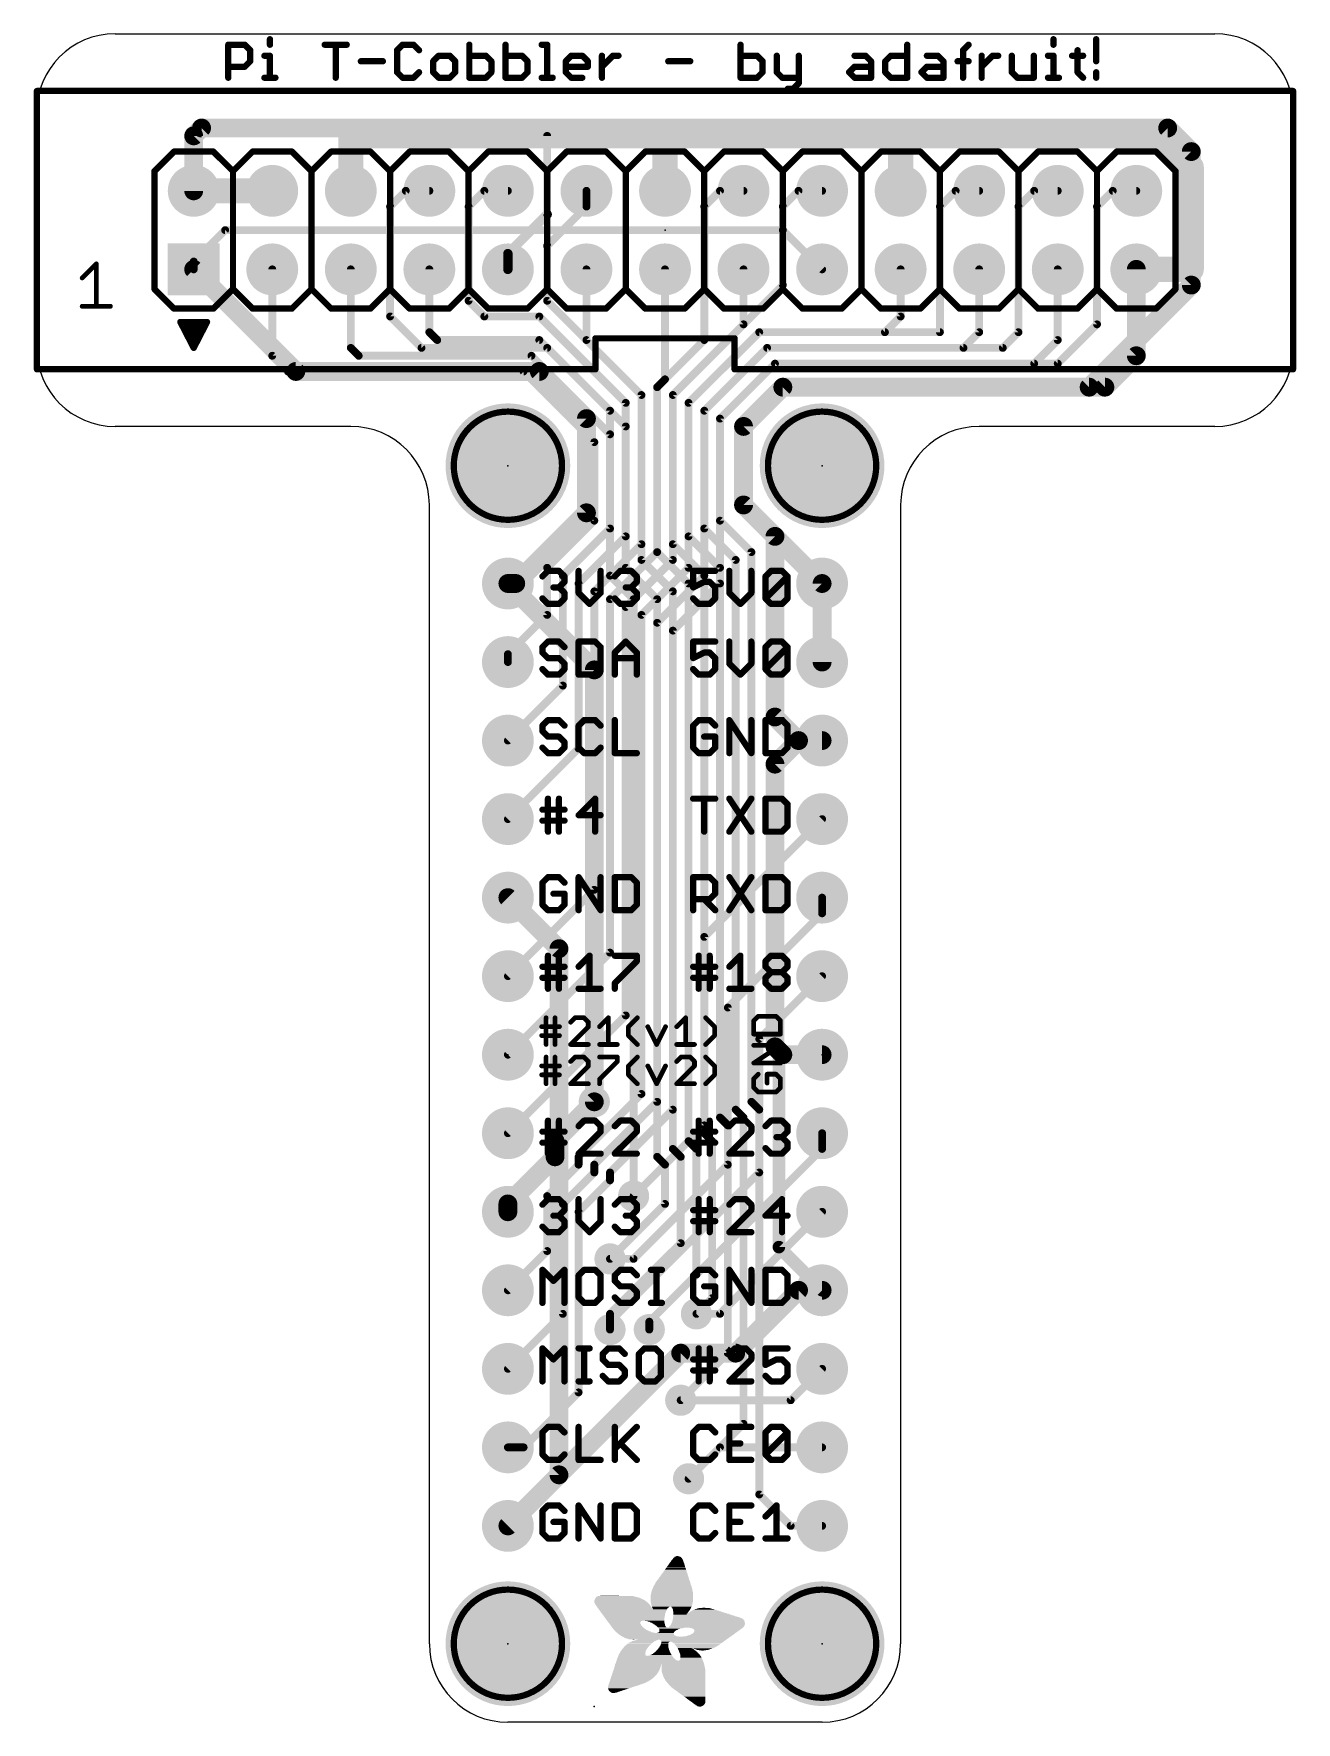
# Model space of a CAD drawing. Extents: x -20.4 to 20.4, y -21.6 to 33.
import ezdxf

# ---------------------------------------------------------------- set-up
doc = ezdxf.new("R2010")
doc.units = 0
for name, color, linetype in [('1', 12, 'CONTINUOUS'), ('16', 132, 'CONTINUOUS'), ('17', 110, 'CONTINUOUS'), ('18', 110, 'CONTINUOUS'), ('20', 53, 'CONTINUOUS'), ('21', 40, 'CONTINUOUS'), ('23', 53, 'CONTINUOUS'), ('39', 12, 'CONTINUOUS'), ('40', 132, 'CONTINUOUS'), ('41', 12, 'CONTINUOUS'), ('42', 132, 'CONTINUOUS')]:
    doc.layers.add(name, color=color, linetype=linetype)

# ---------------------------------------------------------------- blocks, each defined once
blk = doc.blocks.new('RECT')
blk.add_solid([(-0.5, -0.5), (0.5, -0.5), (-0.5, 0.5), (0.5, 0.5)])
blk = doc.blocks.new('SQUAREP')
blk.add_solid([(-0.5, -0.5), (0.5, -0.5), (-0.5, 0.5), (0.5, 0.5)])
blk = doc.blocks.new('ROUNDP')
at = {"const_width": 0.5}
blk.add_lwpolyline([(0, -0.25, 1), (0, 0.25, 1), (0, -0.25)], format="xyb", dxfattribs=at)
blk = doc.blocks.new('ROUNDV')
at = {"const_width": 0.5}
blk.add_lwpolyline([(0, -0.25, 1), (0, 0.25, 1), (0, -0.25)], format="xyb", dxfattribs=at)

msp = doc.modelspace()

# ---------------------------------------------------------------- linework, layer by layer
at = {"layer": '1'}
for points, const_width in [([(-15.24, 29.718), (-14.986, 29.972)], 0.6096), ([(-14.986, 29.972), (16.256, 29.972)], 0.6096), ([(16.256, 29.972), (17.018, 29.21)], 0.6096), ([(-15.24, 27.94), (-15.24, 29.718)], 0.6096), ([(17.018, 29.21), (17.018, 24.892)], 0.6096), ([(-15.24, 27.94), (-12.7, 27.94)], 0.8128), ([(-14.224, 26.67), (-15.24, 25.654)], 0.254), ([(3.81, 26.67), (-14.224, 26.67)], 0.254), ([(5.08, 25.4), (3.81, 26.67)], 0.254), ([(-15.24, 25.654), (-15.24, 25.4)], 0.254), ([(-12.7, 25.4), (-12.7, 22.606)], 0.254), ([(-10.16, 25.4), (-10.16, 22.86)], 0.254), ([(-7.62, 25.4), (-7.62, 23.368)], 0.254), ([(-2.54, 25.4), (-2.54, 23.114)], 0.254), ([(0, 25.4), (0, 21.844)], 0.254), ([(2.54, 25.4), (2.54, 23.622)], 0.254), ([(7.62, 25.4), (7.62, 23.876)], 0.254), ([(10.16, 25.4), (10.16, 23.368)], 0.254), ([(12.7, 25.4), (12.7, 23.114)], 0.254), ([(17.018, 24.892), (13.716, 21.59)], 0.6096), ([(-7.62, 23.368), (-7.366, 23.114)], 0.254), ([(2.54, 23.622), (0.254, 21.336)], 0.254), ([(3.048, 23.368), (0.762, 21.082)], 0.254), ([(7.112, 23.368), (3.048, 23.368)], 0.254), ([(7.62, 23.876), (7.112, 23.368)], 0.254), ([(10.16, 23.368), (9.652, 22.86)], 0.254), ([(-10.16, 22.86), (-9.906, 22.606)], 0.254), ([(-7.366, 23.114), (-4.064, 23.114)], 0.254), ([(-4.064, 23.114), (-1.27, 20.32)], 0.254), ([(-0.762, 21.336), (-2.54, 23.114)], 0.254), ([(3.302, 22.86), (1.27, 20.828)], 0.254), ([(9.652, 22.86), (3.302, 22.86)], 0.254), ([(12.7, 23.114), (11.938, 22.352)], 0.254), ([(-12.7, 22.606), (-12.192, 22.098)], 0.254), ([(-9.906, 22.606), (-4.318, 22.606)], 0.254), ([(-4.318, 22.606), (-1.778, 20.066)], 0.254), ([(3.556, 22.352), (1.778, 20.574)], 0.254), ([(11.938, 22.352), (3.556, 22.352)], 0.254), ([(-12.192, 22.098), (-4.572, 22.098)], 0.254), ([(-2.286, 19.812), (-4.572, 22.098)], 0.254), ([(0, 21.844), (-0.254, 21.59)], 0.254), ([(3.81, 21.59), (2.54, 20.32)], 0.6096), ([(13.716, 21.59), (3.81, 21.59)], 0.6096), ([(-0.762, 16.51), (-0.762, 21.336)], 0.254), ([(-0.254, 21.59), (-0.254, 16.256)], 0.254), ([(0.254, 21.336), (0.254, 16.002)], 0.254), ([(0.762, 21.082), (0.762, 15.748)], 0.254), ([(1.27, 20.828), (1.27, 15.494)], 0.254), ([(-1.27, 16.764), (-1.27, 20.32)], 0.254), ([(1.778, 20.574), (1.778, 15.24)], 0.254), ([(2.54, 20.32), (2.54, 17.78)], 0.6096), ([(-2.286, 17.272), (-2.286, 19.812)], 0.254), ([(-1.778, 17.018), (-1.778, 20.066)], 0.254), ([(2.54, 17.78), (5.08, 15.24)], 0.6096), ([(-3.81, 15.748), (-2.286, 17.272)], 0.254), ([(-3.302, 15.494), (-1.778, 17.018)], 0.254), ([(-2.794, 15.24), (-1.27, 16.764)], 0.254), ([(-2.286, 14.986), (-0.762, 16.51)], 0.254), ([(-3.81, 14.224), (-3.81, 15.748)], 0.254), ([(-0.254, 16.256), (-1.778, 14.732)], 0.254), ([(0.254, 16.002), (-1.27, 14.478)], 0.254), ([(0.762, 15.748), (-0.762, 14.224)], 0.254), ([(-3.302, 11.938), (-3.302, 15.494)], 0.254), ([(-2.794, 9.906), (-2.794, 15.24)], 0.254), ([(1.27, 15.494), (-0.254, 13.97)], 0.254), ([(1.778, 15.24), (0.254, 13.716)], 0.254), ([(5.08, 15.24), (5.08, 12.7)], 0.6096), ([(-2.286, 5.334), (-2.286, 14.986)], 0.254), ([(-1.778, 14.732), (-1.778, 3.302)], 0.254), ([(-5.08, 12.954), (-3.81, 14.224)], 0.254), ([(-1.27, 1.27), (-1.27, 14.478)], 0.254), ([(-0.762, 14.224), (-0.762, -1.27)], 0.254), ([(-0.254, -1.524), (-0.254, 13.97)], 0.254), ([(0.254, 13.716), (0.254, -1.778)], 0.254), ([(-5.08, 12.7), (-5.08, 12.954)], 0.254), ([(-5.08, 10.16), (-3.302, 11.938)], 0.254), ([(-5.08, 7.62), (-2.794, 9.906)], 0.254), ([(1.27, 3.81), (5.08, 7.62)], 0.254), ([(-5.08, 2.54), (-2.286, 5.334)], 0.254), ([(5.08, 4.572), (5.08, 5.08)], 0.254), ([(2.032, 1.524), (5.08, 4.572)], 0.254), ([(1.27, -2.286), (1.27, 3.81)], 0.254), ([(-1.778, 3.302), (-5.08, 0)], 0.254), ([(3.048, 0.508), (5.08, 2.54)], 0.254), ([(2.032, -3.556), (2.032, 1.524)], 0.254), ([(-5.08, -2.54), (-1.27, 1.27)], 0.254), ([(3.048, -3.81), (3.048, 0.508)], 0.254), ([(-2.286, -1.524), (-3.556, -2.794)], 0.6096), ([(-0.762, -1.27), (-2.794, -3.302)], 0.254), ([(-2.286, -3.556), (-0.254, -1.524)], 0.254), ([(0.254, -1.778), (-1.778, -3.81)], 0.254), ([(-1.016, -4.572), (1.27, -2.286)], 0.254), ([(-3.556, -2.794), (-3.556, -3.302)], 0.6096), ([(5.08, -3.048), (5.08, -2.54)], 0.254), ([(-3.556, -3.302), (-5.08, -4.826)], 0.6096), ([(-2.794, -3.302), (-2.794, -3.556)], 0.254), ([(-0.508, -8.636), (5.08, -3.048)], 0.254), ([(-2.794, -3.556), (-3.81, -4.572)], 0.254), ([(-3.302, -4.826), (-2.286, -3.81)], 0.254), ([(-2.286, -3.81), (-2.286, -3.556)], 0.254), ([(-1.778, -3.81), (-1.778, -4.064)], 0.254), ([(-1.778, -8.636), (3.048, -3.81)], 0.254), ([(-1.016, -6.604), (2.032, -3.556)], 0.254), ([(-1.778, -4.064), (-2.794, -5.08)], 0.254), ([(-5.08, -4.826), (-5.08, -5.08)], 0.6096), ([(-3.81, -4.572), (-3.81, -6.35)], 0.254), ([(-3.302, -8.382), (-3.302, -4.826)], 0.254), ([(-2.794, -5.08), (-2.794, -10.922)], 0.254), ([(1.778, -8.382), (5.08, -5.08)], 0.254), ([(-3.81, -6.35), (-5.08, -7.62)], 0.254), ([(-1.778, -6.604), (-1.016, -6.604)], 0.254), ([(2.286, -9.652), (4.318, -7.62)], 0.6096), ([(4.318, -7.62), (5.08, -7.62)], 0.6096), ([(-5.08, -10.16), (-3.302, -8.382)], 0.254), ([(-1.778, -8.89), (-1.778, -8.636)], 0.254), ([(-0.508, -8.89), (-0.508, -8.636)], 0.254), ([(1.016, -8.382), (1.778, -8.382)], 0.254), ([(-5.08, -15.24), (0.508, -9.652)], 0.6096), ([(0.508, -9.652), (2.286, -9.652)], 0.6096), ([(4.064, -11.176), (5.08, -10.16)], 0.254), ([(-2.794, -10.922), (-4.572, -12.7)], 0.254), ([(0.508, -11.176), (4.064, -11.176)], 0.254), ([(-4.572, -12.7), (-5.08, -12.7)], 0.254), ([(0.762, -13.716), (1.778, -12.7)], 0.254), ([(1.778, -12.7), (5.08, -12.7)], 0.254)]:
    msp.add_lwpolyline(points, dxfattribs=dict(at, const_width=const_width))
for points, const_width in [([(-14.986, 30.1244, 1), (-14.986, 29.8196)], 0.3048), ([(-14.8782, 29.8642, 1), (-15.0938, 30.0798)], 0.3048), ([(16.3638, 30.0798, 1), (16.1482, 29.8642)], 0.3048), ([(16.256, 29.8196, 1), (16.256, 30.1244)], 0.3048), ([(-15.3478, 29.8258, 1), (-15.1322, 29.6102)], 0.3048), ([(-15.0876, 29.718, 1), (-15.3924, 29.718)], 0.3048), ([(17.1704, 29.21, 1), (16.8656, 29.21)], 0.3048), ([(16.9102, 29.1022, 1), (17.1258, 29.3178)], 0.3048), ([(-15.24, 28.1432, 1), (-15.24, 27.7368)], 0.4064), ([(-15.3924, 27.94, 1), (-15.0876, 27.94)], 0.3048), ([(-12.7, 27.7368, 1), (-12.7, 28.1432)], 0.4064), ([(-14.224, 26.7335, 1), (-14.224, 26.6065)], 0.127), ([(-14.1791, 26.6251, 1), (-14.2689, 26.7149)], 0.127), ([(3.8549, 26.7149, 1), (3.7651, 26.6251)], 0.127), ([(3.81, 26.6065, 1), (3.81, 26.7335)], 0.127), ([(-15.1765, 25.654, 1), (-15.3035, 25.654)], 0.127), ([(-15.2849, 25.6989, 1), (-15.1951, 25.6091)], 0.127), ([(-15.3035, 25.4, 1), (-15.1765, 25.4)], 0.127), ([(-12.6365, 25.4, 1), (-12.7635, 25.4)], 0.127), ([(-10.0965, 25.4, 1), (-10.2235, 25.4)], 0.127), ([(-7.5565, 25.4, 1), (-7.6835, 25.4)], 0.127), ([(-2.4765, 25.4, 1), (-2.6035, 25.4)], 0.127), ([(0.0635, 25.4, 1), (-0.0635, 25.4)], 0.127), ([(2.6035, 25.4, 1), (2.4765, 25.4)], 0.127), ([(5.0351, 25.3551, 1), (5.1249, 25.4449)], 0.127), ([(7.6835, 25.4, 1), (7.5565, 25.4)], 0.127), ([(10.2235, 25.4, 1), (10.0965, 25.4)], 0.127), ([(12.7635, 25.4, 1), (12.6365, 25.4)], 0.127), ([(17.1258, 24.7842, 1), (16.9102, 24.9998)], 0.3048), ([(16.8656, 24.892, 1), (17.1704, 24.892)], 0.3048), ([(-7.5751, 23.4129, 1), (-7.6649, 23.3231)], 0.127), ([(2.4765, 23.622, 1), (2.6035, 23.622)], 0.127), ([(2.5849, 23.5771, 1), (2.4951, 23.6669)], 0.127), ([(3.048, 23.4315, 1), (3.048, 23.3045)], 0.127), ([(3.0929, 23.3231, 1), (3.0031, 23.4129)], 0.127), ([(7.112, 23.3045, 1), (7.112, 23.4315)], 0.127), ([(7.5565, 23.876, 1), (7.6835, 23.876)], 0.127), ([(7.6649, 23.8311, 1), (7.5751, 23.9209)], 0.127), ([(10.2049, 23.3231, 1), (10.1151, 23.4129)], 0.127), ([(-10.1151, 22.9049, 1), (-10.2049, 22.8151)], 0.127), ([(-7.6835, 23.368, 1), (-7.5565, 23.368)], 0.127), ([(-7.366, 23.1775, 1), (-7.366, 23.0505)], 0.127), ([(-7.4109, 23.0691, 1), (-7.3211, 23.1589)], 0.127), ([(-4.0191, 23.1589, 1), (-4.1089, 23.0691)], 0.127), ([(-4.064, 23.0505, 1), (-4.064, 23.1775)], 0.127), ([(-2.4951, 23.1589, 1), (-2.5849, 23.0691)], 0.127), ([(-2.6035, 23.114, 1), (-2.4765, 23.114)], 0.127), ([(3.302, 22.9235, 1), (3.302, 22.7965)], 0.127), ([(3.3469, 22.8151, 1), (3.2571, 22.9049)], 0.127), ([(7.0671, 23.4129, 1), (7.1569, 23.3231)], 0.127), ([(9.6071, 22.9049, 1), (9.6969, 22.8151)], 0.127), ([(9.652, 22.7965, 1), (9.652, 22.9235)], 0.127), ([(10.0965, 23.368, 1), (10.2235, 23.368)], 0.127), ([(12.6365, 23.114, 1), (12.7635, 23.114)], 0.127), ([(12.7449, 23.0691, 1), (12.6551, 23.1589)], 0.127), ([(-12.6551, 22.6509, 1), (-12.7449, 22.5611)], 0.127), ([(-12.7635, 22.606, 1), (-12.6365, 22.606)], 0.127), ([(-10.2235, 22.86, 1), (-10.0965, 22.86)], 0.127), ([(-9.906, 22.6695, 1), (-9.906, 22.5425)], 0.127), ([(-9.9509, 22.5611, 1), (-9.8611, 22.6509)], 0.127), ([(-4.2731, 22.6509, 1), (-4.3629, 22.5611)], 0.127), ([(-4.318, 22.5425, 1), (-4.318, 22.6695)], 0.127), ([(3.556, 22.4155, 1), (3.556, 22.2885)], 0.127), ([(3.6009, 22.3071, 1), (3.5111, 22.3969)], 0.127), ([(11.8931, 22.3969, 1), (11.9829, 22.3071)], 0.127), ([(11.938, 22.2885, 1), (11.938, 22.4155)], 0.127), ([(-12.192, 22.1615, 1), (-12.192, 22.0345)], 0.127), ([(-12.2369, 22.0531, 1), (-12.1471, 22.1429)], 0.127), ([(-4.5271, 22.1429, 1), (-4.6169, 22.0531)], 0.127), ([(-4.572, 22.0345, 1), (-4.572, 22.1615)], 0.127), ([(-0.0635, 21.844, 1), (0.0635, 21.844)], 0.127), ([(0.0449, 21.7991, 1), (-0.0449, 21.8889)], 0.127), ([(3.81, 21.7424, 1), (3.81, 21.4376)], 0.3048), ([(3.9178, 21.4822, 1), (3.7022, 21.6978)], 0.3048), ([(13.6082, 21.6978, 1), (13.8238, 21.4822)], 0.3048), ([(13.716, 21.4376, 1), (13.716, 21.7424)], 0.3048), ([(-0.6985, 21.336, 1), (-0.8255, 21.336)], 0.127), ([(-0.8069, 21.2911, 1), (-0.7171, 21.3809)], 0.127), ([(-0.1905, 21.59, 1), (-0.3175, 21.59)], 0.127), ([(-0.2989, 21.6349, 1), (-0.2091, 21.5451)], 0.127), ([(0.3175, 21.336, 1), (0.1905, 21.336)], 0.127), ([(0.2091, 21.3809, 1), (0.2989, 21.2911)], 0.127), ([(0.8255, 21.082, 1), (0.6985, 21.082)], 0.127), ([(0.7171, 21.1269, 1), (0.8069, 21.0371)], 0.127), ([(1.3335, 20.828, 1), (1.2065, 20.828)], 0.127), ([(1.2251, 20.8729, 1), (1.3149, 20.7831)], 0.127), ([(-1.2065, 20.32, 1), (-1.3335, 20.32)], 0.127), ([(-1.3149, 20.2751, 1), (-1.2251, 20.3649)], 0.127), ([(1.8415, 20.574, 1), (1.7145, 20.574)], 0.127), ([(1.7331, 20.6189, 1), (1.8229, 20.5291)], 0.127), ([(2.4322, 20.4278, 1), (2.6478, 20.2122)], 0.3048), ([(2.6924, 20.32, 1), (2.3876, 20.32)], 0.3048), ([(-2.2225, 19.812, 1), (-2.3495, 19.812)], 0.127), ([(-2.3309, 19.7671, 1), (-2.2411, 19.8569)], 0.127), ([(-1.7145, 20.066, 1), (-1.8415, 20.066)], 0.127), ([(-1.8229, 20.0211, 1), (-1.7331, 20.1109)], 0.127), ([(2.6478, 17.8878, 1), (2.4322, 17.6722)], 0.3048), ([(2.3876, 17.78, 1), (2.6924, 17.78)], 0.3048), ([(-2.3495, 17.272, 1), (-2.2225, 17.272)], 0.127), ([(-2.2411, 17.2271, 1), (-2.3309, 17.3169)], 0.127), ([(-1.8415, 17.018, 1), (-1.7145, 17.018)], 0.127), ([(-1.7331, 16.9731, 1), (-1.8229, 17.0629)], 0.127), ([(-1.3335, 16.764, 1), (-1.2065, 16.764)], 0.127), ([(-1.2251, 16.7191, 1), (-1.3149, 16.8089)], 0.127), ([(-0.8255, 16.51, 1), (-0.6985, 16.51)], 0.127), ([(-0.7171, 16.4651, 1), (-0.8069, 16.5549)], 0.127), ([(-3.7465, 15.748, 1), (-3.8735, 15.748)], 0.127), ([(-3.8549, 15.7929, 1), (-3.7651, 15.7031)], 0.127), ([(-0.3175, 16.256, 1), (-0.1905, 16.256)], 0.127), ([(-0.2091, 16.2111, 1), (-0.2989, 16.3009)], 0.127), ([(0.1905, 16.002, 1), (0.3175, 16.002)], 0.127), ([(0.2989, 15.9571, 1), (0.2091, 16.0469)], 0.127), ([(0.8069, 15.7031, 1), (0.7171, 15.7929)], 0.127), ([(-3.2385, 15.494, 1), (-3.3655, 15.494)], 0.127), ([(-3.3469, 15.5389, 1), (-3.2571, 15.4491)], 0.127), ([(-2.7305, 15.24, 1), (-2.8575, 15.24)], 0.127), ([(-2.8389, 15.2849, 1), (-2.7491, 15.1951)], 0.127), ([(0.6985, 15.748, 1), (0.8255, 15.748)], 0.127), ([(1.2065, 15.494, 1), (1.3335, 15.494)], 0.127), ([(1.3149, 15.4491, 1), (1.2251, 15.5389)], 0.127), ([(1.7145, 15.24, 1), (1.8415, 15.24)], 0.127), ([(1.8229, 15.1951, 1), (1.7331, 15.2849)], 0.127), ([(5.2324, 15.24, 1), (4.9276, 15.24)], 0.3048), ([(4.9722, 15.1322, 1), (5.1878, 15.3478)], 0.3048), ([(-2.2225, 14.986, 1), (-2.3495, 14.986)], 0.127), ([(-2.3309, 15.0309, 1), (-2.2411, 14.9411)], 0.127), ([(-1.7145, 14.732, 1), (-1.8415, 14.732)], 0.127), ([(-1.8229, 14.7769, 1), (-1.7331, 14.6871)], 0.127), ([(-3.8735, 14.224, 1), (-3.7465, 14.224)], 0.127), ([(-3.7651, 14.1791, 1), (-3.8549, 14.2689)], 0.127), ([(-1.2065, 14.478, 1), (-1.3335, 14.478)], 0.127), ([(-1.3149, 14.5229, 1), (-1.2251, 14.4331)], 0.127), ([(-0.6985, 14.224, 1), (-0.8255, 14.224)], 0.127), ([(-0.8069, 14.2689, 1), (-0.7171, 14.1791)], 0.127), ([(-0.1905, 13.97, 1), (-0.3175, 13.97)], 0.127), ([(-0.2989, 14.0149, 1), (-0.2091, 13.9251)], 0.127), ([(0.3175, 13.716, 1), (0.1905, 13.716)], 0.127), ([(0.2091, 13.7609, 1), (0.2989, 13.6711)], 0.127), ([(-5.0165, 12.954, 1), (-5.1435, 12.954)], 0.127), ([(-5.1249, 12.9989, 1), (-5.0351, 12.9091)], 0.127), ([(-5.1435, 12.7, 1), (-5.0165, 12.7)], 0.127), ([(4.9276, 12.7, 1), (5.2324, 12.7)], 0.3048), ([(-3.2571, 11.8931, 1), (-3.3469, 11.9829)], 0.127), ([(-3.3655, 11.938, 1), (-3.2385, 11.938)], 0.127), ([(-5.1249, 10.2049, 1), (-5.0351, 10.1151)], 0.127), ([(-2.8575, 9.906, 1), (-2.7305, 9.906)], 0.127), ([(-2.7491, 9.8611, 1), (-2.8389, 9.9509)], 0.127), ([(-5.1249, 7.6649, 1), (-5.0351, 7.5751)], 0.127), ([(5.1249, 7.5751, 1), (5.0351, 7.6649)], 0.127), ([(-2.3495, 5.334, 1), (-2.2225, 5.334)], 0.127), ([(-2.2411, 5.2891, 1), (-2.3309, 5.3789)], 0.127), ([(5.1435, 5.08, 1), (5.0165, 5.08)], 0.127), ([(5.0165, 4.572, 1), (5.1435, 4.572)], 0.127), ([(5.1249, 4.5271, 1), (5.0351, 4.6169)], 0.127), ([(1.3335, 3.81, 1), (1.2065, 3.81)], 0.127), ([(1.2251, 3.8549, 1), (1.3149, 3.7651)], 0.127), ([(-1.8415, 3.302, 1), (-1.7145, 3.302)], 0.127), ([(-1.7331, 3.2571, 1), (-1.8229, 3.3469)], 0.127), ([(-5.1249, 2.5849, 1), (-5.0351, 2.4951)], 0.127), ([(5.1249, 2.4951, 1), (5.0351, 2.5849)], 0.127), ([(2.0955, 1.524, 1), (1.9685, 1.524)], 0.127), ([(-1.3335, 1.27, 1), (-1.2065, 1.27)], 0.127), ([(-1.2251, 1.2251, 1), (-1.3149, 1.3149)], 0.127), ([(1.9871, 1.5689, 1), (2.0769, 1.4791)], 0.127), ([(3.1115, 0.508, 1), (2.9845, 0.508)], 0.127), ([(3.0031, 0.5529, 1), (3.0929, 0.4631)], 0.127), ([(-5.1249, 0.0449, 1), (-5.0351, -0.0449)], 0.127), ([(-2.1782, -1.6318, 1), (-2.3938, -1.4162)], 0.3048), ([(-0.8255, -1.27, 1), (-0.6985, -1.27)], 0.127), ([(-0.7171, -1.3149, 1), (-0.8069, -1.2251)], 0.127), ([(-0.3175, -1.524, 1), (-0.1905, -1.524)], 0.127), ([(-0.2091, -1.5689, 1), (-0.2989, -1.4791)], 0.127), ([(0.1905, -1.778, 1), (0.3175, -1.778)], 0.127), ([(0.2989, -1.8229, 1), (0.2091, -1.7331)], 0.127), ([(1.3149, -2.3309, 1), (1.2251, -2.2411)], 0.127), ([(-5.1249, -2.4951, 1), (-5.0351, -2.5849)], 0.127), ([(-3.6638, -2.6862, 1), (-3.4482, -2.9018)], 0.3048), ([(-3.4036, -2.794, 1), (-3.7084, -2.794)], 0.3048), ([(1.2065, -2.286, 1), (1.3335, -2.286)], 0.127), ([(5.1435, -2.54, 1), (5.0165, -2.54)], 0.127), ([(-3.7084, -3.302, 1), (-3.4036, -3.302)], 0.3048), ([(-3.4482, -3.4098, 1), (-3.6638, -3.1942)], 0.3048), ([(-2.7305, -3.302, 1), (-2.8575, -3.302)], 0.127), ([(-2.8389, -3.2571, 1), (-2.7491, -3.3469)], 0.127), ([(5.0165, -3.048, 1), (5.1435, -3.048)], 0.127), ([(5.1249, -3.0929, 1), (5.0351, -3.0031)], 0.127), ([(-2.8575, -3.556, 1), (-2.7305, -3.556)], 0.127), ([(-2.7491, -3.6009, 1), (-2.8389, -3.5111)], 0.127), ([(-2.2225, -3.556, 1), (-2.3495, -3.556)], 0.127), ([(-2.3309, -3.5111, 1), (-2.2411, -3.6009)], 0.127), ([(-2.3495, -3.81, 1), (-2.2225, -3.81)], 0.127), ([(-2.2411, -3.8549, 1), (-2.3309, -3.7651)], 0.127), ([(-1.7145, -3.81, 1), (-1.8415, -3.81)], 0.127), ([(-1.8229, -3.7651, 1), (-1.7331, -3.8549)], 0.127), ([(1.9685, -3.556, 1), (2.0955, -3.556)], 0.127), ([(2.0769, -3.6009, 1), (1.9871, -3.5111)], 0.127), ([(2.9845, -3.81, 1), (3.1115, -3.81)], 0.127), ([(3.0929, -3.8549, 1), (3.0031, -3.7651)], 0.127), ([(-1.8415, -4.064, 1), (-1.7145, -4.064)], 0.127), ([(-1.7331, -4.1089, 1), (-1.8229, -4.0191)], 0.127), ([(-5.1878, -4.7182, 1), (-4.9722, -4.9338)], 0.3048), ([(-4.9276, -4.826, 1), (-5.2324, -4.826)], 0.3048), ([(-3.7465, -4.572, 1), (-3.8735, -4.572)], 0.127), ([(-3.8549, -4.5271, 1), (-3.7651, -4.6169)], 0.127), ([(-3.2385, -4.826, 1), (-3.3655, -4.826)], 0.127), ([(-3.3469, -4.7811, 1), (-3.2571, -4.8709)], 0.127), ([(-1.0609, -4.5271, 1), (-0.9711, -4.6169)], 0.127), ([(-5.2324, -5.08, 1), (-4.9276, -5.08)], 0.3048), ([(-2.7305, -5.08, 1), (-2.8575, -5.08)], 0.127), ([(-2.8389, -5.0351, 1), (-2.7491, -5.1249)], 0.127), ([(5.1249, -5.1249, 1), (5.0351, -5.0351)], 0.127), ([(-3.8735, -6.35, 1), (-3.7465, -6.35)], 0.127), ([(-3.7651, -6.3949, 1), (-3.8549, -6.3051)], 0.127), ([(-1.778, -6.5405, 1), (-1.778, -6.6675)], 0.127), ([(-1.0609, -6.5591, 1), (-0.9711, -6.6489)], 0.127), ([(-1.016, -6.6675, 1), (-1.016, -6.5405)], 0.127), ([(-5.1249, -7.5751, 1), (-5.0351, -7.6649)], 0.127), ([(4.318, -7.4676, 1), (4.318, -7.7724)], 0.3048), ([(4.4258, -7.7278, 1), (4.2102, -7.5122)], 0.3048), ([(5.08, -7.7724, 1), (5.08, -7.4676)], 0.3048), ([(-3.3655, -8.382, 1), (-3.2385, -8.382)], 0.127), ([(-3.2571, -8.4269, 1), (-3.3469, -8.3371)], 0.127), ([(-1.7145, -8.636, 1), (-1.8415, -8.636)], 0.127), ([(-1.8229, -8.5911, 1), (-1.7331, -8.6809)], 0.127), ([(-0.4445, -8.636, 1), (-0.5715, -8.636)], 0.127), ([(-0.5529, -8.5911, 1), (-0.4631, -8.6809)], 0.127), ([(1.016, -8.3185, 1), (1.016, -8.4455)], 0.127), ([(1.7331, -8.3371, 1), (1.8229, -8.4269)], 0.127), ([(1.778, -8.4455, 1), (1.778, -8.3185)], 0.127), ([(-1.8415, -8.89, 1), (-1.7145, -8.89)], 0.127), ([(-0.5715, -8.89, 1), (-0.4445, -8.89)], 0.127), ([(0.508, -9.4996, 1), (0.508, -9.8044)], 0.3048), ([(0.6158, -9.7598, 1), (0.4002, -9.5442)], 0.3048), ([(2.1782, -9.5442, 1), (2.3938, -9.7598)], 0.3048), ([(2.286, -9.8044, 1), (2.286, -9.4996)], 0.3048), ([(-5.1249, -10.1151, 1), (-5.0351, -10.2049)], 0.127), ([(5.1249, -10.2049, 1), (5.0351, -10.1151)], 0.127), ([(-2.8575, -10.922, 1), (-2.7305, -10.922)], 0.127), ([(-2.7491, -10.9669, 1), (-2.8389, -10.8771)], 0.127), ([(0.508, -11.1125, 1), (0.508, -11.2395)], 0.127), ([(4.0191, -11.1311, 1), (4.1089, -11.2209)], 0.127), ([(4.064, -11.2395, 1), (4.064, -11.1125)], 0.127), ([(-5.08, -12.6365, 1), (-5.08, -12.7635)], 0.127), ([(-4.6169, -12.6551, 1), (-4.5271, -12.7449)], 0.127), ([(-4.572, -12.7635, 1), (-4.572, -12.6365)], 0.127), ([(1.778, -12.6365, 1), (1.778, -12.7635)], 0.127), ([(1.8229, -12.7449, 1), (1.7331, -12.6551)], 0.127), ([(5.08, -12.7635, 1), (5.08, -12.6365)], 0.127), ([(0.7171, -13.6711, 1), (0.8069, -13.7609)], 0.127), ([(-5.1878, -15.1322, 1), (-4.9722, -15.3478)], 0.3048)]:
    msp.add_lwpolyline(points, format="xyb", dxfattribs=dict(at, const_width=const_width))
at = {"layer": '16'}
for points, const_width in [([(-10.16, 27.94), (-10.16, 29.718)], 0.8128), ([(-10.16, 29.718), (-3.81, 29.718)], 0.8128), ([(-3.81, 29.718), (0, 29.718)], 0.8128), ([(7.62, 29.718), (0, 29.718)], 0.8128), ([(0, 29.718), (0, 27.94)], 0.8128), ([(7.62, 27.94), (7.62, 29.718)], 0.8128), ([(16.002, 29.718), (7.62, 29.718)], 0.8128), ([(17.018, 28.702), (16.002, 29.718)], 0.8128), ([(-3.81, 27.178), (-3.81, 29.718)], 0.254), ([(17.018, 25.4), (17.018, 28.702)], 0.8128), ([(-8.382, 27.94), (-8.89, 27.432)], 0.254), ([(-7.62, 27.94), (-8.382, 27.94)], 0.254), ([(-5.842, 27.94), (-6.35, 27.432)], 0.254), ([(-5.08, 27.94), (-5.842, 27.94)], 0.254), ([(-2.54, 27.94), (-2.54, 27.432)], 0.254), ([(1.778, 27.94), (1.27, 27.432)], 0.254), ([(2.54, 27.94), (1.778, 27.94)], 0.254), ([(4.318, 27.94), (3.81, 27.432)], 0.254), ([(5.08, 27.94), (4.318, 27.94)], 0.254), ([(9.398, 27.94), (8.89, 27.432)], 0.254), ([(10.16, 27.94), (9.398, 27.94)], 0.254), ([(11.938, 27.94), (11.43, 27.432)], 0.254), ([(12.7, 27.94), (11.938, 27.94)], 0.254), ([(14.478, 27.94), (13.97, 27.432)], 0.254), ([(15.24, 27.94), (14.478, 27.94)], 0.254), ([(-8.89, 27.432), (-8.89, 23.876)], 0.254), ([(-6.35, 27.432), (-6.35, 24.384)], 0.254), ([(-5.08, 25.908), (-3.81, 27.178)], 0.3048), ([(-2.54, 27.432), (-3.81, 26.162)], 0.254), ([(1.27, 27.432), (1.27, 23.114)], 0.254), ([(3.81, 27.432), (3.81, 24.892)], 0.254), ([(8.89, 27.432), (8.89, 23.368)], 0.254), ([(11.43, 27.432), (11.43, 23.368)], 0.254), ([(13.97, 27.432), (13.97, 23.622)], 0.254), ([(-3.81, 26.162), (-3.81, 24.384)], 0.254), ([(-15.24, 25.4), (-11.938, 22.098)], 0.6096), ([(-5.08, 25.4), (-5.08, 25.908)], 0.3048), ([(15.24, 25.4), (17.018, 25.4)], 0.8128), ([(15.24, 22.606), (15.24, 25.4)], 0.6096), ([(3.81, 24.892), (0.254, 21.336)], 0.254), ([(-6.35, 24.384), (-5.842, 23.876)], 0.254), ([(-3.81, 24.384), (-0.762, 21.336)], 0.254), ([(-8.89, 23.876), (-7.874, 22.86)], 0.254), ([(-5.842, 23.876), (-4.064, 23.876)], 0.254), ([(-4.064, 23.876), (-1.27, 21.082)], 0.254), ([(0.762, 21.082), (3.048, 23.368)], 0.254), ([(3.048, 23.368), (8.89, 23.368)], 0.254), ([(10.922, 22.86), (11.43, 23.368)], 0.254), ([(13.97, 23.622), (12.7, 22.352)], 0.254), ([(-7.874, 22.86), (-3.81, 22.86)], 0.254), ([(-3.81, 22.86), (-1.778, 20.828)], 0.254), ([(1.27, 23.114), (-0.254, 21.59)], 0.254), ([(1.27, 20.828), (3.302, 22.86)], 0.254), ([(3.302, 22.86), (10.922, 22.86)], 0.254), ([(-11.938, 22.098), (-4.064, 22.098)], 0.6096), ([(-4.064, 22.098), (-2.54, 20.574)], 0.6096), ([(3.556, 22.352), (1.778, 20.574)], 0.254), ([(12.7, 22.352), (3.556, 22.352)], 0.254), ([(14.224, 21.59), (15.24, 22.606)], 0.6096), ([(2.54, 20.32), (3.81, 21.59)], 0.6096), ([(3.81, 21.59), (14.224, 21.59)], 0.6096), ([(-0.762, 21.336), (-0.762, 16.002)], 0.254), ([(-0.254, 21.59), (-0.254, 16.256)], 0.254), ([(0.254, 21.336), (0.254, 16.51)], 0.254), ([(-2.54, 20.574), (-2.54, 17.526)], 0.6096), ([(-1.778, 20.828), (-1.778, 15.494)], 0.254), ([(-1.27, 21.082), (-1.27, 15.748)], 0.254), ([(0.762, 21.082), (0.762, 16.764)], 0.254), ([(1.27, 20.828), (1.27, 17.018)], 0.254), ([(1.778, 20.574), (1.778, 17.272)], 0.254), ([(2.54, 17.78), (2.54, 20.32)], 0.6096), ([(3.556, 16.764), (2.54, 17.78)], 0.6096), ([(-2.54, 17.526), (-4.826, 15.24)], 0.6096), ([(1.27, 17.018), (2.286, 16.002)], 0.254), ([(1.778, 17.272), (2.794, 16.256)], 0.254), ([(3.556, 10.922), (3.556, 16.764)], 0.6096), ([(0.254, 16.51), (1.27, 15.494)], 0.254), ([(0.762, 16.764), (1.778, 15.748)], 0.254), ([(-1.27, 15.748), (-0.254, 14.732)], 0.254), ([(-0.762, 16.002), (0.254, 14.986)], 0.254), ([(-0.254, 16.256), (0.762, 15.24)], 0.254), ([(1.778, 15.748), (1.778, -2.032)], 0.254), ([(2.286, 16.002), (2.286, -1.778)], 0.254), ([(2.794, 16.256), (2.794, -1.524)], 0.254), ([(-4.826, 15.24), (-5.08, 15.24)], 0.6096), ([(-5.08, 15.24), (-2.286, 12.446)], 0.6096), ([(-1.778, 15.494), (-1.016, 14.732)], 0.254), ([(0.762, 15.24), (0.762, -2.794)], 0.254), ([(1.27, 15.494), (1.27, -2.54)], 0.254), ([(-1.016, 14.732), (-1.016, -4.572)], 0.254), ([(-0.254, 14.732), (-0.254, -3.302)], 0.254), ([(0.254, 14.986), (0.254, -3.048)], 0.254), ([(-2.286, 12.446), (-2.286, -1.524)], 0.6096), ([(4.318, 10.16), (3.556, 10.922)], 0.6096), ([(3.556, 9.398), (4.318, 10.16)], 0.6096), ([(4.318, 10.16), (5.08, 10.16)], 0.6096), ([(3.556, 0.254), (3.556, 9.398)], 0.6096), ([(-5.08, 5.08), (-3.429, 3.429)], 0.6096), ([(-3.429, 3.429), (-3.429, -13.589)], 0.6096), ([(3.683, 0.127), (3.556, 0.254)], 0.6096), ([(3.81, 0), (3.683, 0.127)], 0.6096), ([(3.683, 0.127), (3.683, -6.223)], 0.4064), ([(5.08, 0), (3.81, 0)], 0.6096), ([(2.794, -1.524), (3.048, -1.778)], 0.254), ([(1.778, -2.032), (2.032, -2.286)], 0.254), ([(2.032, -2.286), (2.032, -9.652)], 0.254), ([(2.286, -1.778), (2.54, -2.032)], 0.254), ([(2.54, -2.032), (2.54, -11.938)], 0.254), ([(3.048, -1.778), (3.048, -14.224)], 0.254), ([(0.762, -2.794), (1.016, -3.048)], 0.254), ([(1.27, -2.54), (1.524, -2.794)], 0.254), ([(1.524, -2.794), (1.524, -7.874)], 0.254), ([(-0.254, -3.302), (0, -3.556)], 0.254), ([(0.254, -3.048), (0.508, -3.302)], 0.254), ([(0.508, -3.302), (0.508, -6.096)], 0.254), ([(1.016, -3.048), (1.016, -7.112)], 0.254), ([(0, -3.556), (0, -4.826)], 0.254), ([(0, -4.826), (-1.778, -6.604)], 0.254), ([(0.508, -6.096), (-1.778, -8.382)], 0.254), ([(3.683, -6.223), (5.08, -7.62)], 0.4064), ([(1.016, -7.112), (-0.508, -8.636)], 0.254), ([(1.524, -7.874), (1.016, -8.382)], 0.254), ([(-1.778, -8.382), (-1.778, -8.89)], 0.254), ([(-0.508, -8.636), (-0.508, -8.89)], 0.254), ([(2.032, -9.652), (0.508, -11.176)], 0.254), ([(2.54, -11.938), (0.762, -13.716)], 0.254), ([(-3.429, -13.589), (-5.08, -15.24)], 0.6096), ([(3.048, -14.224), (4.064, -15.24)], 0.254), ([(4.064, -15.24), (5.08, -15.24)], 0.254)]:
    msp.add_lwpolyline(points, dxfattribs=dict(at, const_width=const_width))
for points, const_width in [([(-9.9568, 29.718, 1), (-10.3632, 29.718)], 0.4064), ([(-10.16, 29.9212, 1), (-10.16, 29.5148)], 0.4064), ([(-3.81, 29.9212, 1), (-3.81, 29.5148)], 0.4064), ([(-3.81, 29.5148, 1), (-3.81, 29.9212)], 0.4064), ([(0, 29.9212, 1), (0, 29.5148)], 0.4064), ([(0.2032, 29.718, 1), (-0.2032, 29.718)], 0.4064), ([(0, 29.5148, 1), (0, 29.9212)], 0.4064), ([(7.8232, 29.718, 1), (7.4168, 29.718)], 0.4064), ([(7.62, 29.9212, 1), (7.62, 29.5148)], 0.4064), ([(7.62, 29.5148, 1), (7.62, 29.9212)], 0.4064), ([(16.1457, 29.8617, 1), (15.8583, 29.5743)], 0.4064), ([(16.002, 29.5148, 1), (16.002, 29.9212)], 0.4064), ([(-3.7465, 29.718, 1), (-3.8735, 29.718)], 0.127), ([(17.2212, 28.702, 1), (16.8148, 28.702)], 0.4064), ([(16.8743, 28.5583, 1), (17.1617, 28.8457)], 0.4064), ([(-10.3632, 27.94, 1), (-9.9568, 27.94)], 0.4064), ([(-8.382, 28.0035, 1), (-8.382, 27.8765)], 0.127), ([(-8.3371, 27.8951, 1), (-8.4269, 27.9849)], 0.127), ([(-7.62, 27.8765, 1), (-7.62, 28.0035)], 0.127), ([(-5.842, 28.0035, 1), (-5.842, 27.8765)], 0.127), ([(-5.7971, 27.8951, 1), (-5.8869, 27.9849)], 0.127), ([(-5.08, 27.8765, 1), (-5.08, 28.0035)], 0.127), ([(-2.4765, 27.94, 1), (-2.6035, 27.94)], 0.127), ([(-0.2032, 27.94, 1), (0.2032, 27.94)], 0.4064), ([(1.778, 28.0035, 1), (1.778, 27.8765)], 0.127), ([(1.8229, 27.8951, 1), (1.7331, 27.9849)], 0.127), ([(2.54, 27.8765, 1), (2.54, 28.0035)], 0.127), ([(4.318, 28.0035, 1), (4.318, 27.8765)], 0.127), ([(4.3629, 27.8951, 1), (4.2731, 27.9849)], 0.127), ([(5.08, 27.8765, 1), (5.08, 28.0035)], 0.127), ([(7.4168, 27.94, 1), (7.8232, 27.94)], 0.4064), ([(9.398, 28.0035, 1), (9.398, 27.8765)], 0.127), ([(9.4429, 27.8951, 1), (9.3531, 27.9849)], 0.127), ([(10.16, 27.8765, 1), (10.16, 28.0035)], 0.127), ([(11.938, 28.0035, 1), (11.938, 27.8765)], 0.127), ([(11.9829, 27.8951, 1), (11.8931, 27.9849)], 0.127), ([(12.7, 27.8765, 1), (12.7, 28.0035)], 0.127), ([(14.478, 28.0035, 1), (14.478, 27.8765)], 0.127), ([(14.5229, 27.8951, 1), (14.4331, 27.9849)], 0.127), ([(15.24, 27.8765, 1), (15.24, 28.0035)], 0.127), ([(-8.8265, 27.432, 1), (-8.9535, 27.432)], 0.127), ([(-8.9349, 27.4769, 1), (-8.8451, 27.3871)], 0.127), ([(-6.2865, 27.432, 1), (-6.4135, 27.432)], 0.127), ([(-6.3949, 27.4769, 1), (-6.3051, 27.3871)], 0.127), ([(-3.7561, 27.1241, 1), (-3.8639, 27.2319)], 0.1524), ([(-2.6035, 27.432, 1), (-2.4765, 27.432)], 0.127), ([(-2.4951, 27.3871, 1), (-2.5849, 27.4769)], 0.127), ([(1.3335, 27.432, 1), (1.2065, 27.432)], 0.127), ([(1.2251, 27.4769, 1), (1.3149, 27.3871)], 0.127), ([(3.8735, 27.432, 1), (3.7465, 27.432)], 0.127), ([(3.7651, 27.4769, 1), (3.8549, 27.3871)], 0.127), ([(8.9535, 27.432, 1), (8.8265, 27.432)], 0.127), ([(8.8451, 27.4769, 1), (8.9349, 27.3871)], 0.127), ([(11.4935, 27.432, 1), (11.3665, 27.432)], 0.127), ([(11.3851, 27.4769, 1), (11.4749, 27.3871)], 0.127), ([(14.0335, 27.432, 1), (13.9065, 27.432)], 0.127), ([(13.9251, 27.4769, 1), (14.0149, 27.3871)], 0.127), ([(-3.8735, 27.178, 1), (-3.7465, 27.178)], 0.127), ([(-3.7465, 26.162, 1), (-3.8735, 26.162)], 0.127), ([(-3.8549, 26.2069, 1), (-3.7651, 26.1171)], 0.127), ([(-15.1322, 25.5078, 1), (-15.3478, 25.2922)], 0.3048), ([(-5.0038, 25.908, 1), (-5.1562, 25.908)], 0.1524), ([(-5.1339, 25.9619, 1), (-5.0261, 25.8541)], 0.1524), ([(15.24, 25.6032, 1), (15.24, 25.1968)], 0.4064), ([(15.3924, 25.4, 1), (15.0876, 25.4)], 0.3048), ([(17.018, 25.1968, 1), (17.018, 25.6032)], 0.4064), ([(-5.1562, 25.4, 1), (-5.0038, 25.4)], 0.1524), ([(16.8148, 25.4, 1), (17.2212, 25.4)], 0.4064), ([(3.7465, 24.892, 1), (3.8735, 24.892)], 0.127), ([(3.8549, 24.8471, 1), (3.7651, 24.9369)], 0.127), ([(-6.3051, 24.4289, 1), (-6.3949, 24.3391)], 0.127), ([(-6.4135, 24.384, 1), (-6.2865, 24.384)], 0.127), ([(-3.7651, 24.4289, 1), (-3.8549, 24.3391)], 0.127), ([(-3.8735, 24.384, 1), (-3.7465, 24.384)], 0.127), ([(-8.8451, 23.9209, 1), (-8.9349, 23.8311)], 0.127), ([(-8.9535, 23.876, 1), (-8.8265, 23.876)], 0.127), ([(-5.842, 23.9395, 1), (-5.842, 23.8125)], 0.127), ([(-5.8869, 23.8311, 1), (-5.7971, 23.9209)], 0.127), ([(-4.0191, 23.9209, 1), (-4.1089, 23.8311)], 0.127), ([(-4.064, 23.8125, 1), (-4.064, 23.9395)], 0.127), ([(3.048, 23.4315, 1), (3.048, 23.3045)], 0.127), ([(3.0929, 23.3231, 1), (3.0031, 23.4129)], 0.127), ([(8.89, 23.3045, 1), (8.89, 23.4315)], 0.127), ([(11.4749, 23.3231, 1), (11.3851, 23.4129)], 0.127), ([(13.9065, 23.622, 1), (14.0335, 23.622)], 0.127), ([(14.0149, 23.5771, 1), (13.9251, 23.6669)], 0.127), ([(-7.874, 22.9235, 1), (-7.874, 22.7965)], 0.127), ([(-7.9189, 22.8151, 1), (-7.8291, 22.9049)], 0.127), ([(-3.7651, 22.9049, 1), (-3.8549, 22.8151)], 0.127), ([(-3.81, 22.7965, 1), (-3.81, 22.9235)], 0.127), ([(1.2065, 23.114, 1), (1.3335, 23.114)], 0.127), ([(1.3149, 23.0691, 1), (1.2251, 23.1589)], 0.127), ([(3.302, 22.9235, 1), (3.302, 22.7965)], 0.127), ([(3.3469, 22.8151, 1), (3.2571, 22.9049)], 0.127), ([(8.8265, 23.368, 1), (8.9535, 23.368)], 0.127), ([(10.8771, 22.9049, 1), (10.9669, 22.8151)], 0.127), ([(10.922, 22.7965, 1), (10.922, 22.9235)], 0.127), ([(11.3665, 23.368, 1), (11.4935, 23.368)], 0.127), ([(-11.938, 22.2504, 1), (-11.938, 21.9456)], 0.3048), ([(-3.9562, 22.2058, 1), (-4.1718, 21.9902)], 0.3048), ([(-4.064, 21.9456, 1), (-4.064, 22.2504)], 0.3048), ([(3.556, 22.4155, 1), (3.556, 22.2885)], 0.127), ([(3.6009, 22.3071, 1), (3.5111, 22.3969)], 0.127), ([(12.6551, 22.3969, 1), (12.7449, 22.3071)], 0.127), ([(12.7, 22.2885, 1), (12.7, 22.4155)], 0.127), ([(15.0876, 22.606, 1), (15.3924, 22.606)], 0.3048), ([(15.3478, 22.4982, 1), (15.1322, 22.7138)], 0.3048), ([(-12.0458, 21.9902, 1), (-11.8302, 22.2058)], 0.3048), ([(3.81, 21.7424, 1), (3.81, 21.4376)], 0.3048), ([(3.9178, 21.4822, 1), (3.7022, 21.6978)], 0.3048), ([(14.1162, 21.6978, 1), (14.3318, 21.4822)], 0.3048), ([(14.224, 21.4376, 1), (14.224, 21.7424)], 0.3048), ([(-0.6985, 21.336, 1), (-0.8255, 21.336)], 0.127), ([(-0.8069, 21.2911, 1), (-0.7171, 21.3809)], 0.127), ([(-0.1905, 21.59, 1), (-0.3175, 21.59)], 0.127), ([(-0.2989, 21.6349, 1), (-0.2091, 21.5451)], 0.127), ([(0.3175, 21.336, 1), (0.1905, 21.336)], 0.127), ([(0.2091, 21.3809, 1), (0.2989, 21.2911)], 0.127), ([(-2.3876, 20.574, 1), (-2.6924, 20.574)], 0.3048), ([(-2.6478, 20.4662, 1), (-2.4322, 20.6818)], 0.3048), ([(-1.7145, 20.828, 1), (-1.8415, 20.828)], 0.127), ([(-1.8229, 20.7831, 1), (-1.7331, 20.8729)], 0.127), ([(-1.2065, 21.082, 1), (-1.3335, 21.082)], 0.127), ([(-1.3149, 21.0371, 1), (-1.2251, 21.1269)], 0.127), ([(0.8255, 21.082, 1), (0.6985, 21.082)], 0.127), ([(0.7171, 21.1269, 1), (0.8069, 21.0371)], 0.127), ([(1.3335, 20.828, 1), (1.2065, 20.828)], 0.127), ([(1.2251, 20.8729, 1), (1.3149, 20.7831)], 0.127), ([(1.8415, 20.574, 1), (1.7145, 20.574)], 0.127), ([(1.7331, 20.6189, 1), (1.8229, 20.5291)], 0.127), ([(2.4322, 20.4278, 1), (2.6478, 20.2122)], 0.3048), ([(2.6924, 20.32, 1), (2.3876, 20.32)], 0.3048), ([(2.6478, 17.8878, 1), (2.4322, 17.6722)], 0.3048), ([(-2.6924, 17.526, 1), (-2.3876, 17.526)], 0.3048), ([(-2.4322, 17.4182, 1), (-2.6478, 17.6338)], 0.3048), ([(2.3876, 17.78, 1), (2.6924, 17.78)], 0.3048), ([(1.3149, 17.0629, 1), (1.2251, 16.9731)], 0.127), ([(1.2065, 17.018, 1), (1.3335, 17.018)], 0.127), ([(1.8229, 17.3169, 1), (1.7331, 17.2271)], 0.127), ([(1.7145, 17.272, 1), (1.8415, 17.272)], 0.127), ([(3.7084, 16.764, 1), (3.4036, 16.764)], 0.3048), ([(3.4482, 16.6562, 1), (3.6638, 16.8718)], 0.3048), ([(0.2989, 16.5549, 1), (0.2091, 16.4651)], 0.127), ([(0.1905, 16.51, 1), (0.3175, 16.51)], 0.127), ([(0.8069, 16.8089, 1), (0.7171, 16.7191)], 0.127), ([(0.6985, 16.764, 1), (0.8255, 16.764)], 0.127), ([(2.8575, 16.256, 1), (2.7305, 16.256)], 0.127), ([(-1.2251, 15.7929, 1), (-1.3149, 15.7031)], 0.127), ([(-0.7171, 16.0469, 1), (-0.8069, 15.9571)], 0.127), ([(-0.8255, 16.002, 1), (-0.6985, 16.002)], 0.127), ([(-0.2091, 16.3009, 1), (-0.2989, 16.2111)], 0.127), ([(-0.3175, 16.256, 1), (-0.1905, 16.256)], 0.127), ([(1.8415, 15.748, 1), (1.7145, 15.748)], 0.127), ([(1.7331, 15.7031, 1), (1.8229, 15.7929)], 0.127), ([(2.3495, 16.002, 1), (2.2225, 16.002)], 0.127), ([(2.2411, 15.9571, 1), (2.3309, 16.0469)], 0.127), ([(2.7491, 16.2111, 1), (2.8389, 16.3009)], 0.127), ([(-4.9722, 15.3478, 1), (-5.1878, 15.1322)], 0.3048), ([(-5.08, 15.3924, 1), (-5.08, 15.0876)], 0.3048), ([(-4.9338, 15.3478, 1), (-4.7182, 15.1322)], 0.3048), ([(-4.826, 15.0876, 1), (-4.826, 15.3924)], 0.3048), ([(-1.7331, 15.5389, 1), (-1.8229, 15.4491)], 0.127), ([(-1.8415, 15.494, 1), (-1.7145, 15.494)], 0.127), ([(-1.3335, 15.748, 1), (-1.2065, 15.748)], 0.127), ([(0.8255, 15.24, 1), (0.6985, 15.24)], 0.127), ([(0.7171, 15.1951, 1), (0.8069, 15.2849)], 0.127), ([(1.3335, 15.494, 1), (1.2065, 15.494)], 0.127), ([(1.2251, 15.4491, 1), (1.3149, 15.5389)], 0.127), ([(-0.9525, 14.732, 1), (-1.0795, 14.732)], 0.127), ([(-1.0609, 14.6871, 1), (-0.9711, 14.7769)], 0.127), ([(-0.1905, 14.732, 1), (-0.3175, 14.732)], 0.127), ([(-0.2989, 14.6871, 1), (-0.2091, 14.7769)], 0.127), ([(0.3175, 14.986, 1), (0.1905, 14.986)], 0.127), ([(0.2091, 14.9411, 1), (0.2989, 15.0309)], 0.127), ([(-2.1336, 12.446, 1), (-2.4384, 12.446)], 0.3048), ([(-2.3938, 12.3382, 1), (-2.1782, 12.5538)], 0.3048), ([(3.6638, 11.0298, 1), (3.4482, 10.8142)], 0.3048), ([(3.4036, 10.922, 1), (3.7084, 10.922)], 0.3048), ([(4.318, 10.3124, 1), (4.318, 10.0076)], 0.3048), ([(4.4258, 10.0522, 1), (4.2102, 10.2678)], 0.3048), ([(4.2102, 10.0522, 1), (4.4258, 10.2678)], 0.3048), ([(5.08, 10.0076, 1), (5.08, 10.3124)], 0.3048), ([(3.4482, 9.5058, 1), (3.6638, 9.2902)], 0.3048), ([(3.7084, 9.398, 1), (3.4036, 9.398)], 0.3048), ([(-4.9722, 5.1878, 1), (-5.1878, 4.9722)], 0.3048), ([(-3.2766, 3.429, 1), (-3.5814, 3.429)], 0.3048), ([(-3.5368, 3.3212, 1), (-3.3212, 3.5368)], 0.3048), ([(3.6638, 0.3618, 1), (3.4482, 0.1462)], 0.3048), ([(3.4036, 0.254, 1), (3.7084, 0.254)], 0.3048), ([(3.7908, 0.2348, 1), (3.5752, 0.0192)], 0.3048), ([(3.5752, 0.0192, 1), (3.7908, 0.2348)], 0.3048), ([(3.7846, 0.127, 1), (3.5814, 0.127)], 0.2032), ([(3.81, 0.1524, 1), (3.81, -0.1524)], 0.3048), ([(3.7022, -0.1078, 1), (3.9178, 0.1078)], 0.3048), ([(5.08, -0.1524, 1), (5.08, 0.1524)], 0.3048), ([(-2.4384, -1.524, 1), (-2.1336, -1.524)], 0.3048), ([(2.8389, -1.4791, 1), (2.7491, -1.5689)], 0.127), ([(2.7305, -1.524, 1), (2.8575, -1.524)], 0.127), ([(1.8229, -1.9871, 1), (1.7331, -2.0769)], 0.127), ([(1.7145, -2.032, 1), (1.8415, -2.032)], 0.127), ([(2.0955, -2.286, 1), (1.9685, -2.286)], 0.127), ([(1.9871, -2.3309, 1), (2.0769, -2.2411)], 0.127), ([(2.3309, -1.7331, 1), (2.2411, -1.8229)], 0.127), ([(2.2225, -1.778, 1), (2.3495, -1.778)], 0.127), ([(2.6035, -2.032, 1), (2.4765, -2.032)], 0.127), ([(2.4951, -2.0769, 1), (2.5849, -1.9871)], 0.127), ([(3.1115, -1.778, 1), (2.9845, -1.778)], 0.127), ([(3.0031, -1.8229, 1), (3.0929, -1.7331)], 0.127), ([(0.8069, -2.7491, 1), (0.7171, -2.8389)], 0.127), ([(0.6985, -2.794, 1), (0.8255, -2.794)], 0.127), ([(1.3149, -2.4951, 1), (1.2251, -2.5849)], 0.127), ([(1.2065, -2.54, 1), (1.3335, -2.54)], 0.127), ([(1.5875, -2.794, 1), (1.4605, -2.794)], 0.127), ([(1.4791, -2.8389, 1), (1.5689, -2.7491)], 0.127), ([(-0.2091, -3.2571, 1), (-0.2989, -3.3469)], 0.127), ([(-0.3175, -3.302, 1), (-0.1905, -3.302)], 0.127), ([(0.2989, -3.0031, 1), (0.2091, -3.0929)], 0.127), ([(0.1905, -3.048, 1), (0.3175, -3.048)], 0.127), ([(0.5715, -3.302, 1), (0.4445, -3.302)], 0.127), ([(0.4631, -3.3469, 1), (0.5529, -3.2571)], 0.127), ([(1.0795, -3.048, 1), (0.9525, -3.048)], 0.127), ([(0.9711, -3.0929, 1), (1.0609, -3.0031)], 0.127), ([(0.0635, -3.556, 1), (-0.0635, -3.556)], 0.127), ([(-0.0449, -3.6009, 1), (0.0449, -3.5111)], 0.127), ([(-1.0795, -4.572, 1), (-0.9525, -4.572)], 0.127), ([(-0.0635, -4.826, 1), (0.0635, -4.826)], 0.127), ([(0.0449, -4.8709, 1), (-0.0449, -4.7811)], 0.127), ([(0.5529, -6.1409, 1), (0.4631, -6.0511)], 0.127), ([(-1.8229, -6.5591, 1), (-1.7331, -6.6489)], 0.127), ([(0.4445, -6.096, 1), (0.5715, -6.096)], 0.127), ([(3.5814, -6.223, 1), (3.7846, -6.223)], 0.2032), ([(3.7548, -6.1512, 1), (3.6112, -6.2948)], 0.2032), ([(0.9525, -7.112, 1), (1.0795, -7.112)], 0.127), ([(1.0609, -7.1569, 1), (0.9711, -7.0671)], 0.127), ([(5.0082, -7.6918, 1), (5.1518, -7.5482)], 0.2032), ([(1.4605, -7.874, 1), (1.5875, -7.874)], 0.127), ([(1.5689, -7.9189, 1), (1.4791, -7.8291)], 0.127), ([(-1.7145, -8.382, 1), (-1.8415, -8.382)], 0.127), ([(-1.8229, -8.3371, 1), (-1.7331, -8.4269)], 0.127), ([(-0.4445, -8.636, 1), (-0.5715, -8.636)], 0.127), ([(-0.5529, -8.5911, 1), (-0.4631, -8.6809)], 0.127), ([(0.9711, -8.3371, 1), (1.0609, -8.4269)], 0.127), ([(-1.8415, -8.89, 1), (-1.7145, -8.89)], 0.127), ([(-0.5715, -8.89, 1), (-0.4445, -8.89)], 0.127), ([(1.9685, -9.652, 1), (2.0955, -9.652)], 0.127), ([(2.0769, -9.6969, 1), (1.9871, -9.6071)], 0.127), ([(0.4631, -11.1311, 1), (0.5529, -11.2209)], 0.127), ([(2.4765, -11.938, 1), (2.6035, -11.938)], 0.127), ([(2.5849, -11.9829, 1), (2.4951, -11.8931)], 0.127), ([(-3.5814, -13.589, 1), (-3.2766, -13.589)], 0.3048), ([(-3.3212, -13.6968, 1), (-3.5368, -13.4812)], 0.3048), ([(0.7171, -13.6711, 1), (0.8069, -13.7609)], 0.127), ([(3.0929, -14.1791, 1), (3.0031, -14.2689)], 0.127), ([(2.9845, -14.224, 1), (3.1115, -14.224)], 0.127), ([(-5.1878, -15.1322, 1), (-4.9722, -15.3478)], 0.3048), ([(4.064, -15.1765, 1), (4.064, -15.3035)], 0.127), ([(4.0191, -15.2849, 1), (4.1089, -15.1951)], 0.127), ([(5.08, -15.3035, 1), (5.08, -15.1765)], 0.127)]:
    msp.add_lwpolyline(points, format="xyb", dxfattribs=dict(at, const_width=const_width))
at = {"layer": '20'}
for p, q in [((-17.78, 33.02), (17.78, 33.02)), ((-20.32, 22.86), (-20.32, 30.48)), ((20.32, 30.48), (20.32, 22.86)), ((-10.16, 20.32), (-17.78, 20.32)), ((17.78, 20.32), (10.16, 20.32)), ((-7.62, -19.05), (-7.62, 17.78)), ((7.62, 17.78), (7.62, -19.05)), ((5.08, -21.59), (-5.08, -21.59))]:
    msp.add_line(p, q, dxfattribs=at)
for centre, start, end in [((-17.78, 30.48), 90, 180), ((17.78, 30.48), 0, 90), ((-17.78, 22.86), 180, 270), ((17.78, 22.86), 270, 0), ((-10.16, 17.78), 0, 90), ((10.16, 17.78), 90, 180), ((-5.08, -19.05), 180, 270), ((5.08, -19.05), 270, 0)]:
    msp.add_arc(centre, 2.54, start, end, dxfattribs=at)
at = {"layer": '21'}
for points, const_width in [([(-14.1224, 31.5976), (-14.1224, 32.6653)], 0.2032), ([(-14.1224, 32.6653), (-13.5885, 32.6653)], 0.2032), ([(-13.5885, 32.6653), (-13.4106, 32.4874)], 0.2032), ([(-12.7751, 32.8433), (-12.7751, 32.6653)], 0.2032), ([(-11.004, 32.6653), (-10.2922, 32.6653)], 0.2032), ([(-10.6481, 31.5976), (-10.6481, 32.6653)], 0.2032), ([(-8.4873, 32.6653), (-8.6652, 32.4874)], 0.2032), ([(-8.1314, 32.6653), (-8.4873, 32.6653)], 0.2032), ([(-7.9534, 32.4874), (-8.1314, 32.6653)], 0.2032), ([(-6.3264, 32.6653), (-6.3264, 31.5976)], 0.2032), ([(-5.157, 32.6653), (-5.157, 31.5976)], 0.2032), ([(-3.9876, 32.6653), (-3.8097, 32.6653)], 0.2032), ([(-3.8097, 32.6653), (-3.8097, 31.5976)], 0.2032), ([(2.4441, 32.6653), (2.4441, 31.5976)], 0.2032), ([(7.8334, 32.6653), (7.8334, 31.5976)], 0.2032), ([(9.6384, 32.4874), (9.8163, 32.6653)], 0.2032), ([(12.5619, 32.8433), (12.5619, 32.6653)], 0.2032), ([(13.9431, 32.8433), (13.9431, 32.1315)], 0.2032), ([(-13.4106, 32.1315), (-13.5885, 31.9535)], 0.2032), ([(-13.4106, 32.4874), (-13.4106, 32.1315)], 0.2032), ([(-12.953, 32.3094), (-12.7751, 32.3094)], 0.2032), ([(-12.7751, 32.3094), (-12.7751, 31.5976)], 0.2032), ([(-9.8346, 32.1315), (-9.1228, 32.1315)], 0.2032), ([(-8.6652, 32.4874), (-8.6652, 31.7756)], 0.2032), ([(-7.3179, 32.3094), (-7.4958, 32.1315)], 0.2032), ([(-7.4958, 32.1315), (-7.4958, 31.7756)], 0.2032), ([(-6.962, 32.3094), (-7.3179, 32.3094)], 0.2032), ([(-6.784, 32.1315), (-6.962, 32.3094)], 0.2032), ([(-6.784, 31.7756), (-6.784, 32.1315)], 0.2032), ([(-5.7926, 32.3094), (-6.3264, 32.3094)], 0.2032), ([(-5.6146, 32.1315), (-5.7926, 32.3094)], 0.2032), ([(-5.6146, 31.7756), (-5.6146, 32.1315)], 0.2032), ([(-4.6232, 32.3094), (-5.157, 32.3094)], 0.2032), ([(-4.4452, 32.1315), (-4.6232, 32.3094)], 0.2032), ([(-4.4452, 31.7756), (-4.4452, 32.1315)], 0.2032), ([(-3.208, 32.1315), (-3.0301, 32.3094)], 0.2032), ([(-3.208, 31.7756), (-3.208, 32.1315)], 0.2032), ([(-3.0301, 32.3094), (-2.6742, 32.3094)], 0.2032), ([(-2.6742, 32.3094), (-2.4962, 32.1315)], 0.2032), ([(-2.4962, 32.1315), (-2.4962, 31.9535)], 0.2032), ([(-2.0386, 31.5976), (-2.0386, 32.3094)], 0.2032), ([(-2.0386, 31.9535), (-1.6827, 32.3094)], 0.2032), ([(-1.6827, 32.3094), (-1.5048, 32.3094)], 0.2032), ([(0.1053, 32.1315), (0.8171, 32.1315)], 0.2032), ([(2.9779, 32.3094), (2.4441, 32.3094)], 0.2032), ([(3.1559, 32.1315), (2.9779, 32.3094)], 0.2032), ([(3.1559, 31.7756), (3.1559, 32.1315)], 0.2032), ([(3.6135, 32.3094), (3.6135, 31.7756)], 0.2032), ([(4.3253, 32.3094), (4.3253, 31.4197)], 0.2032), ([(6.1302, 32.3094), (6.4861, 32.3094)], 0.2032), ([(6.4861, 32.3094), (6.6641, 32.1315)], 0.2032), ([(6.6641, 32.1315), (6.6641, 31.5976)], 0.2032), ([(7.1216, 32.1315), (7.2996, 32.3094)], 0.2032), ([(7.1216, 31.7756), (7.1216, 32.1315)], 0.2032), ([(7.2996, 32.3094), (7.8334, 32.3094)], 0.2032), ([(8.469, 32.3094), (8.8249, 32.3094)], 0.2032), ([(8.8249, 32.3094), (9.0028, 32.1315)], 0.2032), ([(9.0028, 32.1315), (9.0028, 31.5976)], 0.2032), ([(9.4604, 32.1315), (9.8163, 32.1315)], 0.2032), ([(9.6384, 31.5976), (9.6384, 32.4874)], 0.2032), ([(10.24, 31.5976), (10.24, 32.3094)], 0.2032), ([(10.24, 31.9535), (10.5959, 32.3094)], 0.2032), ([(10.5959, 32.3094), (10.7739, 32.3094)], 0.2032), ([(11.2145, 32.3094), (11.2145, 31.7756)], 0.2032), ([(11.9263, 31.5976), (11.9263, 32.3094)], 0.2032), ([(12.3839, 32.3094), (12.5619, 32.3094)], 0.2032), ([(12.5619, 32.3094), (12.5619, 31.5976)], 0.2032), ([(13.1635, 32.3094), (13.5194, 32.3094)], 0.2032), ([(13.3415, 32.4874), (13.3415, 31.7756)], 0.2032), ([(-13.5885, 31.9535), (-14.1224, 31.9535)], 0.2032), ([(-12.953, 31.5976), (-12.5971, 31.5976)], 0.2032), ([(-8.6652, 31.7756), (-8.4873, 31.5976)], 0.2032), ([(-8.4873, 31.5976), (-8.1314, 31.5976)], 0.2032), ([(-8.1314, 31.5976), (-7.9534, 31.7756)], 0.2032), ([(-7.4958, 31.7756), (-7.3179, 31.5976)], 0.2032), ([(-7.3179, 31.5976), (-6.962, 31.5976)], 0.2032), ([(-6.962, 31.5976), (-6.784, 31.7756)], 0.2032), ([(-6.3264, 31.5976), (-5.7926, 31.5976)], 0.2032), ([(-5.7926, 31.5976), (-5.6146, 31.7756)], 0.2032), ([(-5.157, 31.5976), (-4.6232, 31.5976)], 0.2032), ([(-4.6232, 31.5976), (-4.4452, 31.7756)], 0.2032), ([(-3.9876, 31.5976), (-3.6317, 31.5976)], 0.2032), ([(-2.4962, 31.9535), (-3.208, 31.9535)], 0.2032), ([(-3.0301, 31.5976), (-3.208, 31.7756)], 0.2032), ([(-2.6742, 31.5976), (-3.0301, 31.5976)], 0.2032), ([(2.4441, 31.5976), (2.9779, 31.5976)], 0.2032), ([(2.9779, 31.5976), (3.1559, 31.7756)], 0.2032), ([(3.6135, 31.7756), (3.7914, 31.5976)], 0.2032), ([(3.7914, 31.5976), (4.3253, 31.5976)], 0.2032), ([(5.9522, 31.7756), (6.1302, 31.9535)], 0.2032), ([(6.1302, 31.5976), (5.9522, 31.7756)], 0.2032), ([(6.1302, 31.9535), (6.6641, 31.9535)], 0.2032), ([(6.6641, 31.5976), (6.1302, 31.5976)], 0.2032), ([(7.2996, 31.5976), (7.1216, 31.7756)], 0.2032), ([(7.8334, 31.5976), (7.2996, 31.5976)], 0.2032), ([(8.291, 31.7756), (8.469, 31.9535)], 0.2032), ([(8.469, 31.5976), (8.291, 31.7756)], 0.2032), ([(8.469, 31.9535), (9.0028, 31.9535)], 0.2032), ([(9.0028, 31.5976), (8.469, 31.5976)], 0.2032), ([(11.2145, 31.7756), (11.3925, 31.5976)], 0.2032), ([(11.3925, 31.5976), (11.9263, 31.5976)], 0.2032), ([(12.3839, 31.5976), (12.7398, 31.5976)], 0.2032), ([(13.3415, 31.7756), (13.5194, 31.5976)], 0.2032), ([(13.9431, 31.7756), (13.9431, 31.5976)], 0.2032), ([(20.31, 31.17), (-20.31, 31.17)], 0.2032), ([(-20.31, 31.17), (-20.31, 22.17)], 0.2032), ([(4.1473, 31.2417), (3.9694, 31.2417)], 0.2032), ([(4.3253, 31.4197), (4.1473, 31.2417)], 0.2032), ([(20.31, 31.17), (20.31, 22.17)], 0.2032), ([(-16.51, 28.575), (-15.875, 29.21)], 0.2032), ([(-15.875, 29.21), (-14.605, 29.21)], 0.2032), ([(-14.605, 29.21), (-13.97, 28.575)], 0.2032), ([(-13.97, 28.575), (-13.335, 29.21)], 0.2032), ([(-13.335, 29.21), (-12.065, 29.21)], 0.2032), ([(-12.065, 29.21), (-11.43, 28.575)], 0.2032), ([(-11.43, 28.575), (-10.795, 29.21)], 0.2032), ([(-10.795, 29.21), (-9.525, 29.21)], 0.2032), ([(-9.525, 29.21), (-8.89, 28.575)], 0.2032), ([(-8.89, 28.575), (-8.255, 29.21)], 0.2032), ([(-8.255, 29.21), (-6.985, 29.21)], 0.2032), ([(-6.985, 29.21), (-6.35, 28.575)], 0.2032), ([(-6.35, 28.575), (-5.715, 29.21)], 0.2032), ([(-5.715, 29.21), (-4.445, 29.21)], 0.2032), ([(-4.445, 29.21), (-3.81, 28.575)], 0.2032), ([(-3.81, 28.575), (-3.175, 29.21)], 0.2032), ([(-3.175, 29.21), (-1.905, 29.21)], 0.2032), ([(-1.905, 29.21), (-1.27, 28.575)], 0.2032), ([(-1.27, 28.575), (-0.635, 29.21)], 0.2032), ([(-0.635, 29.21), (0.635, 29.21)], 0.2032), ([(0.635, 29.21), (1.27, 28.575)], 0.2032), ([(1.27, 28.575), (1.905, 29.21)], 0.2032), ([(1.905, 29.21), (3.175, 29.21)], 0.2032), ([(3.175, 29.21), (3.81, 28.575)], 0.2032), ([(3.81, 28.575), (4.445, 29.21)], 0.2032), ([(4.445, 29.21), (5.715, 29.21)], 0.2032), ([(5.715, 29.21), (6.35, 28.575)], 0.2032), ([(6.35, 28.575), (6.985, 29.21)], 0.2032), ([(6.985, 29.21), (8.255, 29.21)], 0.2032), ([(8.255, 29.21), (8.89, 28.575)], 0.2032), ([(8.89, 28.575), (9.525, 29.21)], 0.2032), ([(9.525, 29.21), (10.795, 29.21)], 0.2032), ([(10.795, 29.21), (11.43, 28.575)], 0.2032), ([(11.43, 28.575), (12.065, 29.21)], 0.2032), ([(12.065, 29.21), (13.335, 29.21)], 0.2032), ([(13.97, 28.575), (13.335, 29.21)], 0.2032), ([(13.97, 28.575), (14.605, 29.21)], 0.2032), ([(15.875, 29.21), (14.605, 29.21)], 0.2032), ([(15.875, 29.21), (16.51, 28.575)], 0.2032), ([(-16.51, 24.765), (-16.51, 28.575)], 0.2032), ([(-13.97, 28.575), (-13.97, 24.765)], 0.2032), ([(-11.43, 28.575), (-11.43, 24.765)], 0.2032), ([(-8.89, 28.575), (-8.89, 24.765)], 0.2032), ([(-6.35, 28.575), (-6.35, 24.765)], 0.2032), ([(-3.81, 28.575), (-3.81, 24.765)], 0.2032), ([(-1.27, 28.575), (-1.27, 24.765)], 0.2032), ([(1.27, 28.575), (1.27, 24.765)], 0.2032), ([(3.81, 28.575), (3.81, 24.765)], 0.2032), ([(6.35, 28.575), (6.35, 24.765)], 0.2032), ([(8.89, 28.575), (8.89, 24.765)], 0.2032), ([(11.43, 28.575), (11.43, 24.765)], 0.2032), ([(13.97, 28.575), (13.97, 24.765)], 0.2032), ([(16.51, 28.575), (16.51, 24.765)], 0.2032), ([(-18.8468, 25.1214), (-18.3892, 25.579)], 0.1524), ([(-18.3892, 25.579), (-18.3892, 24.2062)], 0.1524), ([(-16.51, 24.765), (-15.875, 24.13)], 0.2032), ([(-14.605, 24.13), (-13.97, 24.765)], 0.2032), ([(-13.97, 24.765), (-13.335, 24.13)], 0.2032), ([(-12.065, 24.13), (-11.43, 24.765)], 0.2032), ([(-11.43, 24.765), (-10.795, 24.13)], 0.2032), ([(-9.525, 24.13), (-8.89, 24.765)], 0.2032), ([(-8.89, 24.765), (-8.255, 24.13)], 0.2032), ([(-6.985, 24.13), (-6.35, 24.765)], 0.2032), ([(-6.35, 24.765), (-5.715, 24.13)], 0.2032), ([(-4.445, 24.13), (-3.81, 24.765)], 0.2032), ([(-3.81, 24.765), (-3.175, 24.13)], 0.2032), ([(-1.905, 24.13), (-1.27, 24.765)], 0.2032), ([(-1.27, 24.765), (-0.635, 24.13)], 0.2032), ([(1.27, 24.765), (0.635, 24.13)], 0.2032), ([(1.27, 24.765), (1.905, 24.13)], 0.2032), ([(3.81, 24.765), (3.175, 24.13)], 0.2032), ([(3.81, 24.765), (4.445, 24.13)], 0.2032), ([(6.35, 24.765), (5.715, 24.13)], 0.2032), ([(6.35, 24.765), (6.985, 24.13)], 0.2032), ([(8.89, 24.765), (8.255, 24.13)], 0.2032), ([(8.89, 24.765), (9.525, 24.13)], 0.2032), ([(11.43, 24.765), (10.795, 24.13)], 0.2032), ([(11.43, 24.765), (12.065, 24.13)], 0.2032), ([(13.97, 24.765), (13.335, 24.13)], 0.2032), ([(13.97, 24.765), (14.605, 24.13)], 0.2032), ([(16.51, 24.765), (15.875, 24.13)], 0.2032), ([(-18.8468, 24.2062), (-17.9316, 24.2062)], 0.1524), ([(-15.875, 24.13), (-14.605, 24.13)], 0.2032), ([(-13.335, 24.13), (-12.065, 24.13)], 0.2032), ([(-10.795, 24.13), (-9.525, 24.13)], 0.2032), ([(-8.255, 24.13), (-6.985, 24.13)], 0.2032), ([(-5.715, 24.13), (-4.445, 24.13)], 0.2032), ([(-3.175, 24.13), (-1.905, 24.13)], 0.2032), ([(0.635, 24.13), (-0.635, 24.13)], 0.2032), ([(3.175, 24.13), (1.905, 24.13)], 0.2032), ([(5.715, 24.13), (4.445, 24.13)], 0.2032), ([(8.255, 24.13), (6.985, 24.13)], 0.2032), ([(10.795, 24.13), (9.525, 24.13)], 0.2032), ([(13.335, 24.13), (12.065, 24.13)], 0.2032), ([(15.875, 24.13), (14.605, 24.13)], 0.2032), ([(-15.6718, 23.6982), (-14.8082, 23.6982)], 0.2032), ([(-15.24, 22.86), (-15.6718, 23.6982)], 0.2032), ([(-14.8082, 23.6982), (-15.24, 22.86)], 0.2032), ([(-15.24, 22.86), (-15.24, 23.114)], 0.2032), ([(-2.25, 23.17), (2.25, 23.17)], 0.2032), ([(-2.25, 22.17), (-2.25, 23.17)], 0.2032), ([(2.25, 23.17), (2.25, 22.17)], 0.2032), ([(-20.31, 22.17), (-2.25, 22.17)], 0.2032), ([(2.25, 22.17), (20.31, 22.17)], 0.2032), ([(-3.9624, 15.4694), (-3.7845, 15.6473)], 0.2032), ([(-3.7845, 15.6473), (-3.4285, 15.6473)], 0.2032), ([(-3.4285, 15.6473), (-3.2506, 15.4694)], 0.2032), ([(-3.2506, 15.2914), (-3.4285, 15.1135)], 0.2032), ([(-3.2506, 15.4694), (-3.2506, 15.2914)], 0.2032), ([(-2.793, 15.6473), (-2.793, 14.9355)], 0.2032), ([(-2.0812, 14.9355), (-2.0812, 15.6473)], 0.2032), ([(-1.6236, 15.4694), (-1.4457, 15.6473)], 0.2032), ([(-1.4457, 15.6473), (-1.0897, 15.6473)], 0.2032), ([(-1.0897, 15.6473), (-0.9118, 15.4694)], 0.2032), ([(-0.9118, 15.2914), (-1.0897, 15.1135)], 0.2032), ([(-0.9118, 15.4694), (-0.9118, 15.2914)], 0.2032), ([(1.6232, 15.6473), (0.9114, 15.6473)], 0.2032), ([(0.9114, 15.6473), (0.9114, 15.1135)], 0.2032), ([(0.9114, 15.1135), (1.2673, 15.2914)], 0.2032), ([(1.2673, 15.2914), (1.4453, 15.2914)], 0.2032), ([(1.4453, 15.2914), (1.6232, 15.1135)], 0.2032), ([(2.0808, 15.6473), (2.0808, 14.9355)], 0.2032), ([(2.7926, 14.9355), (2.7926, 15.6473)], 0.2032), ([(3.2502, 15.4694), (3.4281, 15.6473)], 0.2032), ([(3.2502, 14.7576), (3.2502, 15.4694)], 0.2032), ([(3.2502, 14.7576), (3.962, 15.4694)], 0.2032), ([(3.4281, 15.6473), (3.7841, 15.6473)], 0.2032), ([(3.7841, 15.6473), (3.962, 15.4694)], 0.2032), ([(3.962, 15.4694), (3.962, 14.7576)], 0.2032), ([(-3.7845, 14.5796), (-3.9624, 14.7576)], 0.2032), ([(-3.4285, 15.1135), (-3.6065, 15.1135)], 0.2032), ([(-3.4285, 15.1135), (-3.2506, 14.9355)], 0.2032), ([(-3.2506, 14.7576), (-3.4285, 14.5796)], 0.2032), ([(-3.2506, 14.9355), (-3.2506, 14.7576)], 0.2032), ([(-2.793, 14.9355), (-2.4371, 14.5796)], 0.2032), ([(-2.4371, 14.5796), (-2.0812, 14.9355)], 0.2032), ([(-1.4457, 14.5796), (-1.6236, 14.7576)], 0.2032), ([(-1.0897, 15.1135), (-1.2677, 15.1135)], 0.2032), ([(-1.0897, 15.1135), (-0.9118, 14.9355)], 0.2032), ([(-0.9118, 14.7576), (-1.0897, 14.5796)], 0.2032), ([(-0.9118, 14.9355), (-0.9118, 14.7576)], 0.2032), ([(1.0894, 14.5796), (0.9114, 14.7576)], 0.2032), ([(1.6232, 14.7576), (1.4453, 14.5796)], 0.2032), ([(1.6232, 15.1135), (1.6232, 14.7576)], 0.2032), ([(2.0808, 14.9355), (2.4367, 14.5796)], 0.2032), ([(2.4367, 14.5796), (2.7926, 14.9355)], 0.2032), ([(3.4281, 14.5796), (3.2502, 14.7576)], 0.2032), ([(3.962, 14.7576), (3.7841, 14.5796)], 0.2032), ([(-3.4285, 14.5796), (-3.7845, 14.5796)], 0.2032), ([(-1.0897, 14.5796), (-1.4457, 14.5796)], 0.2032), ([(1.4453, 14.5796), (1.0894, 14.5796)], 0.2032), ([(3.7841, 14.5796), (3.4281, 14.5796)], 0.2032), ([(-3.7845, 13.3613), (-3.9624, 13.1834)], 0.2032), ([(-3.9624, 13.1834), (-3.9624, 13.0054)], 0.2032), ([(-3.9624, 13.0054), (-3.7845, 12.8275)], 0.2032), ([(-3.4285, 13.3613), (-3.7845, 13.3613)], 0.2032), ([(-3.2506, 13.1834), (-3.4285, 13.3613)], 0.2032), ([(-2.793, 13.3613), (-2.793, 12.2936)], 0.2032), ([(-2.2591, 13.3613), (-2.793, 13.3613)], 0.2032), ([(-2.0812, 13.1834), (-2.2591, 13.3613)], 0.2032), ([(-2.0812, 12.4716), (-2.0812, 13.1834)], 0.2032), ([(-1.6236, 13.0054), (-1.2677, 13.3613)], 0.2032), ([(-1.6236, 12.2936), (-1.6236, 13.0054)], 0.2032), ([(-1.2677, 13.3613), (-0.9118, 13.0054)], 0.2032), ([(-0.9118, 13.0054), (-0.9118, 12.2936)], 0.2032), ([(1.6232, 13.3613), (0.9114, 13.3613)], 0.2032), ([(0.9114, 13.3613), (0.9114, 12.8275)], 0.2032), ([(0.9114, 12.8275), (1.2673, 13.0054)], 0.2032), ([(1.2673, 13.0054), (1.4453, 13.0054)], 0.2032), ([(1.4453, 13.0054), (1.6232, 12.8275)], 0.2032), ([(2.0808, 13.3613), (2.0808, 12.6495)], 0.2032), ([(2.7926, 12.6495), (2.7926, 13.3613)], 0.2032), ([(3.2502, 13.1834), (3.4281, 13.3613)], 0.2032), ([(3.2502, 12.4716), (3.2502, 13.1834)], 0.2032), ([(3.2502, 12.4716), (3.962, 13.1834)], 0.2032), ([(3.4281, 13.3613), (3.7841, 13.3613)], 0.2032), ([(3.7841, 13.3613), (3.962, 13.1834)], 0.2032), ([(3.962, 13.1834), (3.962, 12.4716)], 0.2032), ([(-3.7845, 12.2936), (-3.9624, 12.4716)], 0.2032), ([(-3.7845, 12.8275), (-3.4285, 12.8275)], 0.2032), ([(-3.4285, 12.8275), (-3.2506, 12.6495)], 0.2032), ([(-3.2506, 12.4716), (-3.4285, 12.2936)], 0.2032), ([(-3.2506, 12.6495), (-3.2506, 12.4716)], 0.2032), ([(-2.2591, 12.2936), (-2.0812, 12.4716)], 0.2032), ([(-1.6236, 12.8275), (-0.9118, 12.8275)], 0.2032), ([(1.0894, 12.2936), (0.9114, 12.4716)], 0.2032), ([(1.6232, 12.4716), (1.4453, 12.2936)], 0.2032), ([(1.6232, 12.8275), (1.6232, 12.4716)], 0.2032), ([(2.0808, 12.6495), (2.4367, 12.2936)], 0.2032), ([(2.4367, 12.2936), (2.7926, 12.6495)], 0.2032), ([(3.4281, 12.2936), (3.2502, 12.4716)], 0.2032), ([(3.962, 12.4716), (3.7841, 12.2936)], 0.2032), ([(-3.4285, 12.2936), (-3.7845, 12.2936)], 0.2032), ([(-2.793, 12.2936), (-2.2591, 12.2936)], 0.2032), ([(1.4453, 12.2936), (1.0894, 12.2936)], 0.2032), ([(3.7841, 12.2936), (3.4281, 12.2936)], 0.2032), ([(-3.7845, 10.8213), (-3.9624, 10.6434)], 0.2032), ([(-3.4285, 10.8213), (-3.7845, 10.8213)], 0.2032), ([(-3.2506, 10.6434), (-3.4285, 10.8213)], 0.2032), ([(-2.6151, 10.8213), (-2.793, 10.6434)], 0.2032), ([(-2.2591, 10.8213), (-2.6151, 10.8213)], 0.2032), ([(-2.0812, 10.6434), (-2.2591, 10.8213)], 0.2032), ([(-1.6236, 10.8213), (-1.6236, 9.7536)], 0.2032), ([(1.0894, 10.8213), (0.9114, 10.6434)], 0.2032), ([(1.4453, 10.8213), (1.0894, 10.8213)], 0.2032), ([(1.6232, 10.6434), (1.4453, 10.8213)], 0.2032), ([(2.0808, 9.7536), (2.0808, 10.8213)], 0.2032), ([(2.0808, 10.8213), (2.7926, 9.7536)], 0.2032), ([(2.7926, 9.7536), (2.7926, 10.8213)], 0.2032), ([(3.2502, 10.8213), (3.2502, 9.7536)], 0.2032), ([(3.7841, 10.8213), (3.2502, 10.8213)], 0.2032), ([(3.962, 10.6434), (3.7841, 10.8213)], 0.2032), ([(-3.9624, 10.6434), (-3.9624, 10.4654)], 0.2032), ([(-3.9624, 10.4654), (-3.7845, 10.2875)], 0.2032), ([(-3.7845, 10.2875), (-3.4285, 10.2875)], 0.2032), ([(-3.4285, 10.2875), (-3.2506, 10.1095)], 0.2032), ([(-2.793, 10.6434), (-2.793, 9.9315)], 0.2032), ([(0.9114, 10.6434), (0.9114, 9.9315)], 0.2032), ([(1.6232, 10.2875), (1.2673, 10.2875)], 0.2032), ([(1.6232, 9.9315), (1.6232, 10.2875)], 0.2032), ([(3.962, 9.9315), (3.962, 10.6434)], 0.2032), ([(-3.7845, 9.7536), (-3.9624, 9.9315)], 0.2032), ([(-3.4285, 9.7536), (-3.7845, 9.7536)], 0.2032), ([(-3.2506, 9.9315), (-3.4285, 9.7536)], 0.2032), ([(-3.2506, 10.1095), (-3.2506, 9.9315)], 0.2032), ([(-2.793, 9.9315), (-2.6151, 9.7536)], 0.2032), ([(-2.6151, 9.7536), (-2.2591, 9.7536)], 0.2032), ([(-2.2591, 9.7536), (-2.0812, 9.9315)], 0.2032), ([(-1.6236, 9.7536), (-0.9118, 9.7536)], 0.2032), ([(0.9114, 9.9315), (1.0894, 9.7536)], 0.2032), ([(1.0894, 9.7536), (1.4453, 9.7536)], 0.2032), ([(1.4453, 9.7536), (1.6232, 9.9315)], 0.2032), ([(3.2502, 9.7536), (3.7841, 9.7536)], 0.2032), ([(3.7841, 9.7536), (3.962, 9.9315)], 0.2032), ([(-3.7845, 7.2136), (-3.7845, 8.2813)], 0.2032), ([(-3.4285, 8.2813), (-3.4285, 7.2136)], 0.2032), ([(-2.2591, 8.2813), (-2.793, 7.7475)], 0.2032), ([(-2.2591, 7.2136), (-2.2591, 8.2813)], 0.2032), ([(0.9114, 8.2813), (1.6232, 8.2813)], 0.2032), ([(1.2673, 7.2136), (1.2673, 8.2813)], 0.2032), ([(2.0808, 8.2813), (2.7926, 7.2136)], 0.2032), ([(2.7926, 8.2813), (2.0808, 7.2136)], 0.2032), ([(3.2502, 8.2813), (3.2502, 7.2136)], 0.2032), ([(3.7841, 8.2813), (3.2502, 8.2813)], 0.2032), ([(3.962, 8.1034), (3.7841, 8.2813)], 0.2032), ([(3.962, 7.3916), (3.962, 8.1034)], 0.2032), ([(-3.9624, 7.9254), (-3.4285, 7.9254)], 0.2032), ([(-3.9624, 7.5695), (-3.2506, 7.5695)], 0.2032), ([(-3.4285, 7.9254), (-3.2506, 7.9254)], 0.2032), ([(-2.793, 7.7475), (-2.0812, 7.7475)], 0.2032), ([(3.2502, 7.2136), (3.7841, 7.2136)], 0.2032), ([(3.7841, 7.2136), (3.962, 7.3916)], 0.2032), ([(-3.7845, 5.7413), (-3.9624, 5.5634)], 0.2032), ([(-3.9624, 5.5634), (-3.9624, 4.8516)], 0.2032), ([(-3.4285, 5.7413), (-3.7845, 5.7413)], 0.2032), ([(-3.2506, 5.5634), (-3.4285, 5.7413)], 0.2032), ([(-2.793, 4.6736), (-2.793, 5.7413)], 0.2032), ([(-2.793, 5.7413), (-2.0812, 4.6736)], 0.2032), ([(-2.0812, 4.6736), (-2.0812, 5.7413)], 0.2032), ([(-1.6236, 5.7413), (-1.6236, 4.6736)], 0.2032), ([(-1.0897, 5.7413), (-1.6236, 5.7413)], 0.2032), ([(-0.9118, 5.5634), (-1.0897, 5.7413)], 0.2032), ([(-0.9118, 4.8516), (-0.9118, 5.5634)], 0.2032), ([(0.9114, 4.6736), (0.9114, 5.7413)], 0.2032), ([(0.9114, 5.7413), (1.4453, 5.7413)], 0.2032), ([(1.4453, 5.7413), (1.6232, 5.5634)], 0.2032), ([(1.6232, 5.5634), (1.6232, 5.2075)], 0.2032), ([(2.0808, 5.7413), (2.7926, 4.6736)], 0.2032), ([(2.7926, 5.7413), (2.0808, 4.6736)], 0.2032), ([(3.2502, 5.7413), (3.2502, 4.6736)], 0.2032), ([(3.7841, 5.7413), (3.2502, 5.7413)], 0.2032), ([(3.962, 5.5634), (3.7841, 5.7413)], 0.2032), ([(3.962, 4.8516), (3.962, 5.5634)], 0.2032), ([(-3.9624, 4.8516), (-3.7845, 4.6736)], 0.2032), ([(-3.2506, 5.2075), (-3.6065, 5.2075)], 0.2032), ([(-3.4285, 4.6736), (-3.2506, 4.8516)], 0.2032), ([(-3.2506, 4.8516), (-3.2506, 5.2075)], 0.2032), ([(-1.0897, 4.6736), (-0.9118, 4.8516)], 0.2032), ([(1.4453, 5.0295), (0.9114, 5.0295)], 0.2032), ([(1.2673, 5.0295), (1.6232, 4.6736)], 0.2032), ([(1.6232, 5.2075), (1.4453, 5.0295)], 0.2032), ([(3.7841, 4.6736), (3.962, 4.8516)], 0.2032), ([(-3.7845, 4.6736), (-3.4285, 4.6736)], 0.2032), ([(-1.6236, 4.6736), (-1.0897, 4.6736)], 0.2032), ([(3.2502, 4.6736), (3.7841, 4.6736)], 0.2032), ([(-3.7845, 2.1336), (-3.7845, 3.2013)], 0.2032), ([(-3.4285, 3.2013), (-3.4285, 2.1336)], 0.2032), ([(-2.793, 2.8454), (-2.4371, 3.2013)], 0.2032), ([(-2.4371, 3.2013), (-2.4371, 2.1336)], 0.2032), ([(-1.6236, 3.2013), (-0.9118, 3.2013)], 0.2032), ([(-0.9118, 3.2013), (-0.9118, 3.0234)], 0.2032), ([(1.0894, 2.1336), (1.0894, 3.2013)], 0.2032), ([(1.4453, 3.2013), (1.4453, 2.1336)], 0.2032), ([(2.0808, 2.8454), (2.4367, 3.2013)], 0.2032), ([(2.4367, 3.2013), (2.4367, 2.1336)], 0.2032), ([(3.2502, 3.0234), (3.4281, 3.2013)], 0.2032), ([(3.4281, 3.2013), (3.7841, 3.2013)], 0.2032), ([(3.7841, 3.2013), (3.962, 3.0234)], 0.2032), ([(-3.9624, 2.8454), (-3.4285, 2.8454)], 0.2032), ([(-3.4285, 2.8454), (-3.2506, 2.8454)], 0.2032), ([(-0.9118, 3.0234), (-1.6236, 2.3115)], 0.2032), ([(0.9114, 2.8454), (1.4453, 2.8454)], 0.2032), ([(1.4453, 2.8454), (1.6232, 2.8454)], 0.2032), ([(3.2502, 2.8454), (3.2502, 3.0234)], 0.2032), ([(3.4281, 2.6675), (3.2502, 2.8454)], 0.2032), ([(3.2502, 2.4895), (3.4281, 2.6675)], 0.2032), ([(3.4281, 2.6675), (3.7841, 2.6675)], 0.2032), ([(3.962, 2.8454), (3.7841, 2.6675)], 0.2032), ([(3.7841, 2.6675), (3.962, 2.4895)], 0.2032), ([(3.962, 3.0234), (3.962, 2.8454)], 0.2032), ([(-3.9624, 2.4895), (-3.2506, 2.4895)], 0.2032), ([(-2.793, 2.1336), (-2.0812, 2.1336)], 0.2032), ([(-1.6236, 2.3115), (-1.6236, 2.1336)], 0.2032), ([(0.9114, 2.4895), (1.6232, 2.4895)], 0.2032), ([(2.0808, 2.1336), (2.7926, 2.1336)], 0.2032), ([(3.2502, 2.3115), (3.2502, 2.4895)], 0.2032), ([(3.4281, 2.1336), (3.2502, 2.3115)], 0.2032), ([(3.7841, 2.1336), (3.4281, 2.1336)], 0.2032), ([(3.962, 2.3115), (3.7841, 2.1336)], 0.2032), ([(3.962, 2.4895), (3.962, 2.3115)], 0.2032), ([(-3.8437, 0.3302), (-3.8437, 1.1945)], 0.1524), ([(-3.5556, 1.1945), (-3.5556, 0.3302)], 0.1524), ([(-2.9082, 1.1945), (-3.0523, 1.0505)], 0.1524), ([(-2.6201, 1.1945), (-2.9082, 1.1945)], 0.1524), ([(-2.4761, 1.0505), (-2.6201, 1.1945)], 0.1524), ([(-2.4761, 0.9064), (-2.4761, 1.0505)], 0.1524), ([(-2.1168, 0.9064), (-1.8287, 1.1945)], 0.1524), ([(-1.8287, 1.1945), (-1.8287, 0.3302)], 0.1524), ([(-1.1812, 0.9064), (-0.8931, 1.1945)], 0.1524), ([(0.378, 0.9064), (0.6661, 1.1945)], 0.1524), ([(0.6661, 1.1945), (0.6661, 0.3302)], 0.1524), ([(1.6016, 0.9064), (1.3135, 1.1945)], 0.1524), ([(3.0135, 1.2409), (2.8695, 1.0969)], 0.1524), ([(2.8695, 1.0969), (2.8695, 0.6647)], 0.1524), ([(3.5897, 1.2409), (3.0135, 1.2409)], 0.1524), ([(3.7338, 1.0969), (3.5897, 1.2409)], 0.1524), ([(3.7338, 0.6647), (3.7338, 1.0969)], 0.1524), ([(-3.9878, 0.9064), (-3.5556, 0.9064)], 0.1524), ([(-3.9878, 0.6183), (-3.4116, 0.6183)], 0.1524), ([(-3.5556, 0.9064), (-3.4116, 0.9064)], 0.1524), ([(-3.0523, 0.3302), (-2.4761, 0.9064)], 0.1524), ([(-1.1812, 0.6183), (-1.1812, 0.9064)], 0.1524), ([(-0.8931, 0.3302), (-1.1812, 0.6183)], 0.1524), ([(-0.5576, 0.9064), (-0.2695, 0.3302)], 0.1524), ([(-0.2695, 0.3302), (0.0187, 0.9064)], 0.1524), ([(1.3135, 0.3302), (1.6016, 0.6183)], 0.1524), ([(1.6016, 0.6183), (1.6016, 0.9064)], 0.1524), ([(2.8695, 0.6647), (3.7338, 0.6647)], 0.1524), ([(-3.8437, -0.9398), (-3.8437, -0.0755)], 0.1524), ([(-3.5556, -0.0755), (-3.5556, -0.9398)], 0.1524), ([(-2.4761, 0.3302), (-3.0523, 0.3302)], 0.1524), ([(-2.9082, -0.0755), (-3.0523, -0.2195)], 0.1524), ([(-2.6201, -0.0755), (-2.9082, -0.0755)], 0.1524), ([(-2.4761, -0.2195), (-2.6201, -0.0755)], 0.1524), ([(-2.1168, 0.3302), (-1.5405, 0.3302)], 0.1524), ([(-2.1168, -0.0755), (-1.5405, -0.0755)], 0.1524), ([(-1.5405, -0.0755), (-1.5405, -0.2195)], 0.1524), ([(-1.1812, -0.3636), (-0.8931, -0.0755)], 0.1524), ([(0.378, 0.3302), (0.9542, 0.3302)], 0.1524), ([(0.522, -0.0755), (0.378, -0.2195)], 0.1524), ([(0.8101, -0.0755), (0.522, -0.0755)], 0.1524), ([(0.9542, -0.2195), (0.8101, -0.0755)], 0.1524), ([(1.6016, -0.3636), (1.3135, -0.0755)], 0.1524), ([(2.8695, -0.2708), (3.7338, 0.3054)], 0.1524), ([(3.7338, 0.3054), (2.8695, 0.3054)], 0.1524), ([(-3.9878, -0.3636), (-3.5556, -0.3636)], 0.1524), ([(-3.5556, -0.3636), (-3.4116, -0.3636)], 0.1524), ([(-3.0523, -0.9398), (-2.4761, -0.3636)], 0.1524), ([(-2.4761, -0.3636), (-2.4761, -0.2195)], 0.1524), ([(-1.5405, -0.2195), (-2.1168, -0.7957)], 0.1524), ([(-1.1812, -0.6517), (-1.1812, -0.3636)], 0.1524), ([(-0.5576, -0.3636), (-0.2695, -0.9398)], 0.1524), ([(-0.2695, -0.9398), (0.0187, -0.3636)], 0.1524), ([(0.378, -0.9398), (0.9542, -0.3636)], 0.1524), ([(0.9542, -0.3636), (0.9542, -0.2195)], 0.1524), ([(1.6016, -0.6517), (1.6016, -0.3636)], 0.1524), ([(3.7338, -0.2708), (2.8695, -0.2708)], 0.1524), ([(-3.9878, -0.6517), (-3.4116, -0.6517)], 0.1524), ([(-2.4761, -0.9398), (-3.0523, -0.9398)], 0.1524), ([(-2.1168, -0.7957), (-2.1168, -0.9398)], 0.1524), ([(-0.8931, -0.9398), (-1.1812, -0.6517)], 0.1524), ([(0.9542, -0.9398), (0.378, -0.9398)], 0.1524), ([(1.3135, -0.9398), (1.6016, -0.6517)], 0.1524), ([(3.0135, -0.6301), (2.8695, -0.7742)], 0.1524), ([(2.8695, -0.7742), (2.8695, -1.0623)], 0.1524), ([(2.8695, -1.0623), (3.0135, -1.2064)], 0.1524), ([(3.5897, -0.6301), (3.3016, -0.6301)], 0.1524), ([(3.3016, -0.6301), (3.3016, -0.9182)], 0.1524), ([(3.7338, -0.7742), (3.5897, -0.6301)], 0.1524), ([(3.5897, -1.2064), (3.7338, -1.0623)], 0.1524), ([(3.7338, -1.0623), (3.7338, -0.7742)], 0.1524), ([(3.0135, -1.2064), (3.5897, -1.2064)], 0.1524), ([(-3.7845, -3.2004), (-3.7845, -2.1327)], 0.2032), ([(-3.4285, -2.1327), (-3.4285, -3.2004)], 0.2032), ([(-2.6151, -2.1327), (-2.793, -2.3106)], 0.2032), ([(-2.2591, -2.1327), (-2.6151, -2.1327)], 0.2032), ([(-2.0812, -2.3106), (-2.2591, -2.1327)], 0.2032), ([(-1.4457, -2.1327), (-1.6236, -2.3106)], 0.2032), ([(-1.0897, -2.1327), (-1.4457, -2.1327)], 0.2032), ([(-0.9118, -2.3106), (-1.0897, -2.1327)], 0.2032), ([(1.0894, -3.2004), (1.0894, -2.1327)], 0.2032), ([(1.4453, -2.1327), (1.4453, -3.2004)], 0.2032), ([(2.2588, -2.1327), (2.0808, -2.3106)], 0.2032), ([(2.6147, -2.1327), (2.2588, -2.1327)], 0.2032), ([(2.7926, -2.3106), (2.6147, -2.1327)], 0.2032), ([(3.2502, -2.3106), (3.4281, -2.1327)], 0.2032), ([(3.4281, -2.1327), (3.7841, -2.1327)], 0.2032), ([(3.7841, -2.1327), (3.962, -2.3106)], 0.2032), ([(-3.9624, -2.4886), (-3.4285, -2.4886)], 0.2032), ([(-3.4285, -2.4886), (-3.2506, -2.4886)], 0.2032), ([(-2.793, -3.2004), (-2.0812, -2.4886)], 0.2032), ([(-2.0812, -2.4886), (-2.0812, -2.3106)], 0.2032), ([(-1.6236, -3.2004), (-0.9118, -2.4886)], 0.2032), ([(-0.9118, -2.4886), (-0.9118, -2.3106)], 0.2032), ([(0.9114, -2.4886), (1.4453, -2.4886)], 0.2032), ([(1.4453, -2.4886), (1.6232, -2.4886)], 0.2032), ([(2.0808, -3.2004), (2.7926, -2.4886)], 0.2032), ([(2.7926, -2.4886), (2.7926, -2.3106)], 0.2032), ([(3.7841, -2.6665), (3.6061, -2.6665)], 0.2032), ([(3.962, -2.4886), (3.7841, -2.6665)], 0.2032), ([(3.7841, -2.6665), (3.962, -2.8445)], 0.2032), ([(3.962, -2.3106), (3.962, -2.4886)], 0.2032), ([(-3.9624, -2.8445), (-3.2506, -2.8445)], 0.2032), ([(-2.0812, -3.2004), (-2.793, -3.2004)], 0.2032), ([(-0.9118, -3.2004), (-1.6236, -3.2004)], 0.2032), ([(0.9114, -2.8445), (1.6232, -2.8445)], 0.2032), ([(2.7926, -3.2004), (2.0808, -3.2004)], 0.2032), ([(3.4281, -3.2004), (3.2502, -3.0225)], 0.2032), ([(3.7841, -3.2004), (3.4281, -3.2004)], 0.2032), ([(3.962, -3.0225), (3.7841, -3.2004)], 0.2032), ([(3.962, -2.8445), (3.962, -3.0225)], 0.2032), ([(-3.9624, -4.8506), (-3.7845, -4.6727)], 0.2032), ([(-3.7845, -4.6727), (-3.4285, -4.6727)], 0.2032), ([(-3.4285, -4.6727), (-3.2506, -4.8506)], 0.2032), ([(-3.2506, -4.8506), (-3.2506, -5.0286)], 0.2032), ([(-2.793, -4.6727), (-2.793, -5.3845)], 0.2032), ([(-2.0812, -5.3845), (-2.0812, -4.6727)], 0.2032), ([(-1.6236, -4.8506), (-1.4457, -4.6727)], 0.2032), ([(-1.4457, -4.6727), (-1.0897, -4.6727)], 0.2032), ([(-1.0897, -4.6727), (-0.9118, -4.8506)], 0.2032), ([(-0.9118, -4.8506), (-0.9118, -5.0286)], 0.2032), ([(1.0894, -5.7404), (1.0894, -4.6727)], 0.2032), ([(1.4453, -4.6727), (1.4453, -5.7404)], 0.2032), ([(2.2588, -4.6727), (2.0808, -4.8506)], 0.2032), ([(2.6147, -4.6727), (2.2588, -4.6727)], 0.2032), ([(2.7926, -4.8506), (2.6147, -4.6727)], 0.2032), ([(2.7926, -5.0286), (2.7926, -4.8506)], 0.2032), ([(3.7841, -4.6727), (3.2502, -5.2065)], 0.2032), ([(3.7841, -5.7404), (3.7841, -4.6727)], 0.2032), ([(-3.7845, -5.7404), (-3.9624, -5.5625)], 0.2032), ([(-3.4285, -5.2065), (-3.6065, -5.2065)], 0.2032), ([(-3.2506, -5.0286), (-3.4285, -5.2065)], 0.2032), ([(-3.4285, -5.2065), (-3.2506, -5.3845)], 0.2032), ([(-3.2506, -5.5625), (-3.4285, -5.7404)], 0.2032), ([(-3.2506, -5.3845), (-3.2506, -5.5625)], 0.2032), ([(-2.793, -5.3845), (-2.4371, -5.7404)], 0.2032), ([(-2.4371, -5.7404), (-2.0812, -5.3845)], 0.2032), ([(-1.4457, -5.7404), (-1.6236, -5.5625)], 0.2032), ([(-1.0897, -5.2065), (-1.2677, -5.2065)], 0.2032), ([(-0.9118, -5.0286), (-1.0897, -5.2065)], 0.2032), ([(-1.0897, -5.2065), (-0.9118, -5.3845)], 0.2032), ([(-0.9118, -5.5625), (-1.0897, -5.7404)], 0.2032), ([(-0.9118, -5.3845), (-0.9118, -5.5625)], 0.2032), ([(0.9114, -5.0286), (1.4453, -5.0286)], 0.2032), ([(0.9114, -5.3845), (1.6232, -5.3845)], 0.2032), ([(1.4453, -5.0286), (1.6232, -5.0286)], 0.2032), ([(2.0808, -5.7404), (2.7926, -5.0286)], 0.2032), ([(3.2502, -5.2065), (3.962, -5.2065)], 0.2032), ([(-3.4285, -5.7404), (-3.7845, -5.7404)], 0.2032), ([(-1.0897, -5.7404), (-1.4457, -5.7404)], 0.2032), ([(2.7926, -5.7404), (2.0808, -5.7404)], 0.2032), ([(-3.9624, -8.0264), (-3.9624, -6.9587)], 0.2032), ([(-3.9624, -6.9587), (-3.6065, -7.3146)], 0.2032), ([(-3.6065, -7.3146), (-3.2506, -6.9587)], 0.2032), ([(-3.2506, -6.9587), (-3.2506, -8.0264)], 0.2032), ([(-2.6151, -6.9587), (-2.793, -7.1366)], 0.2032), ([(-2.793, -7.1366), (-2.793, -7.8485)], 0.2032), ([(-2.2591, -6.9587), (-2.6151, -6.9587)], 0.2032), ([(-2.0812, -7.1366), (-2.2591, -6.9587)], 0.2032), ([(-2.0812, -7.8485), (-2.0812, -7.1366)], 0.2032), ([(-1.4457, -6.9587), (-1.6236, -7.1366)], 0.2032), ([(-1.6236, -7.1366), (-1.6236, -7.3146)], 0.2032), ([(-1.0897, -6.9587), (-1.4457, -6.9587)], 0.2032), ([(-0.9118, -7.1366), (-1.0897, -6.9587)], 0.2032), ([(-0.4542, -6.9587), (-0.0983, -6.9587)], 0.2032), ([(-0.2763, -8.0264), (-0.2763, -6.9587)], 0.2032), ([(1.0894, -6.9587), (0.9114, -7.1366)], 0.2032), ([(0.9114, -7.1366), (0.9114, -7.8485)], 0.2032), ([(1.4453, -6.9587), (1.0894, -6.9587)], 0.2032), ([(1.6232, -7.1366), (1.4453, -6.9587)], 0.2032), ([(2.0808, -8.0264), (2.0808, -6.9587)], 0.2032), ([(2.0808, -6.9587), (2.7926, -8.0264)], 0.2032), ([(2.7926, -8.0264), (2.7926, -6.9587)], 0.2032), ([(3.2502, -6.9587), (3.2502, -8.0264)], 0.2032), ([(3.7841, -6.9587), (3.2502, -6.9587)], 0.2032), ([(3.962, -7.1366), (3.7841, -6.9587)], 0.2032), ([(3.962, -7.8485), (3.962, -7.1366)], 0.2032), ([(-1.6236, -7.3146), (-1.4457, -7.4925)], 0.2032), ([(-1.4457, -7.4925), (-1.0897, -7.4925)], 0.2032), ([(-1.0897, -7.4925), (-0.9118, -7.6705)], 0.2032), ([(-0.9118, -7.6705), (-0.9118, -7.8485)], 0.2032), ([(1.6232, -7.4925), (1.2673, -7.4925)], 0.2032), ([(1.6232, -7.8485), (1.6232, -7.4925)], 0.2032), ([(-2.793, -7.8485), (-2.6151, -8.0264)], 0.2032), ([(-2.6151, -8.0264), (-2.2591, -8.0264)], 0.2032), ([(-2.2591, -8.0264), (-2.0812, -7.8485)], 0.2032), ([(-1.4457, -8.0264), (-1.6236, -7.8485)], 0.2032), ([(-1.0897, -8.0264), (-1.4457, -8.0264)], 0.2032), ([(-0.9118, -7.8485), (-1.0897, -8.0264)], 0.2032), ([(-0.4542, -8.0264), (-0.0983, -8.0264)], 0.2032), ([(0.9114, -7.8485), (1.0894, -8.0264)], 0.2032), ([(1.0894, -8.0264), (1.4453, -8.0264)], 0.2032), ([(1.4453, -8.0264), (1.6232, -7.8485)], 0.2032), ([(3.2502, -8.0264), (3.7841, -8.0264)], 0.2032), ([(3.7841, -8.0264), (3.962, -7.8485)], 0.2032), ([(-3.9624, -10.5664), (-3.9624, -9.4987)], 0.2032), ([(-3.9624, -9.4987), (-3.6065, -9.8546)], 0.2032), ([(-3.6065, -9.8546), (-3.2506, -9.4987)], 0.2032), ([(-3.2506, -9.4987), (-3.2506, -10.5664)], 0.2032), ([(-2.793, -9.4987), (-2.4371, -9.4987)], 0.2032), ([(-2.6151, -10.5664), (-2.6151, -9.4987)], 0.2032), ([(-1.8355, -9.4987), (-2.0134, -9.6766)], 0.2032), ([(-2.0134, -9.6766), (-2.0134, -9.8546)], 0.2032), ([(-2.0134, -9.8546), (-1.8355, -10.0325)], 0.2032), ([(-1.4796, -9.4987), (-1.8355, -9.4987)], 0.2032), ([(-1.3016, -9.6766), (-1.4796, -9.4987)], 0.2032), ([(-0.6661, -9.4987), (-0.844, -9.6766)], 0.2032), ([(-0.844, -9.6766), (-0.844, -10.3885)], 0.2032), ([(-0.3102, -9.4987), (-0.6661, -9.4987)], 0.2032), ([(-0.1322, -9.6766), (-0.3102, -9.4987)], 0.2032), ([(-0.1322, -10.3885), (-0.1322, -9.6766)], 0.2032), ([(0.9114, -9.8546), (1.4453, -9.8546)], 0.2032), ([(1.0894, -10.5664), (1.0894, -9.4987)], 0.2032), ([(1.4453, -9.4987), (1.4453, -10.5664)], 0.2032), ([(1.4453, -9.8546), (1.6232, -9.8546)], 0.2032), ([(2.2588, -9.4987), (2.0808, -9.6766)], 0.2032), ([(2.0808, -10.5664), (2.7926, -9.8546)], 0.2032), ([(2.6147, -9.4987), (2.2588, -9.4987)], 0.2032), ([(2.7926, -9.6766), (2.6147, -9.4987)], 0.2032), ([(2.7926, -9.8546), (2.7926, -9.6766)], 0.2032), ([(3.962, -9.4987), (3.2502, -9.4987)], 0.2032), ([(3.2502, -9.4987), (3.2502, -10.0325)], 0.2032), ([(3.2502, -10.0325), (3.6061, -9.8546)], 0.2032), ([(3.6061, -9.8546), (3.7841, -9.8546)], 0.2032), ([(3.7841, -9.8546), (3.962, -10.0325)], 0.2032), ([(-1.8355, -10.5664), (-2.0134, -10.3885)], 0.2032), ([(-1.8355, -10.0325), (-1.4796, -10.0325)], 0.2032), ([(-1.4796, -10.0325), (-1.3016, -10.2105)], 0.2032), ([(-1.3016, -10.3885), (-1.4796, -10.5664)], 0.2032), ([(-1.3016, -10.2105), (-1.3016, -10.3885)], 0.2032), ([(-0.844, -10.3885), (-0.6661, -10.5664)], 0.2032), ([(-0.3102, -10.5664), (-0.1322, -10.3885)], 0.2032), ([(0.9114, -10.2105), (1.6232, -10.2105)], 0.2032), ([(3.4281, -10.5664), (3.2502, -10.3885)], 0.2032), ([(3.962, -10.3885), (3.7841, -10.5664)], 0.2032), ([(3.962, -10.0325), (3.962, -10.3885)], 0.2032), ([(-2.793, -10.5664), (-2.4371, -10.5664)], 0.2032), ([(-1.4796, -10.5664), (-1.8355, -10.5664)], 0.2032), ([(-0.6661, -10.5664), (-0.3102, -10.5664)], 0.2032), ([(2.7926, -10.5664), (2.0808, -10.5664)], 0.2032), ([(3.7841, -10.5664), (3.4281, -10.5664)], 0.2032), ([(-3.7845, -12.0387), (-3.9624, -12.2166)], 0.2032), ([(-3.4285, -12.0387), (-3.7845, -12.0387)], 0.2032), ([(-3.2506, -12.2166), (-3.4285, -12.0387)], 0.2032), ([(-2.793, -12.0387), (-2.793, -13.1064)], 0.2032), ([(-1.6236, -12.0387), (-1.6236, -13.1064)], 0.2032), ([(-1.6236, -12.7505), (-0.9118, -12.0387)], 0.2032), ([(1.0894, -12.0387), (0.9114, -12.2166)], 0.2032), ([(1.4453, -12.0387), (1.0894, -12.0387)], 0.2032), ([(1.6232, -12.2166), (1.4453, -12.0387)], 0.2032), ([(2.7926, -12.0387), (2.0808, -12.0387)], 0.2032), ([(2.0808, -12.0387), (2.0808, -13.1064)], 0.2032), ([(3.2502, -12.2166), (3.4281, -12.0387)], 0.2032), ([(3.4281, -12.0387), (3.7841, -12.0387)], 0.2032), ([(3.7841, -12.0387), (3.962, -12.2166)], 0.2032), ([(-3.9624, -12.2166), (-3.9624, -12.9284)], 0.2032), ([(-1.4457, -12.5725), (-0.9118, -13.1064)], 0.2032), ([(0.9114, -12.2166), (0.9114, -12.9284)], 0.2032), ([(2.0808, -12.5725), (2.4367, -12.5725)], 0.2032), ([(3.2502, -12.9284), (3.2502, -12.2166)], 0.2032), ([(3.2502, -12.9284), (3.962, -12.2166)], 0.2032), ([(3.962, -12.2166), (3.962, -12.9284)], 0.2032), ([(-3.9624, -12.9284), (-3.7845, -13.1064)], 0.2032), ([(-3.7845, -13.1064), (-3.4285, -13.1064)], 0.2032), ([(-3.4285, -13.1064), (-3.2506, -12.9284)], 0.2032), ([(-2.793, -13.1064), (-2.0812, -13.1064)], 0.2032), ([(0.9114, -12.9284), (1.0894, -13.1064)], 0.2032), ([(1.0894, -13.1064), (1.4453, -13.1064)], 0.2032), ([(1.4453, -13.1064), (1.6232, -12.9284)], 0.2032), ([(2.0808, -13.1064), (2.7926, -13.1064)], 0.2032), ([(3.4281, -13.1064), (3.2502, -12.9284)], 0.2032), ([(3.7841, -13.1064), (3.4281, -13.1064)], 0.2032), ([(3.962, -12.9284), (3.7841, -13.1064)], 0.2032), ([(-3.7845, -14.5787), (-3.9624, -14.7566)], 0.2032), ([(-3.9624, -14.7566), (-3.9624, -15.4685)], 0.2032), ([(-3.4285, -14.5787), (-3.7845, -14.5787)], 0.2032), ([(-3.2506, -14.7566), (-3.4285, -14.5787)], 0.2032), ([(-2.793, -15.6464), (-2.793, -14.5787)], 0.2032), ([(-2.793, -14.5787), (-2.0812, -15.6464)], 0.2032), ([(-2.0812, -15.6464), (-2.0812, -14.5787)], 0.2032), ([(-1.6236, -14.5787), (-1.6236, -15.6464)], 0.2032), ([(-1.0897, -14.5787), (-1.6236, -14.5787)], 0.2032), ([(-0.9118, -14.7566), (-1.0897, -14.5787)], 0.2032), ([(-0.9118, -15.4685), (-0.9118, -14.7566)], 0.2032), ([(1.0894, -14.5787), (0.9114, -14.7566)], 0.2032), ([(0.9114, -14.7566), (0.9114, -15.4685)], 0.2032), ([(1.4453, -14.5787), (1.0894, -14.5787)], 0.2032), ([(1.6232, -14.7566), (1.4453, -14.5787)], 0.2032), ([(2.7926, -14.5787), (2.0808, -14.5787)], 0.2032), ([(2.0808, -14.5787), (2.0808, -15.6464)], 0.2032), ([(3.2502, -14.9346), (3.6061, -14.5787)], 0.2032), ([(3.6061, -14.5787), (3.6061, -15.6464)], 0.2032), ([(-3.2506, -15.1125), (-3.6065, -15.1125)], 0.2032), ([(-3.2506, -15.4685), (-3.2506, -15.1125)], 0.2032), ([(2.0808, -15.1125), (2.4367, -15.1125)], 0.2032), ([(-3.9624, -15.4685), (-3.7845, -15.6464)], 0.2032), ([(-3.7845, -15.6464), (-3.4285, -15.6464)], 0.2032), ([(-3.4285, -15.6464), (-3.2506, -15.4685)], 0.2032), ([(-1.6236, -15.6464), (-1.0897, -15.6464)], 0.2032), ([(-1.0897, -15.6464), (-0.9118, -15.4685)], 0.2032), ([(0.9114, -15.4685), (1.0894, -15.6464)], 0.2032), ([(1.0894, -15.6464), (1.4453, -15.6464)], 0.2032), ([(1.4453, -15.6464), (1.6232, -15.4685)], 0.2032), ([(2.0808, -15.6464), (2.7926, -15.6464)], 0.2032), ([(3.2502, -15.6464), (3.962, -15.6464)], 0.2032)]:
    msp.add_lwpolyline(points, dxfattribs=dict(at, const_width=const_width))
for points, const_width in [([(-14.0716, 32.6653, 1), (-14.1732, 32.6653)], 0.1016), ([(-14.1224, 32.7161, 1), (-14.1224, 32.6145)], 0.1016), ([(-13.5526, 32.7012, 1), (-13.6245, 32.6294)], 0.1016), ([(-13.5885, 32.6145, 1), (-13.5885, 32.7161)], 0.1016), ([(-12.7243, 32.8433, 1), (-12.8259, 32.8433)], 0.1016), ([(-11.004, 32.7161, 1), (-11.004, 32.6145)], 0.1016), ([(-10.5973, 32.6653, 1), (-10.6989, 32.6653)], 0.1016), ([(-10.2922, 32.6145, 1), (-10.2922, 32.7161)], 0.1016), ([(-8.4873, 32.7161, 1), (-8.4873, 32.6145)], 0.1016), ([(-8.4513, 32.6294, 1), (-8.5232, 32.7012)], 0.1016), ([(-8.0954, 32.7012, 1), (-8.1673, 32.6294)], 0.1016), ([(-8.1314, 32.6145, 1), (-8.1314, 32.7161)], 0.1016), ([(-6.2756, 32.6653, 1), (-6.3772, 32.6653)], 0.1016), ([(-5.1062, 32.6653, 1), (-5.2078, 32.6653)], 0.1016), ([(-3.9876, 32.7161, 1), (-3.9876, 32.6145)], 0.1016), ([(-3.7589, 32.6653, 1), (-3.8605, 32.6653)], 0.1016), ([(-3.8097, 32.6145, 1), (-3.8097, 32.7161)], 0.1016), ([(2.4949, 32.6653, 1), (2.3933, 32.6653)], 0.1016), ([(7.8842, 32.6653, 1), (7.7826, 32.6653)], 0.1016), ([(9.8523, 32.6294, 1), (9.7804, 32.7012)], 0.1016), ([(12.6127, 32.8433, 1), (12.5111, 32.8433)], 0.1016), ([(13.9939, 32.8433, 1), (13.8923, 32.8433)], 0.1016), ([(-13.3598, 32.4874, 1), (-13.4614, 32.4874)], 0.1016), ([(-13.4465, 32.4514, 1), (-13.3747, 32.5233)], 0.1016), ([(-13.3747, 32.0955, 1), (-13.4465, 32.1674)], 0.1016), ([(-12.953, 32.3602, 1), (-12.953, 32.2586)], 0.1016), ([(-12.8259, 32.6653, 1), (-12.7243, 32.6653)], 0.1016), ([(-12.7243, 32.3094, 1), (-12.8259, 32.3094)], 0.1016), ([(-12.7751, 32.2586, 1), (-12.7751, 32.3602)], 0.1016), ([(-9.8346, 32.1823, 1), (-9.8346, 32.0807)], 0.1016), ([(-9.1228, 32.0807, 1), (-9.1228, 32.1823)], 0.1016), ([(-8.6144, 32.4874, 1), (-8.716, 32.4874)], 0.1016), ([(-8.7011, 32.5233, 1), (-8.6293, 32.4514)], 0.1016), ([(-7.9893, 32.4514, 1), (-7.9175, 32.5233)], 0.1016), ([(-7.445, 32.1315, 1), (-7.5466, 32.1315)], 0.1016), ([(-7.3179, 32.3602, 1), (-7.3179, 32.2586)], 0.1016), ([(-7.2819, 32.2735, 1), (-7.3538, 32.3453)], 0.1016), ([(-6.926, 32.3453, 1), (-6.9979, 32.2735)], 0.1016), ([(-6.962, 32.2586, 1), (-6.962, 32.3602)], 0.1016), ([(-6.7332, 32.1315, 1), (-6.8348, 32.1315)], 0.1016), ([(-6.3264, 32.3602, 1), (-6.3264, 32.2586)], 0.1016), ([(-5.7566, 32.3453, 1), (-5.8285, 32.2735)], 0.1016), ([(-5.7926, 32.2586, 1), (-5.7926, 32.3602)], 0.1016), ([(-5.5638, 32.1315, 1), (-5.6654, 32.1315)], 0.1016), ([(-5.157, 32.3602, 1), (-5.157, 32.2586)], 0.1016), ([(-4.5872, 32.3453, 1), (-4.6591, 32.2735)], 0.1016), ([(-4.6232, 32.2586, 1), (-4.6232, 32.3602)], 0.1016), ([(-4.3944, 32.1315, 1), (-4.496, 32.1315)], 0.1016), ([(-3.1572, 32.1315, 1), (-3.2588, 32.1315)], 0.1016), ([(-3.0301, 32.3602, 1), (-3.0301, 32.2586)], 0.1016), ([(-2.9942, 32.2735, 1), (-3.066, 32.3453)], 0.1016), ([(-2.6383, 32.3453, 1), (-2.7101, 32.2735)], 0.1016), ([(-2.6742, 32.2586, 1), (-2.6742, 32.3602)], 0.1016), ([(-2.4454, 32.1315, 1), (-2.547, 32.1315)], 0.1016), ([(-1.9878, 32.3094, 1), (-2.0894, 32.3094)], 0.1016), ([(-1.6827, 32.3602, 1), (-1.6827, 32.2586)], 0.1016), ([(-1.6468, 32.2735, 1), (-1.7187, 32.3453)], 0.1016), ([(-1.5048, 32.2586, 1), (-1.5048, 32.3602)], 0.1016), ([(0.1053, 32.1823, 1), (0.1053, 32.0807)], 0.1016), ([(0.8171, 32.0807, 1), (0.8171, 32.1823)], 0.1016), ([(2.4441, 32.3602, 1), (2.4441, 32.2586)], 0.1016), ([(3.0138, 32.3453, 1), (2.942, 32.2735)], 0.1016), ([(2.9779, 32.2586, 1), (2.9779, 32.3602)], 0.1016), ([(3.2067, 32.1315, 1), (3.1051, 32.1315)], 0.1016), ([(3.6643, 32.3094, 1), (3.5627, 32.3094)], 0.1016), ([(4.3761, 32.3094, 1), (4.2745, 32.3094)], 0.1016), ([(6.1302, 32.3602, 1), (6.1302, 32.2586)], 0.1016), ([(6.522, 32.3453, 1), (6.4502, 32.2735)], 0.1016), ([(6.4861, 32.2586, 1), (6.4861, 32.3602)], 0.1016), ([(6.7149, 32.1315, 1), (6.6133, 32.1315)], 0.1016), ([(7.1724, 32.1315, 1), (7.0708, 32.1315)], 0.1016), ([(7.2996, 32.3602, 1), (7.2996, 32.2586)], 0.1016), ([(7.3355, 32.2735, 1), (7.2637, 32.3453)], 0.1016), ([(7.8334, 32.2586, 1), (7.8334, 32.3602)], 0.1016), ([(8.469, 32.3602, 1), (8.469, 32.2586)], 0.1016), ([(8.8608, 32.3453, 1), (8.789, 32.2735)], 0.1016), ([(8.8249, 32.2586, 1), (8.8249, 32.3602)], 0.1016), ([(9.0536, 32.1315, 1), (8.952, 32.1315)], 0.1016), ([(9.4604, 32.1823, 1), (9.4604, 32.0807)], 0.1016), ([(9.6892, 32.4874, 1), (9.5876, 32.4874)], 0.1016), ([(9.6025, 32.5233, 1), (9.6743, 32.4514)], 0.1016), ([(9.8163, 32.0807, 1), (9.8163, 32.1823)], 0.1016), ([(10.2908, 32.3094, 1), (10.1892, 32.3094)], 0.1016), ([(10.5959, 32.3602, 1), (10.5959, 32.2586)], 0.1016), ([(10.6319, 32.2735, 1), (10.56, 32.3453)], 0.1016), ([(10.7739, 32.2586, 1), (10.7739, 32.3602)], 0.1016), ([(11.2653, 32.3094, 1), (11.1637, 32.3094)], 0.1016), ([(11.9771, 32.3094, 1), (11.8755, 32.3094)], 0.1016), ([(12.3839, 32.3602, 1), (12.3839, 32.2586)], 0.1016), ([(12.5111, 32.6653, 1), (12.6127, 32.6653)], 0.1016), ([(12.6127, 32.3094, 1), (12.5111, 32.3094)], 0.1016), ([(12.5619, 32.2586, 1), (12.5619, 32.3602)], 0.1016), ([(13.1635, 32.3602, 1), (13.1635, 32.2586)], 0.1016), ([(13.3923, 32.4874, 1), (13.2907, 32.4874)], 0.1016), ([(13.5194, 32.2586, 1), (13.5194, 32.3602)], 0.1016), ([(-14.1224, 32.0043, 1), (-14.1224, 31.9027)], 0.1016), ([(-13.6245, 31.9894, 1), (-13.5526, 31.9176)], 0.1016), ([(-13.5885, 31.9027, 1), (-13.5885, 32.0043)], 0.1016), ([(-13.4614, 32.1315, 1), (-13.3598, 32.1315)], 0.1016), ([(-12.953, 31.6484, 1), (-12.953, 31.5468)], 0.1016), ([(-12.5971, 31.5468, 1), (-12.5971, 31.6484)], 0.1016), ([(-8.6293, 31.8115, 1), (-8.7011, 31.7396)], 0.1016), ([(-8.716, 31.7756, 1), (-8.6144, 31.7756)], 0.1016), ([(-8.4873, 31.6484, 1), (-8.4873, 31.5468)], 0.1016), ([(-8.5232, 31.5617, 1), (-8.4513, 31.6335)], 0.1016), ([(-8.1673, 31.6335, 1), (-8.0954, 31.5617)], 0.1016), ([(-8.1314, 31.5468, 1), (-8.1314, 31.6484)], 0.1016), ([(-7.9175, 31.7396, 1), (-7.9893, 31.8115)], 0.1016), ([(-7.5317, 32.1674, 1), (-7.4599, 32.0955)], 0.1016), ([(-7.4599, 31.8115, 1), (-7.5317, 31.7396)], 0.1016), ([(-7.5466, 31.7756, 1), (-7.445, 31.7756)], 0.1016), ([(-7.3179, 31.6484, 1), (-7.3179, 31.5468)], 0.1016), ([(-7.3538, 31.5617, 1), (-7.2819, 31.6335)], 0.1016), ([(-6.9979, 31.6335, 1), (-6.926, 31.5617)], 0.1016), ([(-6.962, 31.5468, 1), (-6.962, 31.6484)], 0.1016), ([(-6.8348, 31.7756, 1), (-6.7332, 31.7756)], 0.1016), ([(-6.8199, 32.0955, 1), (-6.7481, 32.1674)], 0.1016), ([(-6.7481, 31.7396, 1), (-6.8199, 31.8115)], 0.1016), ([(-6.3264, 31.6484, 1), (-6.3264, 31.5468)], 0.1016), ([(-5.8285, 31.6335, 1), (-5.7566, 31.5617)], 0.1016), ([(-5.7926, 31.5468, 1), (-5.7926, 31.6484)], 0.1016), ([(-5.6654, 31.7756, 1), (-5.5638, 31.7756)], 0.1016), ([(-5.6505, 32.0955, 1), (-5.5787, 32.1674)], 0.1016), ([(-5.5787, 31.7396, 1), (-5.6505, 31.8115)], 0.1016), ([(-5.157, 31.6484, 1), (-5.157, 31.5468)], 0.1016), ([(-4.6591, 31.6335, 1), (-4.5872, 31.5617)], 0.1016), ([(-4.6232, 31.5468, 1), (-4.6232, 31.6484)], 0.1016), ([(-4.496, 31.7756, 1), (-4.3944, 31.7756)], 0.1016), ([(-4.4811, 32.0955, 1), (-4.4093, 32.1674)], 0.1016), ([(-4.4093, 31.7396, 1), (-4.4811, 31.8115)], 0.1016), ([(-3.9876, 31.6484, 1), (-3.9876, 31.5468)], 0.1016), ([(-3.6317, 31.5468, 1), (-3.6317, 31.6484)], 0.1016), ([(-3.244, 32.1674, 1), (-3.1721, 32.0955)], 0.1016), ([(-3.1721, 31.8115, 1), (-3.244, 31.7396)], 0.1016), ([(-3.208, 32.0043, 1), (-3.208, 31.9027)], 0.1016), ([(-3.2588, 31.7756, 1), (-3.1572, 31.7756)], 0.1016), ([(-3.0301, 31.6484, 1), (-3.0301, 31.5468)], 0.1016), ([(-3.066, 31.5617, 1), (-2.9942, 31.6335)], 0.1016), ([(-2.6742, 31.5468, 1), (-2.6742, 31.6484)], 0.1016), ([(-2.547, 31.9535, 1), (-2.4454, 31.9535)], 0.1016), ([(-2.5321, 32.0955, 1), (-2.4603, 32.1674)], 0.1016), ([(-2.4962, 31.9027, 1), (-2.4962, 32.0043)], 0.1016), ([(-2.0746, 31.9894, 1), (-2.0027, 31.9176)], 0.1016), ([(2.4441, 31.6484, 1), (2.4441, 31.5468)], 0.1016), ([(2.942, 31.6335, 1), (3.0138, 31.5617)], 0.1016), ([(2.9779, 31.5468, 1), (2.9779, 31.6484)], 0.1016), ([(3.1051, 31.7756, 1), (3.2067, 31.7756)], 0.1016), ([(3.1199, 32.0955, 1), (3.1918, 32.1674)], 0.1016), ([(3.1918, 31.7396, 1), (3.1199, 31.8115)], 0.1016), ([(3.6494, 31.8115, 1), (3.5775, 31.7396)], 0.1016), ([(3.5627, 31.7756, 1), (3.6643, 31.7756)], 0.1016), ([(3.7914, 31.6484, 1), (3.7914, 31.5468)], 0.1016), ([(3.7555, 31.5617, 1), (3.8273, 31.6335)], 0.1016), ([(4.3253, 31.5468, 1), (4.3253, 31.6484)], 0.1016), ([(5.9882, 31.8115, 1), (5.9163, 31.7396)], 0.1016), ([(5.9163, 31.8115, 1), (5.9882, 31.7396)], 0.1016), ([(6.1302, 32.0043, 1), (6.1302, 31.9027)], 0.1016), ([(6.1302, 31.6484, 1), (6.1302, 31.5468)], 0.1016), ([(6.1661, 31.9176, 1), (6.0943, 31.9894)], 0.1016), ([(6.0943, 31.5617, 1), (6.1661, 31.6335)], 0.1016), ([(6.6281, 32.0955, 1), (6.7, 32.1674)], 0.1016), ([(6.6641, 31.9027, 1), (6.6641, 32.0043)], 0.1016), ([(6.6641, 31.5468, 1), (6.6641, 31.6484)], 0.1016), ([(7.0857, 32.1674, 1), (7.1576, 32.0955)], 0.1016), ([(7.1576, 31.8115, 1), (7.0857, 31.7396)], 0.1016), ([(7.0708, 31.7756, 1), (7.1724, 31.7756)], 0.1016), ([(7.2996, 31.6484, 1), (7.2996, 31.5468)], 0.1016), ([(7.2637, 31.5617, 1), (7.3355, 31.6335)], 0.1016), ([(7.8334, 31.5468, 1), (7.8334, 31.6484)], 0.1016), ([(8.327, 31.8115, 1), (8.2551, 31.7396)], 0.1016), ([(8.2551, 31.8115, 1), (8.327, 31.7396)], 0.1016), ([(8.469, 32.0043, 1), (8.469, 31.9027)], 0.1016), ([(8.469, 31.6484, 1), (8.469, 31.5468)], 0.1016), ([(8.5049, 31.9176, 1), (8.4331, 31.9894)], 0.1016), ([(8.4331, 31.5617, 1), (8.5049, 31.6335)], 0.1016), ([(8.9669, 32.0955, 1), (9.0388, 32.1674)], 0.1016), ([(9.0028, 31.9027, 1), (9.0028, 32.0043)], 0.1016), ([(9.0028, 31.5468, 1), (9.0028, 31.6484)], 0.1016), ([(10.2041, 31.9894, 1), (10.276, 31.9176)], 0.1016), ([(11.2504, 31.8115, 1), (11.1786, 31.7396)], 0.1016), ([(11.1637, 31.7756, 1), (11.2653, 31.7756)], 0.1016), ([(11.3925, 31.6484, 1), (11.3925, 31.5468)], 0.1016), ([(11.3566, 31.5617, 1), (11.4284, 31.6335)], 0.1016), ([(11.9263, 31.5468, 1), (11.9263, 31.6484)], 0.1016), ([(12.3839, 31.6484, 1), (12.3839, 31.5468)], 0.1016), ([(12.7398, 31.5468, 1), (12.7398, 31.6484)], 0.1016), ([(13.3774, 31.8115, 1), (13.3056, 31.7396)], 0.1016), ([(13.2907, 31.7756, 1), (13.3923, 31.7756)], 0.1016), ([(13.4835, 31.5617, 1), (13.5553, 31.6335)], 0.1016), ([(13.8923, 32.1315, 1), (13.9939, 32.1315)], 0.1016), ([(13.9939, 31.7756, 1), (13.8923, 31.7756)], 0.1016), ([(-20.31, 31.2208, 1), (-20.31, 31.1192)], 0.1016), ([(-20.2592, 31.17, 1), (-20.3608, 31.17)], 0.1016), ([(-14.1732, 31.5976, 1), (-14.0716, 31.5976)], 0.1016), ([(-12.8259, 31.5976, 1), (-12.7243, 31.5976)], 0.1016), ([(-10.6989, 31.5976, 1), (-10.5973, 31.5976)], 0.1016), ([(-6.3772, 31.5976, 1), (-6.2756, 31.5976)], 0.1016), ([(-5.2078, 31.5976, 1), (-5.1062, 31.5976)], 0.1016), ([(-3.8605, 31.5976, 1), (-3.7589, 31.5976)], 0.1016), ([(-2.0894, 31.5976, 1), (-1.9878, 31.5976)], 0.1016), ([(2.3933, 31.5976, 1), (2.4949, 31.5976)], 0.1016), ([(3.9694, 31.2925, 1), (3.9694, 31.1909)], 0.1016), ([(4.1114, 31.2776, 1), (4.1832, 31.2058)], 0.1016), ([(4.1473, 31.1909, 1), (4.1473, 31.2925)], 0.1016), ([(4.2745, 31.4197, 1), (4.3761, 31.4197)], 0.1016), ([(4.3612, 31.3837, 1), (4.2893, 31.4556)], 0.1016), ([(6.6133, 31.5976, 1), (6.7149, 31.5976)], 0.1016), ([(7.7826, 31.5976, 1), (7.8842, 31.5976)], 0.1016), ([(8.952, 31.5976, 1), (9.0536, 31.5976)], 0.1016), ([(9.5876, 31.5976, 1), (9.6892, 31.5976)], 0.1016), ([(10.1892, 31.5976, 1), (10.2908, 31.5976)], 0.1016), ([(11.8755, 31.5976, 1), (11.9771, 31.5976)], 0.1016), ([(12.5111, 31.5976, 1), (12.6127, 31.5976)], 0.1016), ([(13.8923, 31.5976, 1), (13.9939, 31.5976)], 0.1016), ([(20.3608, 31.17, 1), (20.2592, 31.17)], 0.1016), ([(20.31, 31.1192, 1), (20.31, 31.2208)], 0.1016), ([(-15.875, 29.2608, 1), (-15.875, 29.1592)], 0.1016), ([(-15.8391, 29.1741, 1), (-15.9109, 29.2459)], 0.1016), ([(-14.5691, 29.2459, 1), (-14.6409, 29.1741)], 0.1016), ([(-14.605, 29.1592, 1), (-14.605, 29.2608)], 0.1016), ([(-13.335, 29.2608, 1), (-13.335, 29.1592)], 0.1016), ([(-13.2991, 29.1741, 1), (-13.3709, 29.2459)], 0.1016), ([(-12.0291, 29.2459, 1), (-12.1009, 29.1741)], 0.1016), ([(-12.065, 29.1592, 1), (-12.065, 29.2608)], 0.1016), ([(-10.795, 29.2608, 1), (-10.795, 29.1592)], 0.1016), ([(-10.7591, 29.1741, 1), (-10.8309, 29.2459)], 0.1016), ([(-9.4891, 29.2459, 1), (-9.5609, 29.1741)], 0.1016), ([(-9.525, 29.1592, 1), (-9.525, 29.2608)], 0.1016), ([(-8.255, 29.2608, 1), (-8.255, 29.1592)], 0.1016), ([(-8.2191, 29.1741, 1), (-8.2909, 29.2459)], 0.1016), ([(-6.9491, 29.2459, 1), (-7.0209, 29.1741)], 0.1016), ([(-6.985, 29.1592, 1), (-6.985, 29.2608)], 0.1016), ([(-5.715, 29.2608, 1), (-5.715, 29.1592)], 0.1016), ([(-5.6791, 29.1741, 1), (-5.7509, 29.2459)], 0.1016), ([(-4.4091, 29.2459, 1), (-4.4809, 29.1741)], 0.1016), ([(-4.445, 29.1592, 1), (-4.445, 29.2608)], 0.1016), ([(-3.175, 29.2608, 1), (-3.175, 29.1592)], 0.1016), ([(-3.1391, 29.1741, 1), (-3.2109, 29.2459)], 0.1016), ([(-1.8691, 29.2459, 1), (-1.9409, 29.1741)], 0.1016), ([(-1.905, 29.1592, 1), (-1.905, 29.2608)], 0.1016), ([(-0.635, 29.2608, 1), (-0.635, 29.1592)], 0.1016), ([(-0.5991, 29.1741, 1), (-0.6709, 29.2459)], 0.1016), ([(0.6709, 29.2459, 1), (0.5991, 29.1741)], 0.1016), ([(0.635, 29.1592, 1), (0.635, 29.2608)], 0.1016), ([(1.905, 29.2608, 1), (1.905, 29.1592)], 0.1016), ([(1.9409, 29.1741, 1), (1.8691, 29.2459)], 0.1016), ([(3.2109, 29.2459, 1), (3.1391, 29.1741)], 0.1016), ([(3.175, 29.1592, 1), (3.175, 29.2608)], 0.1016), ([(4.445, 29.2608, 1), (4.445, 29.1592)], 0.1016), ([(4.4809, 29.1741, 1), (4.4091, 29.2459)], 0.1016), ([(5.7509, 29.2459, 1), (5.6791, 29.1741)], 0.1016), ([(5.715, 29.1592, 1), (5.715, 29.2608)], 0.1016), ([(6.985, 29.2608, 1), (6.985, 29.1592)], 0.1016), ([(7.0209, 29.1741, 1), (6.9491, 29.2459)], 0.1016), ([(8.2909, 29.2459, 1), (8.2191, 29.1741)], 0.1016), ([(8.255, 29.1592, 1), (8.255, 29.2608)], 0.1016), ([(9.525, 29.2608, 1), (9.525, 29.1592)], 0.1016), ([(9.5609, 29.1741, 1), (9.4891, 29.2459)], 0.1016), ([(10.8309, 29.2459, 1), (10.7591, 29.1741)], 0.1016), ([(10.795, 29.1592, 1), (10.795, 29.2608)], 0.1016), ([(12.065, 29.2608, 1), (12.065, 29.1592)], 0.1016), ([(12.1009, 29.1741, 1), (12.0291, 29.2459)], 0.1016), ([(13.3709, 29.2459, 1), (13.2991, 29.1741)], 0.1016), ([(13.335, 29.1592, 1), (13.335, 29.2608)], 0.1016), ([(14.605, 29.2608, 1), (14.605, 29.1592)], 0.1016), ([(14.6409, 29.1741, 1), (14.5691, 29.2459)], 0.1016), ([(15.9109, 29.2459, 1), (15.8391, 29.1741)], 0.1016), ([(15.875, 29.1592, 1), (15.875, 29.2608)], 0.1016), ([(-16.4592, 28.575, 1), (-16.5608, 28.575)], 0.1016), ([(-16.5459, 28.6109, 1), (-16.4741, 28.5391)], 0.1016), ([(-13.9192, 28.575, 1), (-14.0208, 28.575)], 0.1016), ([(-14.0059, 28.6109, 1), (-13.9341, 28.5391)], 0.1016), ([(-14.0059, 28.5391, 1), (-13.9341, 28.6109)], 0.1016), ([(-11.3792, 28.575, 1), (-11.4808, 28.575)], 0.1016), ([(-11.4659, 28.6109, 1), (-11.3941, 28.5391)], 0.1016), ([(-11.4659, 28.5391, 1), (-11.3941, 28.6109)], 0.1016), ([(-8.8392, 28.575, 1), (-8.9408, 28.575)], 0.1016), ([(-8.9259, 28.6109, 1), (-8.8541, 28.5391)], 0.1016), ([(-8.9259, 28.5391, 1), (-8.8541, 28.6109)], 0.1016), ([(-6.2992, 28.575, 1), (-6.4008, 28.575)], 0.1016), ([(-6.3859, 28.6109, 1), (-6.3141, 28.5391)], 0.1016), ([(-6.3859, 28.5391, 1), (-6.3141, 28.6109)], 0.1016), ([(-3.7592, 28.575, 1), (-3.8608, 28.575)], 0.1016), ([(-3.8459, 28.6109, 1), (-3.7741, 28.5391)], 0.1016), ([(-3.8459, 28.5391, 1), (-3.7741, 28.6109)], 0.1016), ([(-1.2192, 28.575, 1), (-1.3208, 28.575)], 0.1016), ([(-1.3059, 28.6109, 1), (-1.2341, 28.5391)], 0.1016), ([(-1.3059, 28.5391, 1), (-1.2341, 28.6109)], 0.1016), ([(1.3208, 28.575, 1), (1.2192, 28.575)], 0.1016), ([(1.2341, 28.6109, 1), (1.3059, 28.5391)], 0.1016), ([(1.2341, 28.5391, 1), (1.3059, 28.6109)], 0.1016), ([(3.8608, 28.575, 1), (3.7592, 28.575)], 0.1016), ([(3.7741, 28.6109, 1), (3.8459, 28.5391)], 0.1016), ([(3.7741, 28.5391, 1), (3.8459, 28.6109)], 0.1016), ([(6.4008, 28.575, 1), (6.2992, 28.575)], 0.1016), ([(6.3141, 28.6109, 1), (6.3859, 28.5391)], 0.1016), ([(6.3141, 28.5391, 1), (6.3859, 28.6109)], 0.1016), ([(8.9408, 28.575, 1), (8.8392, 28.575)], 0.1016), ([(8.8541, 28.6109, 1), (8.9259, 28.5391)], 0.1016), ([(8.8541, 28.5391, 1), (8.9259, 28.6109)], 0.1016), ([(11.4808, 28.575, 1), (11.3792, 28.575)], 0.1016), ([(11.3941, 28.6109, 1), (11.4659, 28.5391)], 0.1016), ([(11.3941, 28.5391, 1), (11.4659, 28.6109)], 0.1016), ([(14.0208, 28.575, 1), (13.9192, 28.575)], 0.1016), ([(13.9341, 28.6109, 1), (14.0059, 28.5391)], 0.1016), ([(13.9341, 28.5391, 1), (14.0059, 28.6109)], 0.1016), ([(16.5608, 28.575, 1), (16.4592, 28.575)], 0.1016), ([(16.4741, 28.5391, 1), (16.5459, 28.6109)], 0.1016), ([(-18.8737, 25.1483, 1), (-18.8199, 25.0944)], 0.0762), ([(-18.3511, 25.579, 1), (-18.4273, 25.579)], 0.0762), ([(-18.3623, 25.552, 1), (-18.4162, 25.6059)], 0.0762), ([(-16.4741, 24.8009, 1), (-16.5459, 24.7291)], 0.1016), ([(-16.5608, 24.765, 1), (-16.4592, 24.765)], 0.1016), ([(-13.9341, 24.8009, 1), (-14.0059, 24.7291)], 0.1016), ([(-14.0208, 24.765, 1), (-13.9192, 24.765)], 0.1016), ([(-13.9341, 24.7291, 1), (-14.0059, 24.8009)], 0.1016), ([(-11.3941, 24.8009, 1), (-11.4659, 24.7291)], 0.1016), ([(-11.4808, 24.765, 1), (-11.3792, 24.765)], 0.1016), ([(-11.3941, 24.7291, 1), (-11.4659, 24.8009)], 0.1016), ([(-8.8541, 24.8009, 1), (-8.9259, 24.7291)], 0.1016), ([(-8.9408, 24.765, 1), (-8.8392, 24.765)], 0.1016), ([(-8.8541, 24.7291, 1), (-8.9259, 24.8009)], 0.1016), ([(-6.3141, 24.8009, 1), (-6.3859, 24.7291)], 0.1016), ([(-6.4008, 24.765, 1), (-6.2992, 24.765)], 0.1016), ([(-6.3141, 24.7291, 1), (-6.3859, 24.8009)], 0.1016), ([(-3.7741, 24.8009, 1), (-3.8459, 24.7291)], 0.1016), ([(-3.8608, 24.765, 1), (-3.7592, 24.765)], 0.1016), ([(-3.7741, 24.7291, 1), (-3.8459, 24.8009)], 0.1016), ([(-1.2341, 24.8009, 1), (-1.3059, 24.7291)], 0.1016), ([(-1.3208, 24.765, 1), (-1.2192, 24.765)], 0.1016), ([(-1.2341, 24.7291, 1), (-1.3059, 24.8009)], 0.1016), ([(1.3059, 24.8009, 1), (1.2341, 24.7291)], 0.1016), ([(1.2192, 24.765, 1), (1.3208, 24.765)], 0.1016), ([(1.3059, 24.7291, 1), (1.2341, 24.8009)], 0.1016), ([(3.8459, 24.8009, 1), (3.7741, 24.7291)], 0.1016), ([(3.7592, 24.765, 1), (3.8608, 24.765)], 0.1016), ([(3.8459, 24.7291, 1), (3.7741, 24.8009)], 0.1016), ([(6.3859, 24.8009, 1), (6.3141, 24.7291)], 0.1016), ([(6.2992, 24.765, 1), (6.4008, 24.765)], 0.1016), ([(6.3859, 24.7291, 1), (6.3141, 24.8009)], 0.1016), ([(8.9259, 24.8009, 1), (8.8541, 24.7291)], 0.1016), ([(8.8392, 24.765, 1), (8.9408, 24.765)], 0.1016), ([(8.9259, 24.7291, 1), (8.8541, 24.8009)], 0.1016), ([(11.4659, 24.8009, 1), (11.3941, 24.7291)], 0.1016), ([(11.3792, 24.765, 1), (11.4808, 24.765)], 0.1016), ([(11.4659, 24.7291, 1), (11.3941, 24.8009)], 0.1016), ([(14.0059, 24.8009, 1), (13.9341, 24.7291)], 0.1016), ([(13.9192, 24.765, 1), (14.0208, 24.765)], 0.1016), ([(14.0059, 24.7291, 1), (13.9341, 24.8009)], 0.1016), ([(16.4592, 24.765, 1), (16.5608, 24.765)], 0.1016), ([(16.5459, 24.7291, 1), (16.4741, 24.8009)], 0.1016), ([(-18.8468, 24.2443, 1), (-18.8468, 24.1681)], 0.0762), ([(-18.4273, 24.2062, 1), (-18.3511, 24.2062)], 0.0762), ([(-17.9316, 24.1681, 1), (-17.9316, 24.2443)], 0.0762), ([(-15.875, 24.1808, 1), (-15.875, 24.0792)], 0.1016), ([(-15.9109, 24.0941, 1), (-15.8391, 24.1659)], 0.1016), ([(-14.6409, 24.1659, 1), (-14.5691, 24.0941)], 0.1016), ([(-14.605, 24.0792, 1), (-14.605, 24.1808)], 0.1016), ([(-13.335, 24.1808, 1), (-13.335, 24.0792)], 0.1016), ([(-13.3709, 24.0941, 1), (-13.2991, 24.1659)], 0.1016), ([(-12.1009, 24.1659, 1), (-12.0291, 24.0941)], 0.1016), ([(-12.065, 24.0792, 1), (-12.065, 24.1808)], 0.1016), ([(-10.795, 24.1808, 1), (-10.795, 24.0792)], 0.1016), ([(-10.8309, 24.0941, 1), (-10.7591, 24.1659)], 0.1016), ([(-9.5609, 24.1659, 1), (-9.4891, 24.0941)], 0.1016), ([(-9.525, 24.0792, 1), (-9.525, 24.1808)], 0.1016), ([(-8.255, 24.1808, 1), (-8.255, 24.0792)], 0.1016), ([(-8.2909, 24.0941, 1), (-8.2191, 24.1659)], 0.1016), ([(-7.0209, 24.1659, 1), (-6.9491, 24.0941)], 0.1016), ([(-6.985, 24.0792, 1), (-6.985, 24.1808)], 0.1016), ([(-5.715, 24.1808, 1), (-5.715, 24.0792)], 0.1016), ([(-5.7509, 24.0941, 1), (-5.6791, 24.1659)], 0.1016), ([(-4.4809, 24.1659, 1), (-4.4091, 24.0941)], 0.1016), ([(-4.445, 24.0792, 1), (-4.445, 24.1808)], 0.1016), ([(-3.175, 24.1808, 1), (-3.175, 24.0792)], 0.1016), ([(-3.2109, 24.0941, 1), (-3.1391, 24.1659)], 0.1016), ([(-1.9409, 24.1659, 1), (-1.8691, 24.0941)], 0.1016), ([(-1.905, 24.0792, 1), (-1.905, 24.1808)], 0.1016), ([(-0.635, 24.1808, 1), (-0.635, 24.0792)], 0.1016), ([(-0.6709, 24.0941, 1), (-0.5991, 24.1659)], 0.1016), ([(0.5991, 24.1659, 1), (0.6709, 24.0941)], 0.1016), ([(0.635, 24.0792, 1), (0.635, 24.1808)], 0.1016), ([(1.905, 24.1808, 1), (1.905, 24.0792)], 0.1016), ([(1.8691, 24.0941, 1), (1.9409, 24.1659)], 0.1016), ([(3.1391, 24.1659, 1), (3.2109, 24.0941)], 0.1016), ([(3.175, 24.0792, 1), (3.175, 24.1808)], 0.1016), ([(4.445, 24.1808, 1), (4.445, 24.0792)], 0.1016), ([(4.4091, 24.0941, 1), (4.4809, 24.1659)], 0.1016), ([(5.6791, 24.1659, 1), (5.7509, 24.0941)], 0.1016), ([(5.715, 24.0792, 1), (5.715, 24.1808)], 0.1016), ([(6.985, 24.1808, 1), (6.985, 24.0792)], 0.1016), ([(6.9491, 24.0941, 1), (7.0209, 24.1659)], 0.1016), ([(8.2191, 24.1659, 1), (8.2909, 24.0941)], 0.1016), ([(8.255, 24.0792, 1), (8.255, 24.1808)], 0.1016), ([(9.525, 24.1808, 1), (9.525, 24.0792)], 0.1016), ([(9.4891, 24.0941, 1), (9.5609, 24.1659)], 0.1016), ([(10.7591, 24.1659, 1), (10.8309, 24.0941)], 0.1016), ([(10.795, 24.0792, 1), (10.795, 24.1808)], 0.1016), ([(12.065, 24.1808, 1), (12.065, 24.0792)], 0.1016), ([(12.0291, 24.0941, 1), (12.1009, 24.1659)], 0.1016), ([(13.2991, 24.1659, 1), (13.3709, 24.0941)], 0.1016), ([(13.335, 24.0792, 1), (13.335, 24.1808)], 0.1016), ([(14.605, 24.1808, 1), (14.605, 24.0792)], 0.1016), ([(14.5691, 24.0941, 1), (14.6409, 24.1659)], 0.1016), ([(15.8391, 24.1659, 1), (15.9109, 24.0941)], 0.1016), ([(15.875, 24.0792, 1), (15.875, 24.1808)], 0.1016), ([(-15.6266, 23.7215, 1), (-15.717, 23.6749)], 0.1016), ([(-15.6718, 23.749, 1), (-15.6718, 23.6474)], 0.1016), ([(-14.763, 23.6749, 1), (-14.8534, 23.7215)], 0.1016), ([(-14.8082, 23.6474, 1), (-14.8082, 23.749)], 0.1016), ([(-15.1892, 23.114, 1), (-15.2908, 23.114)], 0.1016), ([(-2.25, 23.2208, 1), (-2.25, 23.1192)], 0.1016), ([(-2.1992, 23.17, 1), (-2.3008, 23.17)], 0.1016), ([(2.3008, 23.17, 1), (2.1992, 23.17)], 0.1016), ([(2.25, 23.1192, 1), (2.25, 23.2208)], 0.1016), ([(-15.2852, 22.8833, 1), (-15.1948, 22.8367)], 0.1016), ([(-15.2908, 22.86, 1), (-15.1892, 22.86)], 0.1016), ([(-15.2852, 22.8367, 1), (-15.1948, 22.8833)], 0.1016), ([(-20.31, 22.2208, 1), (-20.31, 22.1192)], 0.1016), ([(-20.3608, 22.17, 1), (-20.2592, 22.17)], 0.1016), ([(-2.3008, 22.17, 1), (-2.1992, 22.17)], 0.1016), ([(-2.25, 22.1192, 1), (-2.25, 22.2208)], 0.1016), ([(2.25, 22.2208, 1), (2.25, 22.1192)], 0.1016), ([(2.1992, 22.17, 1), (2.3008, 22.17)], 0.1016), ([(20.2592, 22.17, 1), (20.3608, 22.17)], 0.1016), ([(20.31, 22.1192, 1), (20.31, 22.2208)], 0.1016), ([(-5.08, 17.3, 1), (-5.08, 20.8, 1), (-5.08, 17.3)], 0.2032), ([(5.08, 17.3, 1), (5.08, 20.8, 1), (5.08, 17.3)], 0.2032), ([(-3.9983, 15.5053, 1), (-3.9265, 15.4334)], 0.1016), ([(-3.7845, 15.6981, 1), (-3.7845, 15.5965)], 0.1016), ([(-3.7485, 15.6114, 1), (-3.8204, 15.6832)], 0.1016), ([(-3.3926, 15.6832, 1), (-3.4645, 15.6114)], 0.1016), ([(-3.4285, 15.5965, 1), (-3.4285, 15.6981)], 0.1016), ([(-3.1998, 15.4694, 1), (-3.3014, 15.4694)], 0.1016), ([(-3.3014, 15.2914, 1), (-3.1998, 15.2914)], 0.1016), ([(-3.2865, 15.4334, 1), (-3.2147, 15.5053)], 0.1016), ([(-3.2147, 15.2555, 1), (-3.2865, 15.3273)], 0.1016), ([(-2.7422, 15.6473, 1), (-2.8438, 15.6473)], 0.1016), ([(-2.0304, 15.6473, 1), (-2.132, 15.6473)], 0.1016), ([(-1.6595, 15.5053, 1), (-1.5877, 15.4334)], 0.1016), ([(-1.4457, 15.6981, 1), (-1.4457, 15.5965)], 0.1016), ([(-1.4097, 15.6114, 1), (-1.4816, 15.6832)], 0.1016), ([(-1.0538, 15.6832, 1), (-1.1257, 15.6114)], 0.1016), ([(-1.0897, 15.5965, 1), (-1.0897, 15.6981)], 0.1016), ([(-0.861, 15.4694, 1), (-0.9626, 15.4694)], 0.1016), ([(-0.9626, 15.2914, 1), (-0.861, 15.2914)], 0.1016), ([(-0.9477, 15.4334, 1), (-0.8759, 15.5053)], 0.1016), ([(-0.8759, 15.2555, 1), (-0.9477, 15.3273)], 0.1016), ([(0.9114, 15.6981, 1), (0.9114, 15.5965)], 0.1016), ([(0.9622, 15.6473, 1), (0.8606, 15.6473)], 0.1016), ([(1.2673, 15.3422, 1), (1.2673, 15.2406)], 0.1016), ([(1.29, 15.246, 1), (1.2446, 15.3368)], 0.1016), ([(1.4812, 15.3273, 1), (1.4093, 15.2555)], 0.1016), ([(1.4453, 15.2406, 1), (1.4453, 15.3422)], 0.1016), ([(1.6232, 15.5965, 1), (1.6232, 15.6981)], 0.1016), ([(2.1316, 15.6473, 1), (2.03, 15.6473)], 0.1016), ([(2.8434, 15.6473, 1), (2.7418, 15.6473)], 0.1016), ([(3.301, 15.4694, 1), (3.1994, 15.4694)], 0.1016), ([(3.2143, 15.5053, 1), (3.2861, 15.4334)], 0.1016), ([(3.4281, 15.6981, 1), (3.4281, 15.5965)], 0.1016), ([(3.4641, 15.6114, 1), (3.3922, 15.6832)], 0.1016), ([(3.82, 15.6832, 1), (3.7481, 15.6114)], 0.1016), ([(3.7841, 15.5965, 1), (3.7841, 15.6981)], 0.1016), ([(4.0128, 15.4694, 1), (3.9112, 15.4694)], 0.1016), ([(3.9979, 15.4334, 1), (3.9261, 15.5053)], 0.1016), ([(3.9261, 15.4334, 1), (3.9979, 15.5053)], 0.1016), ([(-3.9265, 14.7935, 1), (-3.9983, 14.7216)], 0.1016), ([(-3.6065, 15.1643, 1), (-3.6065, 15.0627)], 0.1016), ([(-3.3926, 15.1494, 1), (-3.4645, 15.0775)], 0.1016), ([(-3.4645, 15.1494, 1), (-3.3926, 15.0775)], 0.1016), ([(-3.4285, 15.0627, 1), (-3.4285, 15.1643)], 0.1016), ([(-3.1998, 14.9355, 1), (-3.3014, 14.9355)], 0.1016), ([(-3.3014, 14.7576, 1), (-3.1998, 14.7576)], 0.1016), ([(-3.2865, 14.8996, 1), (-3.2147, 14.9714)], 0.1016), ([(-3.2147, 14.7216, 1), (-3.2865, 14.7935)], 0.1016), ([(-2.7571, 14.9714, 1), (-2.8289, 14.8996)], 0.1016), ([(-2.8438, 14.9355, 1), (-2.7422, 14.9355)], 0.1016), ([(-2.132, 14.9355, 1), (-2.0304, 14.9355)], 0.1016), ([(-2.0453, 14.8996, 1), (-2.1171, 14.9714)], 0.1016), ([(-1.5877, 14.7935, 1), (-1.6595, 14.7216)], 0.1016), ([(-1.2677, 15.1643, 1), (-1.2677, 15.0627)], 0.1016), ([(-1.0538, 15.1494, 1), (-1.1257, 15.0775)], 0.1016), ([(-1.1257, 15.1494, 1), (-1.0538, 15.0775)], 0.1016), ([(-1.0897, 15.0627, 1), (-1.0897, 15.1643)], 0.1016), ([(-0.861, 14.9355, 1), (-0.9626, 14.9355)], 0.1016), ([(-0.9626, 14.7576, 1), (-0.861, 14.7576)], 0.1016), ([(-0.9477, 14.8996, 1), (-0.8759, 14.9714)], 0.1016), ([(-0.8759, 14.7216, 1), (-0.9477, 14.7935)], 0.1016), ([(0.8887, 15.1589, 1), (0.9341, 15.068)], 0.1016), ([(0.8606, 15.1135, 1), (0.9622, 15.1135)], 0.1016), ([(0.9473, 14.7935, 1), (0.8755, 14.7216)], 0.1016), ([(1.674, 15.1135, 1), (1.5724, 15.1135)], 0.1016), ([(1.5724, 14.7576, 1), (1.674, 14.7576)], 0.1016), ([(1.5873, 15.0775, 1), (1.6591, 15.1494)], 0.1016), ([(1.6591, 14.7216, 1), (1.5873, 14.7935)], 0.1016), ([(2.1167, 14.9714, 1), (2.0449, 14.8996)], 0.1016), ([(2.03, 14.9355, 1), (2.1316, 14.9355)], 0.1016), ([(2.7418, 14.9355, 1), (2.8434, 14.9355)], 0.1016), ([(2.8285, 14.8996, 1), (2.7567, 14.9714)], 0.1016), ([(3.2861, 14.7935, 1), (3.2143, 14.7216)], 0.1016), ([(3.2143, 14.7935, 1), (3.2861, 14.7216)], 0.1016), ([(3.1994, 14.7576, 1), (3.301, 14.7576)], 0.1016), ([(3.9112, 14.7576, 1), (4.0128, 14.7576)], 0.1016), ([(3.9979, 14.7216, 1), (3.9261, 14.7935)], 0.1016), ([(-3.7845, 14.6304, 1), (-3.7845, 14.5288)], 0.1016), ([(-3.8204, 14.5437, 1), (-3.7485, 14.6155)], 0.1016), ([(-3.4645, 14.6155, 1), (-3.3926, 14.5437)], 0.1016), ([(-3.4285, 14.5288, 1), (-3.4285, 14.6304)], 0.1016), ([(-2.473, 14.6155, 1), (-2.4012, 14.5437)], 0.1016), ([(-2.473, 14.5437, 1), (-2.4012, 14.6155)], 0.1016), ([(-1.4457, 14.6304, 1), (-1.4457, 14.5288)], 0.1016), ([(-1.4816, 14.5437, 1), (-1.4097, 14.6155)], 0.1016), ([(-1.1257, 14.6155, 1), (-1.0538, 14.5437)], 0.1016), ([(-1.0897, 14.5288, 1), (-1.0897, 14.6304)], 0.1016), ([(1.0894, 14.6304, 1), (1.0894, 14.5288)], 0.1016), ([(1.0534, 14.5437, 1), (1.1253, 14.6155)], 0.1016), ([(1.4093, 14.6155, 1), (1.4812, 14.5437)], 0.1016), ([(1.4453, 14.5288, 1), (1.4453, 14.6304)], 0.1016), ([(2.4008, 14.6155, 1), (2.4726, 14.5437)], 0.1016), ([(2.4008, 14.5437, 1), (2.4726, 14.6155)], 0.1016), ([(3.4281, 14.6304, 1), (3.4281, 14.5288)], 0.1016), ([(3.3922, 14.5437, 1), (3.4641, 14.6155)], 0.1016), ([(3.7481, 14.6155, 1), (3.82, 14.5437)], 0.1016), ([(3.7841, 14.5288, 1), (3.7841, 14.6304)], 0.1016), ([(-3.9116, 13.1834, 1), (-4.0132, 13.1834)], 0.1016), ([(-3.9983, 13.2193, 1), (-3.9265, 13.1474)], 0.1016), ([(-3.9265, 13.0413, 1), (-3.9983, 12.9695)], 0.1016), ([(-3.7845, 13.4121, 1), (-3.7845, 13.3105)], 0.1016), ([(-3.7485, 13.3254, 1), (-3.8204, 13.3972)], 0.1016), ([(-3.3926, 13.3972, 1), (-3.4645, 13.3254)], 0.1016), ([(-3.4285, 13.3105, 1), (-3.4285, 13.4121)], 0.1016), ([(-3.2865, 13.1474, 1), (-3.2147, 13.2193)], 0.1016), ([(-2.7422, 13.3613, 1), (-2.8438, 13.3613)], 0.1016), ([(-2.793, 13.4121, 1), (-2.793, 13.3105)], 0.1016), ([(-2.2232, 13.3972, 1), (-2.2951, 13.3254)], 0.1016), ([(-2.2591, 13.3105, 1), (-2.2591, 13.4121)], 0.1016), ([(-2.0304, 13.1834, 1), (-2.132, 13.1834)], 0.1016), ([(-2.1171, 13.1474, 1), (-2.0453, 13.2193)], 0.1016), ([(-1.5728, 13.0054, 1), (-1.6744, 13.0054)], 0.1016), ([(-1.2318, 13.3972, 1), (-1.3036, 13.3254)], 0.1016), ([(-1.2318, 13.3254, 1), (-1.3036, 13.3972)], 0.1016), ([(-0.861, 13.0054, 1), (-0.9626, 13.0054)], 0.1016), ([(0.9114, 13.4121, 1), (0.9114, 13.3105)], 0.1016), ([(0.9622, 13.3613, 1), (0.8606, 13.3613)], 0.1016), ([(1.2673, 13.0562, 1), (1.2673, 12.9546)], 0.1016), ([(1.29, 12.96, 1), (1.2446, 13.0508)], 0.1016), ([(1.4812, 13.0413, 1), (1.4093, 12.9695)], 0.1016), ([(1.4453, 12.9546, 1), (1.4453, 13.0562)], 0.1016), ([(1.6232, 13.3105, 1), (1.6232, 13.4121)], 0.1016), ([(2.1316, 13.3613, 1), (2.03, 13.3613)], 0.1016), ([(2.8434, 13.3613, 1), (2.7418, 13.3613)], 0.1016), ([(3.301, 13.1834, 1), (3.1994, 13.1834)], 0.1016), ([(3.2143, 13.2193, 1), (3.2861, 13.1474)], 0.1016), ([(3.4281, 13.4121, 1), (3.4281, 13.3105)], 0.1016), ([(3.4641, 13.3254, 1), (3.3922, 13.3972)], 0.1016), ([(3.82, 13.3972, 1), (3.7481, 13.3254)], 0.1016), ([(3.7841, 13.3105, 1), (3.7841, 13.4121)], 0.1016), ([(4.0128, 13.1834, 1), (3.9112, 13.1834)], 0.1016), ([(3.9979, 13.1474, 1), (3.9261, 13.2193)], 0.1016), ([(3.9261, 13.1474, 1), (3.9979, 13.2193)], 0.1016), ([(-4.0132, 13.0054, 1), (-3.9116, 13.0054)], 0.1016), ([(-3.9265, 12.5075, 1), (-3.9983, 12.4356)], 0.1016), ([(-3.7845, 12.8783, 1), (-3.7845, 12.7767)], 0.1016), ([(-3.8204, 12.7915, 1), (-3.7485, 12.8634)], 0.1016), ([(-3.3926, 12.8634, 1), (-3.4645, 12.7915)], 0.1016), ([(-3.4285, 12.7767, 1), (-3.4285, 12.8783)], 0.1016), ([(-3.1998, 12.6495, 1), (-3.3014, 12.6495)], 0.1016), ([(-3.2865, 12.6136, 1), (-3.2147, 12.6854)], 0.1016), ([(-3.2147, 12.4356, 1), (-3.2865, 12.5075)], 0.1016), ([(-2.0453, 12.4356, 1), (-2.1171, 12.5075)], 0.1016), ([(-1.6595, 13.0413, 1), (-1.5877, 12.9695)], 0.1016), ([(-1.6236, 12.8783, 1), (-1.6236, 12.7767)], 0.1016), ([(-0.9477, 12.9695, 1), (-0.8759, 13.0413)], 0.1016), ([(-0.9118, 12.7767, 1), (-0.9118, 12.8783)], 0.1016), ([(0.8887, 12.8729, 1), (0.9341, 12.782)], 0.1016), ([(0.8606, 12.8275, 1), (0.9622, 12.8275)], 0.1016), ([(0.9473, 12.5075, 1), (0.8755, 12.4356)], 0.1016), ([(1.674, 12.8275, 1), (1.5724, 12.8275)], 0.1016), ([(1.5873, 12.7915, 1), (1.6591, 12.8634)], 0.1016), ([(1.6591, 12.4356, 1), (1.5873, 12.5075)], 0.1016), ([(2.1167, 12.6854, 1), (2.0449, 12.6136)], 0.1016), ([(2.03, 12.6495, 1), (2.1316, 12.6495)], 0.1016), ([(2.7418, 12.6495, 1), (2.8434, 12.6495)], 0.1016), ([(2.8285, 12.6136, 1), (2.7567, 12.6854)], 0.1016), ([(3.2861, 12.5075, 1), (3.2143, 12.4356)], 0.1016), ([(3.9979, 12.4356, 1), (3.9261, 12.5075)], 0.1016), ([(-3.7845, 12.3444, 1), (-3.7845, 12.2428)], 0.1016), ([(-3.8204, 12.2577, 1), (-3.7485, 12.3295)], 0.1016), ([(-3.4645, 12.3295, 1), (-3.3926, 12.2577)], 0.1016), ([(-3.4285, 12.2428, 1), (-3.4285, 12.3444)], 0.1016), ([(-3.3014, 12.4716, 1), (-3.1998, 12.4716)], 0.1016), ([(-2.793, 12.3444, 1), (-2.793, 12.2428)], 0.1016), ([(-2.8438, 12.2936, 1), (-2.7422, 12.2936)], 0.1016), ([(-2.2951, 12.3295, 1), (-2.2232, 12.2577)], 0.1016), ([(-2.2591, 12.2428, 1), (-2.2591, 12.3444)], 0.1016), ([(-2.132, 12.4716, 1), (-2.0304, 12.4716)], 0.1016), ([(-1.6744, 12.2936, 1), (-1.5728, 12.2936)], 0.1016), ([(-0.9626, 12.2936, 1), (-0.861, 12.2936)], 0.1016), ([(1.0894, 12.3444, 1), (1.0894, 12.2428)], 0.1016), ([(1.0534, 12.2577, 1), (1.1253, 12.3295)], 0.1016), ([(1.4093, 12.3295, 1), (1.4812, 12.2577)], 0.1016), ([(1.4453, 12.2428, 1), (1.4453, 12.3444)], 0.1016), ([(1.5724, 12.4716, 1), (1.674, 12.4716)], 0.1016), ([(2.4008, 12.3295, 1), (2.4726, 12.2577)], 0.1016), ([(2.4008, 12.2577, 1), (2.4726, 12.3295)], 0.1016), ([(3.2143, 12.5075, 1), (3.2861, 12.4356)], 0.1016), ([(3.1994, 12.4716, 1), (3.301, 12.4716)], 0.1016), ([(3.4281, 12.3444, 1), (3.4281, 12.2428)], 0.1016), ([(3.3922, 12.2577, 1), (3.4641, 12.3295)], 0.1016), ([(3.7481, 12.3295, 1), (3.82, 12.2577)], 0.1016), ([(3.7841, 12.2428, 1), (3.7841, 12.3444)], 0.1016), ([(3.9112, 12.4716, 1), (4.0128, 12.4716)], 0.1016), ([(-3.7845, 10.8721, 1), (-3.7845, 10.7705)], 0.1016), ([(-3.7485, 10.7854, 1), (-3.8204, 10.8572)], 0.1016), ([(-3.3926, 10.8572, 1), (-3.4645, 10.7854)], 0.1016), ([(-3.4285, 10.7705, 1), (-3.4285, 10.8721)], 0.1016), ([(-2.6151, 10.8721, 1), (-2.6151, 10.7705)], 0.1016), ([(-2.5791, 10.7854, 1), (-2.651, 10.8572)], 0.1016), ([(-2.2232, 10.8572, 1), (-2.2951, 10.7854)], 0.1016), ([(-2.2591, 10.7705, 1), (-2.2591, 10.8721)], 0.1016), ([(-1.5728, 10.8213, 1), (-1.6744, 10.8213)], 0.1016), ([(1.0894, 10.8721, 1), (1.0894, 10.7705)], 0.1016), ([(1.1253, 10.7854, 1), (1.0534, 10.8572)], 0.1016), ([(1.4812, 10.8572, 1), (1.4093, 10.7854)], 0.1016), ([(1.4453, 10.7705, 1), (1.4453, 10.8721)], 0.1016), ([(2.1316, 10.8213, 1), (2.03, 10.8213)], 0.1016), ([(2.1231, 10.8495, 1), (2.0385, 10.7931)], 0.1016), ([(2.8434, 10.8213, 1), (2.7418, 10.8213)], 0.1016), ([(3.301, 10.8213, 1), (3.1994, 10.8213)], 0.1016), ([(3.2502, 10.8721, 1), (3.2502, 10.7705)], 0.1016), ([(3.82, 10.8572, 1), (3.7481, 10.7854)], 0.1016), ([(3.7841, 10.7705, 1), (3.7841, 10.8721)], 0.1016), ([(-3.9116, 10.6434, 1), (-4.0132, 10.6434)], 0.1016), ([(-3.9983, 10.6793, 1), (-3.9265, 10.6074)], 0.1016), ([(-3.9265, 10.5013, 1), (-3.9983, 10.4295)], 0.1016), ([(-4.0132, 10.4654, 1), (-3.9116, 10.4654)], 0.1016), ([(-3.7845, 10.3383, 1), (-3.7845, 10.2367)], 0.1016), ([(-3.3926, 10.3234, 1), (-3.4645, 10.2515)], 0.1016), ([(-3.4285, 10.2367, 1), (-3.4285, 10.3383)], 0.1016), ([(-3.2865, 10.6074, 1), (-3.2147, 10.6793)], 0.1016), ([(-2.7422, 10.6434, 1), (-2.8438, 10.6434)], 0.1016), ([(-2.8289, 10.6793, 1), (-2.7571, 10.6074)], 0.1016), ([(-2.1171, 10.6074, 1), (-2.0453, 10.6793)], 0.1016), ([(0.9622, 10.6434, 1), (0.8606, 10.6434)], 0.1016), ([(0.8755, 10.6793, 1), (0.9473, 10.6074)], 0.1016), ([(1.2673, 10.3383, 1), (1.2673, 10.2367)], 0.1016), ([(1.674, 10.2875, 1), (1.5724, 10.2875)], 0.1016), ([(1.5873, 10.6074, 1), (1.6591, 10.6793)], 0.1016), ([(1.6232, 10.2367, 1), (1.6232, 10.3383)], 0.1016), ([(4.0128, 10.6434, 1), (3.9112, 10.6434)], 0.1016), ([(3.9261, 10.6074, 1), (3.9979, 10.6793)], 0.1016), ([(-3.9265, 9.9675, 1), (-3.9983, 9.8956)], 0.1016), ([(-3.7845, 9.8044, 1), (-3.7845, 9.7028)], 0.1016), ([(-3.8204, 10.2515, 1), (-3.7485, 10.3234)], 0.1016), ([(-3.8204, 9.7177, 1), (-3.7485, 9.7895)], 0.1016), ([(-3.4645, 9.7895, 1), (-3.3926, 9.7177)], 0.1016), ([(-3.4285, 9.7028, 1), (-3.4285, 9.8044)], 0.1016), ([(-3.1998, 10.1095, 1), (-3.3014, 10.1095)], 0.1016), ([(-3.3014, 9.9315, 1), (-3.1998, 9.9315)], 0.1016), ([(-3.2865, 10.0736, 1), (-3.2147, 10.1454)], 0.1016), ([(-3.2147, 9.8956, 1), (-3.2865, 9.9675)], 0.1016), ([(-2.7571, 9.9675, 1), (-2.8289, 9.8956)], 0.1016), ([(-2.8438, 9.9315, 1), (-2.7422, 9.9315)], 0.1016), ([(-2.6151, 9.8044, 1), (-2.6151, 9.7028)], 0.1016), ([(-2.651, 9.7177, 1), (-2.5791, 9.7895)], 0.1016), ([(-2.2951, 9.7895, 1), (-2.2232, 9.7177)], 0.1016), ([(-2.2591, 9.7028, 1), (-2.2591, 9.8044)], 0.1016), ([(-2.0453, 9.8956, 1), (-2.1171, 9.9675)], 0.1016), ([(-1.6236, 9.8044, 1), (-1.6236, 9.7028)], 0.1016), ([(-0.9118, 9.7028, 1), (-0.9118, 9.8044)], 0.1016), ([(0.9473, 9.9675, 1), (0.8755, 9.8956)], 0.1016), ([(0.8606, 9.9315, 1), (0.9622, 9.9315)], 0.1016), ([(1.0894, 9.8044, 1), (1.0894, 9.7028)], 0.1016), ([(1.0534, 9.7177, 1), (1.1253, 9.7895)], 0.1016), ([(1.4093, 9.7895, 1), (1.4812, 9.7177)], 0.1016), ([(1.4453, 9.7028, 1), (1.4453, 9.8044)], 0.1016), ([(1.5724, 9.9315, 1), (1.674, 9.9315)], 0.1016), ([(1.6591, 9.8956, 1), (1.5873, 9.9675)], 0.1016), ([(2.7503, 9.7254, 1), (2.8349, 9.7818)], 0.1016), ([(3.2502, 9.8044, 1), (3.2502, 9.7028)], 0.1016), ([(3.7481, 9.7895, 1), (3.82, 9.7177)], 0.1016), ([(3.7841, 9.7028, 1), (3.7841, 9.8044)], 0.1016), ([(3.9112, 9.9315, 1), (4.0128, 9.9315)], 0.1016), ([(3.9979, 9.8956, 1), (3.9261, 9.9675)], 0.1016), ([(-1.6744, 9.7536, 1), (-1.5728, 9.7536)], 0.1016), ([(2.03, 9.7536, 1), (2.1316, 9.7536)], 0.1016), ([(2.7418, 9.7536, 1), (2.8434, 9.7536)], 0.1016), ([(3.1994, 9.7536, 1), (3.301, 9.7536)], 0.1016), ([(-3.7336, 8.2813, 1), (-3.8353, 8.2813)], 0.1016), ([(-3.3777, 8.2813, 1), (-3.4793, 8.2813)], 0.1016), ([(-2.2083, 8.2813, 1), (-2.3099, 8.2813)], 0.1016), ([(-2.2232, 8.2454, 1), (-2.2951, 8.3172)], 0.1016), ([(0.9114, 8.3321, 1), (0.9114, 8.2305)], 0.1016), ([(1.3181, 8.2813, 1), (1.2165, 8.2813)], 0.1016), ([(1.6232, 8.2305, 1), (1.6232, 8.3321)], 0.1016), ([(2.1231, 8.3095, 1), (2.0385, 8.2531)], 0.1016), ([(2.8349, 8.2531, 1), (2.7503, 8.3095)], 0.1016), ([(3.301, 8.2813, 1), (3.1994, 8.2813)], 0.1016), ([(3.2502, 8.3321, 1), (3.2502, 8.2305)], 0.1016), ([(3.82, 8.3172, 1), (3.7481, 8.2454)], 0.1016), ([(3.7841, 8.2305, 1), (3.7841, 8.3321)], 0.1016), ([(4.0128, 8.1034, 1), (3.9112, 8.1034)], 0.1016), ([(-3.9624, 7.9762, 1), (-3.9624, 7.8746)], 0.1016), ([(-3.9624, 7.6203, 1), (-3.9624, 7.5187)], 0.1016), ([(-3.4285, 7.9762, 1), (-3.4285, 7.8746)], 0.1016), ([(-3.4285, 7.8746, 1), (-3.4285, 7.9762)], 0.1016), ([(-3.2506, 7.8746, 1), (-3.2506, 7.9762)], 0.1016), ([(-3.2506, 7.5187, 1), (-3.2506, 7.6203)], 0.1016), ([(-2.793, 7.7983, 1), (-2.793, 7.6967)], 0.1016), ([(-2.8289, 7.7834, 1), (-2.7571, 7.7115)], 0.1016), ([(-2.0812, 7.6967, 1), (-2.0812, 7.7983)], 0.1016), ([(3.9261, 8.0674, 1), (3.9979, 8.1393)], 0.1016), ([(-3.8353, 7.2136, 1), (-3.7336, 7.2136)], 0.1016), ([(-3.4793, 7.2136, 1), (-3.3777, 7.2136)], 0.1016), ([(-2.3099, 7.2136, 1), (-2.2083, 7.2136)], 0.1016), ([(1.2165, 7.2136, 1), (1.3181, 7.2136)], 0.1016), ([(2.0385, 7.2418, 1), (2.1231, 7.1854)], 0.1016), ([(2.7503, 7.1854, 1), (2.8349, 7.2418)], 0.1016), ([(3.2502, 7.2644, 1), (3.2502, 7.1628)], 0.1016), ([(3.1994, 7.2136, 1), (3.301, 7.2136)], 0.1016), ([(3.7481, 7.2495, 1), (3.82, 7.1777)], 0.1016), ([(3.7841, 7.1628, 1), (3.7841, 7.2644)], 0.1016), ([(3.9112, 7.3916, 1), (4.0128, 7.3916)], 0.1016), ([(3.9979, 7.3556, 1), (3.9261, 7.4275)], 0.1016), ([(-3.9116, 5.5634, 1), (-4.0132, 5.5634)], 0.1016), ([(-3.9983, 5.5993, 1), (-3.9265, 5.5274)], 0.1016), ([(-3.7845, 5.7921, 1), (-3.7845, 5.6905)], 0.1016), ([(-3.7485, 5.7054, 1), (-3.8204, 5.7772)], 0.1016), ([(-3.3926, 5.7772, 1), (-3.4645, 5.7054)], 0.1016), ([(-3.4285, 5.6905, 1), (-3.4285, 5.7921)], 0.1016), ([(-3.2865, 5.5274, 1), (-3.2147, 5.5993)], 0.1016), ([(-2.7422, 5.7413, 1), (-2.8438, 5.7413)], 0.1016), ([(-2.7507, 5.7695, 1), (-2.8353, 5.7131)], 0.1016), ([(-2.0304, 5.7413, 1), (-2.132, 5.7413)], 0.1016), ([(-1.5728, 5.7413, 1), (-1.6744, 5.7413)], 0.1016), ([(-1.6236, 5.7921, 1), (-1.6236, 5.6905)], 0.1016), ([(-1.0538, 5.7772, 1), (-1.1257, 5.7054)], 0.1016), ([(-1.0897, 5.6905, 1), (-1.0897, 5.7921)], 0.1016), ([(-0.861, 5.5634, 1), (-0.9626, 5.5634)], 0.1016), ([(-0.9477, 5.5274, 1), (-0.8759, 5.5993)], 0.1016), ([(0.9622, 5.7413, 1), (0.8606, 5.7413)], 0.1016), ([(0.9114, 5.7921, 1), (0.9114, 5.6905)], 0.1016), ([(1.4812, 5.7772, 1), (1.4093, 5.7054)], 0.1016), ([(1.4453, 5.6905, 1), (1.4453, 5.7921)], 0.1016), ([(1.674, 5.5634, 1), (1.5724, 5.5634)], 0.1016), ([(1.5873, 5.5274, 1), (1.6591, 5.5993)], 0.1016), ([(2.1231, 5.7695, 1), (2.0385, 5.7131)], 0.1016), ([(2.8349, 5.7131, 1), (2.7503, 5.7695)], 0.1016), ([(3.301, 5.7413, 1), (3.1994, 5.7413)], 0.1016), ([(3.2502, 5.7921, 1), (3.2502, 5.6905)], 0.1016), ([(3.82, 5.7772, 1), (3.7481, 5.7054)], 0.1016), ([(3.7841, 5.6905, 1), (3.7841, 5.7921)], 0.1016), ([(4.0128, 5.5634, 1), (3.9112, 5.5634)], 0.1016), ([(3.9261, 5.5274, 1), (3.9979, 5.5993)], 0.1016), ([(-3.9265, 4.8875, 1), (-3.9983, 4.8156)], 0.1016), ([(-3.6065, 5.2583, 1), (-3.6065, 5.1567)], 0.1016), ([(-3.1998, 5.2075, 1), (-3.3014, 5.2075)], 0.1016), ([(-3.2147, 4.8156, 1), (-3.2865, 4.8875)], 0.1016), ([(-3.2506, 5.1567, 1), (-3.2506, 5.2583)], 0.1016), ([(-0.8759, 4.8156, 1), (-0.9477, 4.8875)], 0.1016), ([(0.9114, 5.0803, 1), (0.9114, 4.9787)], 0.1016), ([(1.3032, 5.0654, 1), (1.2314, 4.9936)], 0.1016), ([(1.4093, 5.0654, 1), (1.4812, 4.9936)], 0.1016), ([(1.4453, 4.9787, 1), (1.4453, 5.0803)], 0.1016), ([(1.5724, 5.2075, 1), (1.674, 5.2075)], 0.1016), ([(1.6591, 5.1715, 1), (1.5873, 5.2434)], 0.1016), ([(3.9979, 4.8156, 1), (3.9261, 4.8875)], 0.1016), ([(-4.0132, 4.8516, 1), (-3.9116, 4.8516)], 0.1016), ([(-3.7845, 4.7244, 1), (-3.7845, 4.6228)], 0.1016), ([(-3.8204, 4.6377, 1), (-3.7485, 4.7095)], 0.1016), ([(-3.4645, 4.7095, 1), (-3.3926, 4.6377)], 0.1016), ([(-3.4285, 4.6228, 1), (-3.4285, 4.7244)], 0.1016), ([(-3.3014, 4.8516, 1), (-3.1998, 4.8516)], 0.1016), ([(-2.8438, 4.6736, 1), (-2.7422, 4.6736)], 0.1016), ([(-2.132, 4.6736, 1), (-2.0304, 4.6736)], 0.1016), ([(-2.1235, 4.6454, 1), (-2.0389, 4.7018)], 0.1016), ([(-1.6236, 4.7244, 1), (-1.6236, 4.6228)], 0.1016), ([(-1.6744, 4.6736, 1), (-1.5728, 4.6736)], 0.1016), ([(-1.1257, 4.7095, 1), (-1.0538, 4.6377)], 0.1016), ([(-1.0897, 4.6228, 1), (-1.0897, 4.7244)], 0.1016), ([(-0.9626, 4.8516, 1), (-0.861, 4.8516)], 0.1016), ([(0.8606, 4.6736, 1), (0.9622, 4.6736)], 0.1016), ([(1.5873, 4.6377, 1), (1.6591, 4.7095)], 0.1016), ([(2.0385, 4.7018, 1), (2.1231, 4.6454)], 0.1016), ([(2.7503, 4.6454, 1), (2.8349, 4.7018)], 0.1016), ([(3.2502, 4.7244, 1), (3.2502, 4.6228)], 0.1016), ([(3.1994, 4.6736, 1), (3.301, 4.6736)], 0.1016), ([(3.7481, 4.7095, 1), (3.82, 4.6377)], 0.1016), ([(3.7841, 4.6228, 1), (3.7841, 4.7244)], 0.1016), ([(3.9112, 4.8516, 1), (4.0128, 4.8516)], 0.1016), ([(-3.7336, 3.2013, 1), (-3.8353, 3.2013)], 0.1016), ([(-3.3777, 3.2013, 1), (-3.4793, 3.2013)], 0.1016), ([(-2.3863, 3.2013, 1), (-2.4879, 3.2013)], 0.1016), ([(-2.4012, 3.1654, 1), (-2.473, 3.2372)], 0.1016), ([(-1.6236, 3.2521, 1), (-1.6236, 3.1505)], 0.1016), ([(-0.861, 3.2013, 1), (-0.9626, 3.2013)], 0.1016), ([(-0.9118, 3.1505, 1), (-0.9118, 3.2521)], 0.1016), ([(1.1402, 3.2013, 1), (1.0386, 3.2013)], 0.1016), ([(1.4961, 3.2013, 1), (1.3945, 3.2013)], 0.1016), ([(2.4875, 3.2013, 1), (2.3859, 3.2013)], 0.1016), ([(2.4726, 3.1654, 1), (2.4008, 3.2372)], 0.1016), ([(3.4281, 3.2521, 1), (3.4281, 3.1505)], 0.1016), ([(3.4641, 3.1654, 1), (3.3922, 3.2372)], 0.1016), ([(3.82, 3.2372, 1), (3.7481, 3.1654)], 0.1016), ([(3.7841, 3.1505, 1), (3.7841, 3.2521)], 0.1016), ([(-3.9624, 2.8962, 1), (-3.9624, 2.7946)], 0.1016), ([(-3.4285, 2.8962, 1), (-3.4285, 2.7946)], 0.1016), ([(-3.4285, 2.7946, 1), (-3.4285, 2.8962)], 0.1016), ([(-3.2506, 2.7946, 1), (-3.2506, 2.8962)], 0.1016), ([(-2.8289, 2.8813, 1), (-2.7571, 2.8095)], 0.1016), ([(-0.9626, 3.0234, 1), (-0.861, 3.0234)], 0.1016), ([(-0.8759, 2.9874, 1), (-0.9477, 3.0593)], 0.1016), ([(0.9114, 2.8962, 1), (0.9114, 2.7946)], 0.1016), ([(1.4453, 2.8962, 1), (1.4453, 2.7946)], 0.1016), ([(1.4453, 2.7946, 1), (1.4453, 2.8962)], 0.1016), ([(1.6232, 2.7946, 1), (1.6232, 2.8962)], 0.1016), ([(2.0449, 2.8813, 1), (2.1167, 2.8095)], 0.1016), ([(3.301, 3.0234, 1), (3.1994, 3.0234)], 0.1016), ([(3.2143, 3.0593, 1), (3.2861, 2.9874)], 0.1016), ([(3.2861, 2.8813, 1), (3.2143, 2.8095)], 0.1016), ([(3.1994, 2.8454, 1), (3.301, 2.8454)], 0.1016), ([(3.4281, 2.7183, 1), (3.4281, 2.6167)], 0.1016), ([(3.4641, 2.6315, 1), (3.3922, 2.7034)], 0.1016), ([(3.3922, 2.6315, 1), (3.4641, 2.7034)], 0.1016), ([(3.82, 2.7034, 1), (3.7481, 2.6315)], 0.1016), ([(3.7481, 2.7034, 1), (3.82, 2.6315)], 0.1016), ([(3.7841, 2.6167, 1), (3.7841, 2.7183)], 0.1016), ([(4.0128, 3.0234, 1), (3.9112, 3.0234)], 0.1016), ([(3.9112, 2.8454, 1), (4.0128, 2.8454)], 0.1016), ([(3.9261, 2.9874, 1), (3.9979, 3.0593)], 0.1016), ([(3.9979, 2.8095, 1), (3.9261, 2.8813)], 0.1016), ([(-3.9624, 2.5403, 1), (-3.9624, 2.4387)], 0.1016), ([(-3.8353, 2.1336, 1), (-3.7336, 2.1336)], 0.1016), ([(-3.4793, 2.1336, 1), (-3.3777, 2.1336)], 0.1016), ([(-3.2506, 2.4387, 1), (-3.2506, 2.5403)], 0.1016), ([(-2.793, 2.1844, 1), (-2.793, 2.0828)], 0.1016), ([(-2.4879, 2.1336, 1), (-2.3863, 2.1336)], 0.1016), ([(-2.0812, 2.0828, 1), (-2.0812, 2.1844)], 0.1016), ([(-1.5728, 2.3115, 1), (-1.6744, 2.3115)], 0.1016), ([(-1.6595, 2.3475, 1), (-1.5877, 2.2756)], 0.1016), ([(-1.6744, 2.1336, 1), (-1.5728, 2.1336)], 0.1016), ([(0.9114, 2.5403, 1), (0.9114, 2.4387)], 0.1016), ([(1.0386, 2.1336, 1), (1.1402, 2.1336)], 0.1016), ([(1.3945, 2.1336, 1), (1.4961, 2.1336)], 0.1016), ([(1.6232, 2.4387, 1), (1.6232, 2.5403)], 0.1016), ([(2.0808, 2.1844, 1), (2.0808, 2.0828)], 0.1016), ([(2.3859, 2.1336, 1), (2.4875, 2.1336)], 0.1016), ([(2.7926, 2.0828, 1), (2.7926, 2.1844)], 0.1016), ([(3.301, 2.4895, 1), (3.1994, 2.4895)], 0.1016), ([(3.2143, 2.5254, 1), (3.2861, 2.4536)], 0.1016), ([(3.2861, 2.3475, 1), (3.2143, 2.2756)], 0.1016), ([(3.1994, 2.3115, 1), (3.301, 2.3115)], 0.1016), ([(3.4281, 2.1844, 1), (3.4281, 2.0828)], 0.1016), ([(3.3922, 2.0977, 1), (3.4641, 2.1695)], 0.1016), ([(3.7481, 2.1695, 1), (3.82, 2.0977)], 0.1016), ([(3.7841, 2.0828, 1), (3.7841, 2.1844)], 0.1016), ([(4.0128, 2.4895, 1), (3.9112, 2.4895)], 0.1016), ([(3.9112, 2.3115, 1), (4.0128, 2.3115)], 0.1016), ([(3.9261, 2.4536, 1), (3.9979, 2.5254)], 0.1016), ([(3.9979, 2.2756, 1), (3.9261, 2.3475)], 0.1016), ([(-3.8056, 1.1945, 1), (-3.8818, 1.1945)], 0.0762), ([(-3.5175, 1.1945, 1), (-3.5937, 1.1945)], 0.0762), ([(-3.0792, 1.0774, 1), (-3.0253, 1.0235)], 0.0762), ([(-2.9082, 1.2326, 1), (-2.9082, 1.1564)], 0.0762), ([(-2.8813, 1.1676, 1), (-2.9352, 1.2215)], 0.0762), ([(-2.5932, 1.2215, 1), (-2.6471, 1.1676)], 0.0762), ([(-2.6201, 1.1564, 1), (-2.6201, 1.2326)], 0.0762), ([(-2.438, 1.0505, 1), (-2.5142, 1.0505)], 0.0762), ([(-2.503, 1.0235, 1), (-2.4491, 1.0774)], 0.0762), ([(-1.7906, 1.1945, 1), (-1.8668, 1.1945)], 0.0762), ([(-1.8017, 1.1676, 1), (-1.8556, 1.2215)], 0.0762), ([(-0.8662, 1.1676, 1), (-0.9201, 1.2215)], 0.0762), ([(0.7042, 1.1945, 1), (0.628, 1.1945)], 0.0762), ([(0.693, 1.1676, 1), (0.6391, 1.2215)], 0.0762), ([(1.3404, 1.2215, 1), (1.2865, 1.1676)], 0.0762), ([(2.8425, 1.1238, 1), (2.8964, 1.0699)], 0.0762), ([(2.9076, 1.0969, 1), (2.8314, 1.0969)], 0.0762), ([(3.0135, 1.279, 1), (3.0135, 1.2028)], 0.0762), ([(3.0405, 1.214, 1), (2.9866, 1.2678)], 0.0762), ([(3.6167, 1.2678, 1), (3.5628, 1.214)], 0.0762), ([(3.5897, 1.2028, 1), (3.5897, 1.279)], 0.0762), ([(3.7719, 1.0969, 1), (3.6957, 1.0969)], 0.0762), ([(3.7069, 1.0699, 1), (3.7607, 1.1238)], 0.0762), ([(-3.9878, 0.9445, 1), (-3.9878, 0.8683)], 0.0762), ([(-3.9878, 0.6564, 1), (-3.9878, 0.5802)], 0.0762), ([(-3.5556, 0.9445, 1), (-3.5556, 0.8683)], 0.0762), ([(-3.5556, 0.8683, 1), (-3.5556, 0.9445)], 0.0762), ([(-3.4116, 0.8683, 1), (-3.4116, 0.9445)], 0.0762), ([(-3.4116, 0.5802, 1), (-3.4116, 0.6564)], 0.0762), ([(-2.5142, 0.9064, 1), (-2.438, 0.9064)], 0.0762), ([(-2.4491, 0.8795, 1), (-2.503, 0.9334)], 0.0762), ([(-2.1437, 0.9334, 1), (-2.0898, 0.8795)], 0.0762), ([(-1.2082, 0.9334, 1), (-1.1543, 0.8795)], 0.0762), ([(-1.1543, 0.6453, 1), (-1.2082, 0.5914)], 0.0762), ([(-1.1431, 0.9064, 1), (-1.2193, 0.9064)], 0.0762), ([(-1.2193, 0.6183, 1), (-1.1431, 0.6183)], 0.0762), ([(-0.5235, 0.9235, 1), (-0.5916, 0.8894)], 0.0762), ([(0.0527, 0.8894, 1), (-0.0154, 0.9235)], 0.0762), ([(0.351, 0.9334, 1), (0.4049, 0.8795)], 0.0762), ([(1.6397, 0.9064, 1), (1.5635, 0.9064)], 0.0762), ([(1.5635, 0.6183, 1), (1.6397, 0.6183)], 0.0762), ([(1.5746, 0.8795, 1), (1.6285, 0.9334)], 0.0762), ([(1.6285, 0.5914, 1), (1.5746, 0.6453)], 0.0762), ([(2.8695, 0.7028, 1), (2.8695, 0.6266)], 0.0762), ([(2.8314, 0.6647, 1), (2.9076, 0.6647)], 0.0762), ([(3.6957, 0.6647, 1), (3.7719, 0.6647)], 0.0762), ([(3.7338, 0.6266, 1), (3.7338, 0.7028)], 0.0762), ([(-3.8818, 0.3302, 1), (-3.8056, 0.3302)], 0.0762), ([(-3.8056, -0.0755, 1), (-3.8818, -0.0755)], 0.0762), ([(-3.5937, 0.3302, 1), (-3.5175, 0.3302)], 0.0762), ([(-3.5175, -0.0755, 1), (-3.5937, -0.0755)], 0.0762), ([(-3.0523, 0.3683, 1), (-3.0523, 0.2921)], 0.0762), ([(-3.0792, 0.3571, 1), (-3.0253, 0.3033)], 0.0762), ([(-2.9082, -0.0374, 1), (-2.9082, -0.1136)], 0.0762), ([(-2.8813, -0.1024, 1), (-2.9352, -0.0485)], 0.0762), ([(-2.5932, -0.0485, 1), (-2.6471, -0.1024)], 0.0762), ([(-2.6201, -0.1136, 1), (-2.6201, -0.0374)], 0.0762), ([(-2.4761, 0.2921, 1), (-2.4761, 0.3683)], 0.0762), ([(-2.1168, 0.3683, 1), (-2.1168, 0.2921)], 0.0762), ([(-2.1168, -0.0374, 1), (-2.1168, -0.1136)], 0.0762), ([(-1.8668, 0.3302, 1), (-1.7906, 0.3302)], 0.0762), ([(-1.5024, -0.0755, 1), (-1.5786, -0.0755)], 0.0762), ([(-1.5405, 0.2921, 1), (-1.5405, 0.3683)], 0.0762), ([(-1.5405, -0.1136, 1), (-1.5405, -0.0374)], 0.0762), ([(-0.9201, 0.3033, 1), (-0.8662, 0.3571)], 0.0762), ([(-0.8662, -0.1024, 1), (-0.9201, -0.0485)], 0.0762), ([(-0.3035, 0.3472, 1), (-0.2354, 0.3132)], 0.0762), ([(-0.3035, 0.3132, 1), (-0.2354, 0.3472)], 0.0762), ([(0.378, 0.3683, 1), (0.378, 0.2921)], 0.0762), ([(0.522, -0.0374, 1), (0.522, -0.1136)], 0.0762), ([(0.549, -0.1024, 1), (0.4951, -0.0485)], 0.0762), ([(0.628, 0.3302, 1), (0.7042, 0.3302)], 0.0762), ([(0.8371, -0.0485, 1), (0.7832, -0.1024)], 0.0762), ([(0.8101, -0.1136, 1), (0.8101, -0.0374)], 0.0762), ([(0.9542, 0.2921, 1), (0.9542, 0.3683)], 0.0762), ([(1.3404, -0.0485, 1), (1.2865, -0.1024)], 0.0762), ([(1.2865, 0.3571, 1), (1.3404, 0.3033)], 0.0762), ([(2.8695, 0.3435, 1), (2.8695, 0.2673)], 0.0762), ([(3.7549, 0.2737, 1), (3.7127, 0.3371)], 0.0762), ([(3.7338, 0.2673, 1), (3.7338, 0.3435)], 0.0762), ([(-3.9878, -0.3255, 1), (-3.9878, -0.4017)], 0.0762), ([(-3.5556, -0.3255, 1), (-3.5556, -0.4017)], 0.0762), ([(-3.5556, -0.4017, 1), (-3.5556, -0.3255)], 0.0762), ([(-3.4116, -0.4017, 1), (-3.4116, -0.3255)], 0.0762), ([(-3.0792, -0.1926, 1), (-3.0253, -0.2465)], 0.0762), ([(-2.438, -0.2195, 1), (-2.5142, -0.2195)], 0.0762), ([(-2.5142, -0.3636, 1), (-2.438, -0.3636)], 0.0762), ([(-2.503, -0.2465, 1), (-2.4491, -0.1926)], 0.0762), ([(-2.4491, -0.3905, 1), (-2.503, -0.3366)], 0.0762), ([(-1.5786, -0.2195, 1), (-1.5024, -0.2195)], 0.0762), ([(-1.5136, -0.2465, 1), (-1.5675, -0.1926)], 0.0762), ([(-1.2082, -0.3366, 1), (-1.1543, -0.3905)], 0.0762), ([(-1.1431, -0.3636, 1), (-1.2193, -0.3636)], 0.0762), ([(-0.5235, -0.3465, 1), (-0.5916, -0.3806)], 0.0762), ([(0.0527, -0.3806, 1), (-0.0154, -0.3465)], 0.0762), ([(0.351, -0.1926, 1), (0.4049, -0.2465)], 0.0762), ([(0.9923, -0.2195, 1), (0.9161, -0.2195)], 0.0762), ([(0.9161, -0.3636, 1), (0.9923, -0.3636)], 0.0762), ([(0.9272, -0.2465, 1), (0.9811, -0.1926)], 0.0762), ([(0.9811, -0.3905, 1), (0.9272, -0.3366)], 0.0762), ([(1.6397, -0.3636, 1), (1.5635, -0.3636)], 0.0762), ([(1.5746, -0.3905, 1), (1.6285, -0.3366)], 0.0762), ([(2.8483, -0.2391, 1), (2.8906, -0.3025)], 0.0762), ([(2.8695, -0.2327, 1), (2.8695, -0.3089)], 0.0762), ([(3.7338, -0.3089, 1), (3.7338, -0.2327)], 0.0762), ([(-3.9878, -0.6136, 1), (-3.9878, -0.6898)], 0.0762), ([(-3.8818, -0.9398, 1), (-3.8056, -0.9398)], 0.0762), ([(-3.5937, -0.9398, 1), (-3.5175, -0.9398)], 0.0762), ([(-3.4116, -0.6898, 1), (-3.4116, -0.6136)], 0.0762), ([(-3.0523, -0.9017, 1), (-3.0523, -0.9779)], 0.0762), ([(-3.0792, -0.9129, 1), (-3.0253, -0.9667)], 0.0762), ([(-2.4761, -0.9779, 1), (-2.4761, -0.9017)], 0.0762), ([(-2.0787, -0.7957, 1), (-2.1549, -0.7957)], 0.0762), ([(-2.1437, -0.7688, 1), (-2.0898, -0.8227)], 0.0762), ([(-2.1549, -0.9398, 1), (-2.0787, -0.9398)], 0.0762), ([(-1.1543, -0.6247, 1), (-1.2082, -0.6786)], 0.0762), ([(-1.2193, -0.6517, 1), (-1.1431, -0.6517)], 0.0762), ([(-0.9201, -0.9667, 1), (-0.8662, -0.9129)], 0.0762), ([(-0.3035, -0.9228, 1), (-0.2354, -0.9568)], 0.0762), ([(-0.3035, -0.9568, 1), (-0.2354, -0.9228)], 0.0762), ([(0.378, -0.9017, 1), (0.378, -0.9779)], 0.0762), ([(0.351, -0.9129, 1), (0.4049, -0.9667)], 0.0762), ([(0.9542, -0.9779, 1), (0.9542, -0.9017)], 0.0762), ([(1.2865, -0.9129, 1), (1.3404, -0.9667)], 0.0762), ([(1.5635, -0.6517, 1), (1.6397, -0.6517)], 0.0762), ([(1.6285, -0.6786, 1), (1.5746, -0.6247)], 0.0762), ([(2.8425, -0.7472, 1), (2.8964, -0.8011)], 0.0762), ([(2.9076, -0.7742, 1), (2.8314, -0.7742)], 0.0762), ([(2.8964, -1.0354, 1), (2.8425, -1.0892)], 0.0762), ([(2.8314, -1.0623, 1), (2.9076, -1.0623)], 0.0762), ([(3.0405, -0.6571, 1), (2.9866, -0.6032)], 0.0762), ([(3.3016, -0.592, 1), (3.3016, -0.6682)], 0.0762), ([(3.3397, -0.6301, 1), (3.2635, -0.6301)], 0.0762), ([(3.2635, -0.9182, 1), (3.3397, -0.9182)], 0.0762), ([(3.6167, -0.6032, 1), (3.5628, -0.6571)], 0.0762), ([(3.5897, -0.6682, 1), (3.5897, -0.592)], 0.0762), ([(3.7719, -0.7742, 1), (3.6957, -0.7742)], 0.0762), ([(3.6957, -1.0623, 1), (3.7719, -1.0623)], 0.0762), ([(3.7069, -0.8011, 1), (3.7607, -0.7472)], 0.0762), ([(3.7607, -1.0892, 1), (3.7069, -1.0354)], 0.0762), ([(3.0135, -1.1683, 1), (3.0135, -1.2445)], 0.0762), ([(2.9866, -1.2333, 1), (3.0405, -1.1794)], 0.0762), ([(3.5628, -1.1794, 1), (3.6167, -1.2333)], 0.0762), ([(3.5897, -1.2445, 1), (3.5897, -1.1683)], 0.0762), ([(-3.7336, -2.1327, 1), (-3.8353, -2.1327)], 0.1016), ([(-3.3777, -2.1327, 1), (-3.4793, -2.1327)], 0.1016), ([(-2.6151, -2.0819, 1), (-2.6151, -2.1835)], 0.1016), ([(-2.5791, -2.1686, 1), (-2.651, -2.0968)], 0.1016), ([(-2.2232, -2.0968, 1), (-2.2951, -2.1686)], 0.1016), ([(-2.2591, -2.1835, 1), (-2.2591, -2.0819)], 0.1016), ([(-1.4457, -2.0819, 1), (-1.4457, -2.1835)], 0.1016), ([(-1.4097, -2.1686, 1), (-1.4816, -2.0968)], 0.1016), ([(-1.0538, -2.0968, 1), (-1.1257, -2.1686)], 0.1016), ([(-1.0897, -2.1835, 1), (-1.0897, -2.0819)], 0.1016), ([(1.1402, -2.1327, 1), (1.0386, -2.1327)], 0.1016), ([(1.4961, -2.1327, 1), (1.3945, -2.1327)], 0.1016), ([(2.2588, -2.0819, 1), (2.2588, -2.1835)], 0.1016), ([(2.2947, -2.1686, 1), (2.2228, -2.0968)], 0.1016), ([(2.6506, -2.0968, 1), (2.5787, -2.1686)], 0.1016), ([(2.6147, -2.1835, 1), (2.6147, -2.0819)], 0.1016), ([(3.4281, -2.0819, 1), (3.4281, -2.1835)], 0.1016), ([(3.4641, -2.1686, 1), (3.3922, -2.0968)], 0.1016), ([(3.82, -2.0968, 1), (3.7481, -2.1686)], 0.1016), ([(3.7841, -2.1835, 1), (3.7841, -2.0819)], 0.1016), ([(-3.9624, -2.4378, 1), (-3.9624, -2.5394)], 0.1016), ([(-3.4285, -2.4378, 1), (-3.4285, -2.5394)], 0.1016), ([(-3.4285, -2.5394, 1), (-3.4285, -2.4378)], 0.1016), ([(-3.2506, -2.5394, 1), (-3.2506, -2.4378)], 0.1016), ([(-2.8289, -2.2747, 1), (-2.7571, -2.3466)], 0.1016), ([(-2.0304, -2.3106, 1), (-2.132, -2.3106)], 0.1016), ([(-2.132, -2.4886, 1), (-2.0304, -2.4886)], 0.1016), ([(-2.1171, -2.3466, 1), (-2.0453, -2.2747)], 0.1016), ([(-2.0453, -2.5245, 1), (-2.1171, -2.4527)], 0.1016), ([(-1.6595, -2.2747, 1), (-1.5877, -2.3466)], 0.1016), ([(-0.861, -2.3106, 1), (-0.9626, -2.3106)], 0.1016), ([(-0.9626, -2.4886, 1), (-0.861, -2.4886)], 0.1016), ([(-0.9477, -2.3466, 1), (-0.8759, -2.2747)], 0.1016), ([(-0.8759, -2.5245, 1), (-0.9477, -2.4527)], 0.1016), ([(0.9114, -2.4378, 1), (0.9114, -2.5394)], 0.1016), ([(1.4453, -2.4378, 1), (1.4453, -2.5394)], 0.1016), ([(1.4453, -2.5394, 1), (1.4453, -2.4378)], 0.1016), ([(1.6232, -2.5394, 1), (1.6232, -2.4378)], 0.1016), ([(2.0449, -2.2747, 1), (2.1167, -2.3466)], 0.1016), ([(2.8434, -2.3106, 1), (2.7418, -2.3106)], 0.1016), ([(2.7418, -2.4886, 1), (2.8434, -2.4886)], 0.1016), ([(2.7567, -2.3466, 1), (2.8285, -2.2747)], 0.1016), ([(2.8285, -2.5245, 1), (2.7567, -2.4527)], 0.1016), ([(3.2143, -2.2747, 1), (3.2861, -2.3466)], 0.1016), ([(3.6061, -2.6157, 1), (3.6061, -2.7173)], 0.1016), ([(3.82, -2.6306, 1), (3.7481, -2.7025)], 0.1016), ([(3.7481, -2.6306, 1), (3.82, -2.7025)], 0.1016), ([(3.7841, -2.7173, 1), (3.7841, -2.6157)], 0.1016), ([(4.0128, -2.3106, 1), (3.9112, -2.3106)], 0.1016), ([(3.9112, -2.4886, 1), (4.0128, -2.4886)], 0.1016), ([(3.9261, -2.3466, 1), (3.9979, -2.2747)], 0.1016), ([(3.9979, -2.5245, 1), (3.9261, -2.4527)], 0.1016), ([(-3.9624, -2.7937, 1), (-3.9624, -2.8953)], 0.1016), ([(-3.8353, -3.2004, 1), (-3.7336, -3.2004)], 0.1016), ([(-3.4793, -3.2004, 1), (-3.3777, -3.2004)], 0.1016), ([(-3.2506, -2.8953, 1), (-3.2506, -2.7937)], 0.1016), ([(-2.793, -3.1496, 1), (-2.793, -3.2512)], 0.1016), ([(-2.8289, -3.1645, 1), (-2.7571, -3.2363)], 0.1016), ([(-2.0812, -3.2512, 1), (-2.0812, -3.1496)], 0.1016), ([(-1.6236, -3.1496, 1), (-1.6236, -3.2512)], 0.1016), ([(-1.6595, -3.1645, 1), (-1.5877, -3.2363)], 0.1016), ([(-0.9118, -3.2512, 1), (-0.9118, -3.1496)], 0.1016), ([(0.9114, -2.7937, 1), (0.9114, -2.8953)], 0.1016), ([(1.0386, -3.2004, 1), (1.1402, -3.2004)], 0.1016), ([(1.3945, -3.2004, 1), (1.4961, -3.2004)], 0.1016), ([(1.6232, -2.8953, 1), (1.6232, -2.7937)], 0.1016), ([(2.0808, -3.1496, 1), (2.0808, -3.2512)], 0.1016), ([(2.0449, -3.1645, 1), (2.1167, -3.2363)], 0.1016), ([(2.7926, -3.2512, 1), (2.7926, -3.1496)], 0.1016), ([(3.2861, -2.9865, 1), (3.2143, -3.0584)], 0.1016), ([(3.4281, -3.1496, 1), (3.4281, -3.2512)], 0.1016), ([(3.3922, -3.2363, 1), (3.4641, -3.1645)], 0.1016), ([(3.7481, -3.1645, 1), (3.82, -3.2363)], 0.1016), ([(3.7841, -3.2512, 1), (3.7841, -3.1496)], 0.1016), ([(4.0128, -2.8445, 1), (3.9112, -2.8445)], 0.1016), ([(3.9112, -3.0225, 1), (4.0128, -3.0225)], 0.1016), ([(3.9261, -2.8804, 1), (3.9979, -2.8086)], 0.1016), ([(3.9979, -3.0584, 1), (3.9261, -2.9865)], 0.1016), ([(-3.9983, -4.8147, 1), (-3.9265, -4.8866)], 0.1016), ([(-3.7845, -4.6219, 1), (-3.7845, -4.7235)], 0.1016), ([(-3.7485, -4.7086, 1), (-3.8204, -4.6368)], 0.1016), ([(-3.3926, -4.6368, 1), (-3.4645, -4.7086)], 0.1016), ([(-3.4285, -4.7235, 1), (-3.4285, -4.6219)], 0.1016), ([(-3.1998, -4.8506, 1), (-3.3014, -4.8506)], 0.1016), ([(-3.2865, -4.8866, 1), (-3.2147, -4.8147)], 0.1016), ([(-2.7422, -4.6727, 1), (-2.8438, -4.6727)], 0.1016), ([(-2.0304, -4.6727, 1), (-2.132, -4.6727)], 0.1016), ([(-1.6595, -4.8147, 1), (-1.5877, -4.8866)], 0.1016), ([(-1.4457, -4.6219, 1), (-1.4457, -4.7235)], 0.1016), ([(-1.4097, -4.7086, 1), (-1.4816, -4.6368)], 0.1016), ([(-1.0538, -4.6368, 1), (-1.1257, -4.7086)], 0.1016), ([(-1.0897, -4.7235, 1), (-1.0897, -4.6219)], 0.1016), ([(-0.861, -4.8506, 1), (-0.9626, -4.8506)], 0.1016), ([(-0.9477, -4.8866, 1), (-0.8759, -4.8147)], 0.1016), ([(1.1402, -4.6727, 1), (1.0386, -4.6727)], 0.1016), ([(1.4961, -4.6727, 1), (1.3945, -4.6727)], 0.1016), ([(2.0449, -4.8147, 1), (2.1167, -4.8866)], 0.1016), ([(2.2588, -4.6219, 1), (2.2588, -4.7235)], 0.1016), ([(2.2947, -4.7086, 1), (2.2228, -4.6368)], 0.1016), ([(2.6506, -4.6368, 1), (2.5787, -4.7086)], 0.1016), ([(2.6147, -4.7235, 1), (2.6147, -4.6219)], 0.1016), ([(2.8434, -4.8506, 1), (2.7418, -4.8506)], 0.1016), ([(2.7567, -4.8866, 1), (2.8285, -4.8147)], 0.1016), ([(3.8349, -4.6727, 1), (3.7333, -4.6727)], 0.1016), ([(3.82, -4.7086, 1), (3.7481, -4.6368)], 0.1016), ([(-3.9265, -5.5265, 1), (-3.9983, -5.5984)], 0.1016), ([(-3.6065, -5.1557, 1), (-3.6065, -5.2573)], 0.1016), ([(-3.3926, -5.1706, 1), (-3.4645, -5.2425)], 0.1016), ([(-3.4645, -5.1706, 1), (-3.3926, -5.2425)], 0.1016), ([(-3.4285, -5.2573, 1), (-3.4285, -5.1557)], 0.1016), ([(-3.3014, -5.0286, 1), (-3.1998, -5.0286)], 0.1016), ([(-3.1998, -5.3845, 1), (-3.3014, -5.3845)], 0.1016), ([(-3.2147, -5.0645, 1), (-3.2865, -4.9927)], 0.1016), ([(-3.2865, -5.4204, 1), (-3.2147, -5.3486)], 0.1016), ([(-3.2147, -5.5984, 1), (-3.2865, -5.5265)], 0.1016), ([(-2.7571, -5.3486, 1), (-2.8289, -5.4204)], 0.1016), ([(-2.8438, -5.3845, 1), (-2.7422, -5.3845)], 0.1016), ([(-2.132, -5.3845, 1), (-2.0304, -5.3845)], 0.1016), ([(-2.0453, -5.4204, 1), (-2.1171, -5.3486)], 0.1016), ([(-1.5877, -5.5265, 1), (-1.6595, -5.5984)], 0.1016), ([(-1.2677, -5.1557, 1), (-1.2677, -5.2573)], 0.1016), ([(-1.0538, -5.1706, 1), (-1.1257, -5.2425)], 0.1016), ([(-1.1257, -5.1706, 1), (-1.0538, -5.2425)], 0.1016), ([(-1.0897, -5.2573, 1), (-1.0897, -5.1557)], 0.1016), ([(-0.9626, -5.0286, 1), (-0.861, -5.0286)], 0.1016), ([(-0.861, -5.3845, 1), (-0.9626, -5.3845)], 0.1016), ([(-0.8759, -5.0645, 1), (-0.9477, -4.9927)], 0.1016), ([(-0.9477, -5.4204, 1), (-0.8759, -5.3486)], 0.1016), ([(-0.8759, -5.5984, 1), (-0.9477, -5.5265)], 0.1016), ([(0.9114, -4.9778, 1), (0.9114, -5.0794)], 0.1016), ([(0.9114, -5.3337, 1), (0.9114, -5.4353)], 0.1016), ([(1.4453, -4.9778, 1), (1.4453, -5.0794)], 0.1016), ([(1.4453, -5.0794, 1), (1.4453, -4.9778)], 0.1016), ([(1.6232, -5.0794, 1), (1.6232, -4.9778)], 0.1016), ([(1.6232, -5.4353, 1), (1.6232, -5.3337)], 0.1016), ([(2.7418, -5.0286, 1), (2.8434, -5.0286)], 0.1016), ([(2.8285, -5.0645, 1), (2.7567, -4.9927)], 0.1016), ([(3.2502, -5.1557, 1), (3.2502, -5.2573)], 0.1016), ([(3.2143, -5.1706, 1), (3.2861, -5.2425)], 0.1016), ([(3.962, -5.2573, 1), (3.962, -5.1557)], 0.1016), ([(-3.7845, -5.6896, 1), (-3.7845, -5.7912)], 0.1016), ([(-3.8204, -5.7763, 1), (-3.7485, -5.7045)], 0.1016), ([(-3.4645, -5.7045, 1), (-3.3926, -5.7763)], 0.1016), ([(-3.4285, -5.7912, 1), (-3.4285, -5.6896)], 0.1016), ([(-3.3014, -5.5625, 1), (-3.1998, -5.5625)], 0.1016), ([(-2.473, -5.7045, 1), (-2.4012, -5.7763)], 0.1016), ([(-2.473, -5.7763, 1), (-2.4012, -5.7045)], 0.1016), ([(-1.4457, -5.6896, 1), (-1.4457, -5.7912)], 0.1016), ([(-1.4816, -5.7763, 1), (-1.4097, -5.7045)], 0.1016), ([(-1.1257, -5.7045, 1), (-1.0538, -5.7763)], 0.1016), ([(-1.0897, -5.7912, 1), (-1.0897, -5.6896)], 0.1016), ([(-0.9626, -5.5625, 1), (-0.861, -5.5625)], 0.1016), ([(1.0386, -5.7404, 1), (1.1402, -5.7404)], 0.1016), ([(1.3945, -5.7404, 1), (1.4961, -5.7404)], 0.1016), ([(2.0808, -5.6896, 1), (2.0808, -5.7912)], 0.1016), ([(2.0449, -5.7045, 1), (2.1167, -5.7763)], 0.1016), ([(2.7926, -5.7912, 1), (2.7926, -5.6896)], 0.1016), ([(3.7333, -5.7404, 1), (3.8349, -5.7404)], 0.1016), ([(-3.9116, -6.9587, 1), (-4.0132, -6.9587)], 0.1016), ([(-3.9265, -6.9228, 1), (-3.9983, -6.9946)], 0.1016), ([(-3.1998, -6.9587, 1), (-3.3014, -6.9587)], 0.1016), ([(-3.2147, -6.9946, 1), (-3.2865, -6.9228)], 0.1016), ([(-2.7422, -7.1366, 1), (-2.8438, -7.1366)], 0.1016), ([(-2.8289, -7.1007, 1), (-2.7571, -7.1726)], 0.1016), ([(-2.6151, -6.9079, 1), (-2.6151, -7.0095)], 0.1016), ([(-2.5791, -6.9946, 1), (-2.651, -6.9228)], 0.1016), ([(-2.2232, -6.9228, 1), (-2.2951, -6.9946)], 0.1016), ([(-2.2591, -7.0095, 1), (-2.2591, -6.9079)], 0.1016), ([(-2.0304, -7.1366, 1), (-2.132, -7.1366)], 0.1016), ([(-2.1171, -7.1726, 1), (-2.0453, -7.1007)], 0.1016), ([(-1.5728, -7.1366, 1), (-1.6744, -7.1366)], 0.1016), ([(-1.6595, -7.1007, 1), (-1.5877, -7.1726)], 0.1016), ([(-1.4457, -6.9079, 1), (-1.4457, -7.0095)], 0.1016), ([(-1.4097, -6.9946, 1), (-1.4816, -6.9228)], 0.1016), ([(-1.0538, -6.9228, 1), (-1.1257, -6.9946)], 0.1016), ([(-1.0897, -7.0095, 1), (-1.0897, -6.9079)], 0.1016), ([(-0.9477, -7.1726, 1), (-0.8759, -7.1007)], 0.1016), ([(-0.4542, -6.9079, 1), (-0.4542, -7.0095)], 0.1016), ([(-0.2255, -6.9587, 1), (-0.3271, -6.9587)], 0.1016), ([(-0.0983, -7.0095, 1), (-0.0983, -6.9079)], 0.1016), ([(0.9622, -7.1366, 1), (0.8606, -7.1366)], 0.1016), ([(0.8755, -7.1007, 1), (0.9473, -7.1726)], 0.1016), ([(1.0894, -6.9079, 1), (1.0894, -7.0095)], 0.1016), ([(1.1253, -6.9946, 1), (1.0534, -6.9228)], 0.1016), ([(1.4812, -6.9228, 1), (1.4093, -6.9946)], 0.1016), ([(1.4453, -7.0095, 1), (1.4453, -6.9079)], 0.1016), ([(1.5873, -7.1726, 1), (1.6591, -7.1007)], 0.1016), ([(2.1316, -6.9587, 1), (2.03, -6.9587)], 0.1016), ([(2.1231, -6.9305, 1), (2.0385, -6.9869)], 0.1016), ([(2.8434, -6.9587, 1), (2.7418, -6.9587)], 0.1016), ([(3.301, -6.9587, 1), (3.1994, -6.9587)], 0.1016), ([(3.2502, -6.9079, 1), (3.2502, -7.0095)], 0.1016), ([(3.82, -6.9228, 1), (3.7481, -6.9946)], 0.1016), ([(3.7841, -7.0095, 1), (3.7841, -6.9079)], 0.1016), ([(4.0128, -7.1366, 1), (3.9112, -7.1366)], 0.1016), ([(3.9261, -7.1726, 1), (3.9979, -7.1007)], 0.1016), ([(-3.6424, -7.2787, 1), (-3.5706, -7.3505)], 0.1016), ([(-3.6424, -7.3505, 1), (-3.5706, -7.2787)], 0.1016), ([(-1.5877, -7.2787, 1), (-1.6595, -7.3505)], 0.1016), ([(-1.6744, -7.3146, 1), (-1.5728, -7.3146)], 0.1016), ([(-1.4457, -7.4417, 1), (-1.4457, -7.5433)], 0.1016), ([(-1.4816, -7.5285, 1), (-1.4097, -7.4566)], 0.1016), ([(-1.0538, -7.4566, 1), (-1.1257, -7.5285)], 0.1016), ([(-1.0897, -7.5433, 1), (-1.0897, -7.4417)], 0.1016), ([(-0.861, -7.6705, 1), (-0.9626, -7.6705)], 0.1016), ([(-0.9477, -7.7064, 1), (-0.8759, -7.6346)], 0.1016), ([(1.2673, -7.4417, 1), (1.2673, -7.5433)], 0.1016), ([(1.674, -7.4925, 1), (1.5724, -7.4925)], 0.1016), ([(1.6232, -7.5433, 1), (1.6232, -7.4417)], 0.1016), ([(-4.0132, -8.0264, 1), (-3.9116, -8.0264)], 0.1016), ([(-3.3014, -8.0264, 1), (-3.1998, -8.0264)], 0.1016), ([(-2.7571, -7.8125, 1), (-2.8289, -7.8844)], 0.1016), ([(-2.8438, -7.8485, 1), (-2.7422, -7.8485)], 0.1016), ([(-2.6151, -7.9756, 1), (-2.6151, -8.0772)], 0.1016), ([(-2.651, -8.0623, 1), (-2.5791, -7.9905)], 0.1016), ([(-2.2951, -7.9905, 1), (-2.2232, -8.0623)], 0.1016), ([(-2.2591, -8.0772, 1), (-2.2591, -7.9756)], 0.1016), ([(-2.132, -7.8485, 1), (-2.0304, -7.8485)], 0.1016), ([(-2.0453, -7.8844, 1), (-2.1171, -7.8125)], 0.1016), ([(-1.5877, -7.8125, 1), (-1.6595, -7.8844)], 0.1016), ([(-1.4457, -7.9756, 1), (-1.4457, -8.0772)], 0.1016), ([(-1.4816, -8.0623, 1), (-1.4097, -7.9905)], 0.1016), ([(-1.1257, -7.9905, 1), (-1.0538, -8.0623)], 0.1016), ([(-1.0897, -8.0772, 1), (-1.0897, -7.9756)], 0.1016), ([(-0.9626, -7.8485, 1), (-0.861, -7.8485)], 0.1016), ([(-0.8759, -7.8844, 1), (-0.9477, -7.8125)], 0.1016), ([(-0.4542, -7.9756, 1), (-0.4542, -8.0772)], 0.1016), ([(-0.3271, -8.0264, 1), (-0.2255, -8.0264)], 0.1016), ([(-0.0983, -8.0772, 1), (-0.0983, -7.9756)], 0.1016), ([(0.9473, -7.8125, 1), (0.8755, -7.8844)], 0.1016), ([(0.8606, -7.8485, 1), (0.9622, -7.8485)], 0.1016), ([(1.0894, -7.9756, 1), (1.0894, -8.0772)], 0.1016), ([(1.0534, -8.0623, 1), (1.1253, -7.9905)], 0.1016), ([(1.4093, -7.9905, 1), (1.4812, -8.0623)], 0.1016), ([(1.4453, -8.0772, 1), (1.4453, -7.9756)], 0.1016), ([(1.5724, -7.8485, 1), (1.674, -7.8485)], 0.1016), ([(1.6591, -7.8844, 1), (1.5873, -7.8125)], 0.1016), ([(2.03, -8.0264, 1), (2.1316, -8.0264)], 0.1016), ([(2.7418, -8.0264, 1), (2.8434, -8.0264)], 0.1016), ([(2.7503, -8.0546, 1), (2.8349, -7.9982)], 0.1016), ([(3.2502, -7.9756, 1), (3.2502, -8.0772)], 0.1016), ([(3.1994, -8.0264, 1), (3.301, -8.0264)], 0.1016), ([(3.7481, -7.9905, 1), (3.82, -8.0623)], 0.1016), ([(3.7841, -8.0772, 1), (3.7841, -7.9756)], 0.1016), ([(3.9112, -7.8485, 1), (4.0128, -7.8485)], 0.1016), ([(3.9979, -7.8844, 1), (3.9261, -7.8125)], 0.1016), ([(-3.9116, -9.4987, 1), (-4.0132, -9.4987)], 0.1016), ([(-3.9265, -9.4628, 1), (-3.9983, -9.5346)], 0.1016), ([(-3.6424, -9.8187, 1), (-3.5706, -9.8905)], 0.1016), ([(-3.6424, -9.8905, 1), (-3.5706, -9.8187)], 0.1016), ([(-3.1998, -9.4987, 1), (-3.3014, -9.4987)], 0.1016), ([(-3.2147, -9.5346, 1), (-3.2865, -9.4628)], 0.1016), ([(-2.793, -9.4479, 1), (-2.793, -9.5495)], 0.1016), ([(-2.5643, -9.4987, 1), (-2.6659, -9.4987)], 0.1016), ([(-2.4371, -9.5495, 1), (-2.4371, -9.4479)], 0.1016), ([(-1.9626, -9.6766, 1), (-2.0642, -9.6766)], 0.1016), ([(-2.0493, -9.6407, 1), (-1.9775, -9.7126)], 0.1016), ([(-1.9775, -9.8187, 1), (-2.0493, -9.8905)], 0.1016), ([(-2.0642, -9.8546, 1), (-1.9626, -9.8546)], 0.1016), ([(-1.8355, -9.4479, 1), (-1.8355, -9.5495)], 0.1016), ([(-1.7995, -9.5346, 1), (-1.8714, -9.4628)], 0.1016), ([(-1.4436, -9.4628, 1), (-1.5155, -9.5346)], 0.1016), ([(-1.4796, -9.5495, 1), (-1.4796, -9.4479)], 0.1016), ([(-1.3375, -9.7126, 1), (-1.2657, -9.6407)], 0.1016), ([(-0.7932, -9.6766, 1), (-0.8948, -9.6766)], 0.1016), ([(-0.8799, -9.6407, 1), (-0.8081, -9.7126)], 0.1016), ([(-0.6661, -9.4479, 1), (-0.6661, -9.5495)], 0.1016), ([(-0.6301, -9.5346, 1), (-0.702, -9.4628)], 0.1016), ([(-0.2742, -9.4628, 1), (-0.3461, -9.5346)], 0.1016), ([(-0.3102, -9.5495, 1), (-0.3102, -9.4479)], 0.1016), ([(-0.0814, -9.6766, 1), (-0.183, -9.6766)], 0.1016), ([(-0.1681, -9.7126, 1), (-0.0963, -9.6407)], 0.1016), ([(0.9114, -9.8038, 1), (0.9114, -9.9054)], 0.1016), ([(1.1402, -9.4987, 1), (1.0386, -9.4987)], 0.1016), ([(1.4961, -9.4987, 1), (1.3945, -9.4987)], 0.1016), ([(1.4453, -9.8038, 1), (1.4453, -9.9054)], 0.1016), ([(1.4453, -9.9054, 1), (1.4453, -9.8038)], 0.1016), ([(1.6232, -9.9054, 1), (1.6232, -9.8038)], 0.1016), ([(2.0449, -9.6407, 1), (2.1167, -9.7126)], 0.1016), ([(2.2588, -9.4479, 1), (2.2588, -9.5495)], 0.1016), ([(2.2947, -9.5346, 1), (2.2228, -9.4628)], 0.1016), ([(2.6506, -9.4628, 1), (2.5787, -9.5346)], 0.1016), ([(2.6147, -9.5495, 1), (2.6147, -9.4479)], 0.1016), ([(2.8434, -9.6766, 1), (2.7418, -9.6766)], 0.1016), ([(2.7418, -9.8546, 1), (2.8434, -9.8546)], 0.1016), ([(2.7567, -9.7126, 1), (2.8285, -9.6407)], 0.1016), ([(2.8285, -9.8905, 1), (2.7567, -9.8187)], 0.1016), ([(3.2502, -9.4479, 1), (3.2502, -9.5495)], 0.1016), ([(3.301, -9.4987, 1), (3.1994, -9.4987)], 0.1016), ([(3.6061, -9.8038, 1), (3.6061, -9.9054)], 0.1016), ([(3.6288, -9.9, 1), (3.5834, -9.8092)], 0.1016), ([(3.82, -9.8187, 1), (3.7481, -9.8905)], 0.1016), ([(3.7841, -9.9054, 1), (3.7841, -9.8038)], 0.1016), ([(3.962, -9.5495, 1), (3.962, -9.4479)], 0.1016), ([(-1.9775, -10.3525, 1), (-2.0493, -10.4244)], 0.1016), ([(-1.8355, -9.9817, 1), (-1.8355, -10.0833)], 0.1016), ([(-1.8714, -10.0685, 1), (-1.7995, -9.9966)], 0.1016), ([(-1.4436, -9.9966, 1), (-1.5155, -10.0685)], 0.1016), ([(-1.4796, -10.0833, 1), (-1.4796, -9.9817)], 0.1016), ([(-1.2508, -10.2105, 1), (-1.3524, -10.2105)], 0.1016), ([(-1.3524, -10.3885, 1), (-1.2508, -10.3885)], 0.1016), ([(-1.3375, -10.2464, 1), (-1.2657, -10.1746)], 0.1016), ([(-1.2657, -10.4244, 1), (-1.3375, -10.3525)], 0.1016), ([(-0.8081, -10.3525, 1), (-0.8799, -10.4244)], 0.1016), ([(-0.8948, -10.3885, 1), (-0.7932, -10.3885)], 0.1016), ([(-0.183, -10.3885, 1), (-0.0814, -10.3885)], 0.1016), ([(-0.0963, -10.4244, 1), (-0.1681, -10.3525)], 0.1016), ([(0.9114, -10.1597, 1), (0.9114, -10.2613)], 0.1016), ([(1.6232, -10.2613, 1), (1.6232, -10.1597)], 0.1016), ([(3.2275, -9.9871, 1), (3.2729, -10.078)], 0.1016), ([(3.1994, -10.0325, 1), (3.301, -10.0325)], 0.1016), ([(3.2861, -10.3525, 1), (3.2143, -10.4244)], 0.1016), ([(4.0128, -10.0325, 1), (3.9112, -10.0325)], 0.1016), ([(3.9112, -10.3885, 1), (4.0128, -10.3885)], 0.1016), ([(3.9261, -10.0685, 1), (3.9979, -9.9966)], 0.1016), ([(3.9979, -10.4244, 1), (3.9261, -10.3525)], 0.1016), ([(-4.0132, -10.5664, 1), (-3.9116, -10.5664)], 0.1016), ([(-3.3014, -10.5664, 1), (-3.1998, -10.5664)], 0.1016), ([(-2.793, -10.5156, 1), (-2.793, -10.6172)], 0.1016), ([(-2.6659, -10.5664, 1), (-2.5643, -10.5664)], 0.1016), ([(-2.4371, -10.6172, 1), (-2.4371, -10.5156)], 0.1016), ([(-1.8355, -10.5156, 1), (-1.8355, -10.6172)], 0.1016), ([(-1.8714, -10.6023, 1), (-1.7995, -10.5305)], 0.1016), ([(-1.5155, -10.5305, 1), (-1.4436, -10.6023)], 0.1016), ([(-1.4796, -10.6172, 1), (-1.4796, -10.5156)], 0.1016), ([(-0.6661, -10.5156, 1), (-0.6661, -10.6172)], 0.1016), ([(-0.702, -10.6023, 1), (-0.6301, -10.5305)], 0.1016), ([(-0.3461, -10.5305, 1), (-0.2742, -10.6023)], 0.1016), ([(-0.3102, -10.6172, 1), (-0.3102, -10.5156)], 0.1016), ([(1.0386, -10.5664, 1), (1.1402, -10.5664)], 0.1016), ([(1.3945, -10.5664, 1), (1.4961, -10.5664)], 0.1016), ([(2.0808, -10.5156, 1), (2.0808, -10.6172)], 0.1016), ([(2.0449, -10.5305, 1), (2.1167, -10.6023)], 0.1016), ([(2.7926, -10.6172, 1), (2.7926, -10.5156)], 0.1016), ([(3.4281, -10.5156, 1), (3.4281, -10.6172)], 0.1016), ([(3.3922, -10.6023, 1), (3.4641, -10.5305)], 0.1016), ([(3.7481, -10.5305, 1), (3.82, -10.6023)], 0.1016), ([(3.7841, -10.6172, 1), (3.7841, -10.5156)], 0.1016), ([(-3.7845, -11.9879, 1), (-3.7845, -12.0895)], 0.1016), ([(-3.7485, -12.0746, 1), (-3.8204, -12.0028)], 0.1016), ([(-3.3926, -12.0028, 1), (-3.4645, -12.0746)], 0.1016), ([(-3.4285, -12.0895, 1), (-3.4285, -11.9879)], 0.1016), ([(-2.7422, -12.0387, 1), (-2.8438, -12.0387)], 0.1016), ([(-1.5728, -12.0387, 1), (-1.6744, -12.0387)], 0.1016), ([(-0.8759, -12.0746, 1), (-0.9477, -12.0028)], 0.1016), ([(1.0894, -11.9879, 1), (1.0894, -12.0895)], 0.1016), ([(1.1253, -12.0746, 1), (1.0534, -12.0028)], 0.1016), ([(1.4812, -12.0028, 1), (1.4093, -12.0746)], 0.1016), ([(1.4453, -12.0895, 1), (1.4453, -11.9879)], 0.1016), ([(2.0808, -11.9879, 1), (2.0808, -12.0895)], 0.1016), ([(2.1316, -12.0387, 1), (2.03, -12.0387)], 0.1016), ([(2.7926, -12.0895, 1), (2.7926, -11.9879)], 0.1016), ([(3.4281, -11.9879, 1), (3.4281, -12.0895)], 0.1016), ([(3.4641, -12.0746, 1), (3.3922, -12.0028)], 0.1016), ([(3.82, -12.0028, 1), (3.7481, -12.0746)], 0.1016), ([(3.7841, -12.0895, 1), (3.7841, -11.9879)], 0.1016), ([(-3.9116, -12.2166, 1), (-4.0132, -12.2166)], 0.1016), ([(-3.9983, -12.1807, 1), (-3.9265, -12.2526)], 0.1016), ([(-3.2865, -12.2526, 1), (-3.2147, -12.1807)], 0.1016), ([(-1.4097, -12.5366, 1), (-1.4816, -12.6085)], 0.1016), ([(0.9622, -12.2166, 1), (0.8606, -12.2166)], 0.1016), ([(0.8755, -12.1807, 1), (0.9473, -12.2526)], 0.1016), ([(1.5873, -12.2526, 1), (1.6591, -12.1807)], 0.1016), ([(2.0808, -12.5217, 1), (2.0808, -12.6233)], 0.1016), ([(2.4367, -12.6233, 1), (2.4367, -12.5217)], 0.1016), ([(3.301, -12.2166, 1), (3.1994, -12.2166)], 0.1016), ([(3.2143, -12.1807, 1), (3.2861, -12.2526)], 0.1016), ([(4.0128, -12.2166, 1), (3.9112, -12.2166)], 0.1016), ([(3.9979, -12.2526, 1), (3.9261, -12.1807)], 0.1016), ([(3.9261, -12.2526, 1), (3.9979, -12.1807)], 0.1016), ([(-3.9265, -12.8925, 1), (-3.9983, -12.9644)], 0.1016), ([(-4.0132, -12.9284, 1), (-3.9116, -12.9284)], 0.1016), ([(-3.7845, -13.0556, 1), (-3.7845, -13.1572)], 0.1016), ([(-3.8204, -13.1423, 1), (-3.7485, -13.0705)], 0.1016), ([(-3.4645, -13.0705, 1), (-3.3926, -13.1423)], 0.1016), ([(-3.4285, -13.1572, 1), (-3.4285, -13.0556)], 0.1016), ([(-3.2147, -12.9644, 1), (-3.2865, -12.8925)], 0.1016), ([(-2.793, -13.0556, 1), (-2.793, -13.1572)], 0.1016), ([(-2.8438, -13.1064, 1), (-2.7422, -13.1064)], 0.1016), ([(-2.0812, -13.1572, 1), (-2.0812, -13.0556)], 0.1016), ([(-1.6595, -12.7146, 1), (-1.5877, -12.7864)], 0.1016), ([(-1.6744, -13.1064, 1), (-1.5728, -13.1064)], 0.1016), ([(-0.9477, -13.1423, 1), (-0.8759, -13.0705)], 0.1016), ([(0.9473, -12.8925, 1), (0.8755, -12.9644)], 0.1016), ([(0.8606, -12.9284, 1), (0.9622, -12.9284)], 0.1016), ([(1.0894, -13.0556, 1), (1.0894, -13.1572)], 0.1016), ([(1.0534, -13.1423, 1), (1.1253, -13.0705)], 0.1016), ([(1.4093, -13.0705, 1), (1.4812, -13.1423)], 0.1016), ([(1.4453, -13.1572, 1), (1.4453, -13.0556)], 0.1016), ([(1.6591, -12.9644, 1), (1.5873, -12.8925)], 0.1016), ([(2.0808, -13.0556, 1), (2.0808, -13.1572)], 0.1016), ([(2.03, -13.1064, 1), (2.1316, -13.1064)], 0.1016), ([(2.7926, -13.1572, 1), (2.7926, -13.0556)], 0.1016), ([(3.2861, -12.8925, 1), (3.2143, -12.9644)], 0.1016), ([(3.2143, -12.8925, 1), (3.2861, -12.9644)], 0.1016), ([(3.1994, -12.9284, 1), (3.301, -12.9284)], 0.1016), ([(3.4281, -13.0556, 1), (3.4281, -13.1572)], 0.1016), ([(3.3922, -13.1423, 1), (3.4641, -13.0705)], 0.1016), ([(3.7481, -13.0705, 1), (3.82, -13.1423)], 0.1016), ([(3.7841, -13.1572, 1), (3.7841, -13.0556)], 0.1016), ([(3.9112, -12.9284, 1), (4.0128, -12.9284)], 0.1016), ([(3.9979, -12.9644, 1), (3.9261, -12.8925)], 0.1016), ([(-3.9116, -14.7566, 1), (-4.0132, -14.7566)], 0.1016), ([(-3.9983, -14.7207, 1), (-3.9265, -14.7926)], 0.1016), ([(-3.7845, -14.5279, 1), (-3.7845, -14.6295)], 0.1016), ([(-3.7485, -14.6146, 1), (-3.8204, -14.5428)], 0.1016), ([(-3.3926, -14.5428, 1), (-3.4645, -14.6146)], 0.1016), ([(-3.4285, -14.6295, 1), (-3.4285, -14.5279)], 0.1016), ([(-3.2865, -14.7926, 1), (-3.2147, -14.7207)], 0.1016), ([(-2.7422, -14.5787, 1), (-2.8438, -14.5787)], 0.1016), ([(-2.7507, -14.5505, 1), (-2.8353, -14.6069)], 0.1016), ([(-2.0304, -14.5787, 1), (-2.132, -14.5787)], 0.1016), ([(-1.5728, -14.5787, 1), (-1.6744, -14.5787)], 0.1016), ([(-1.6236, -14.5279, 1), (-1.6236, -14.6295)], 0.1016), ([(-1.0538, -14.5428, 1), (-1.1257, -14.6146)], 0.1016), ([(-1.0897, -14.6295, 1), (-1.0897, -14.5279)], 0.1016), ([(-0.861, -14.7566, 1), (-0.9626, -14.7566)], 0.1016), ([(-0.9477, -14.7926, 1), (-0.8759, -14.7207)], 0.1016), ([(0.9622, -14.7566, 1), (0.8606, -14.7566)], 0.1016), ([(0.8755, -14.7207, 1), (0.9473, -14.7926)], 0.1016), ([(1.0894, -14.5279, 1), (1.0894, -14.6295)], 0.1016), ([(1.1253, -14.6146, 1), (1.0534, -14.5428)], 0.1016), ([(1.4812, -14.5428, 1), (1.4093, -14.6146)], 0.1016), ([(1.4453, -14.6295, 1), (1.4453, -14.5279)], 0.1016), ([(1.5873, -14.7926, 1), (1.6591, -14.7207)], 0.1016), ([(2.0808, -14.5279, 1), (2.0808, -14.6295)], 0.1016), ([(2.1316, -14.5787, 1), (2.03, -14.5787)], 0.1016), ([(2.7926, -14.6295, 1), (2.7926, -14.5279)], 0.1016), ([(3.6569, -14.5787, 1), (3.5553, -14.5787)], 0.1016), ([(3.642, -14.6146, 1), (3.5702, -14.5428)], 0.1016), ([(-3.6065, -15.0617, 1), (-3.6065, -15.1633)], 0.1016), ([(-3.1998, -15.1125, 1), (-3.3014, -15.1125)], 0.1016), ([(-3.2506, -15.1633, 1), (-3.2506, -15.0617)], 0.1016), ([(2.0808, -15.0617, 1), (2.0808, -15.1633)], 0.1016), ([(2.4367, -15.1633, 1), (2.4367, -15.0617)], 0.1016), ([(3.2143, -14.8987, 1), (3.2861, -14.9705)], 0.1016), ([(-3.9265, -15.4325, 1), (-3.9983, -15.5044)], 0.1016), ([(-4.0132, -15.4685, 1), (-3.9116, -15.4685)], 0.1016), ([(-3.7845, -15.5956, 1), (-3.7845, -15.6972)], 0.1016), ([(-3.8204, -15.6823, 1), (-3.7485, -15.6105)], 0.1016), ([(-3.4645, -15.6105, 1), (-3.3926, -15.6823)], 0.1016), ([(-3.4285, -15.6972, 1), (-3.4285, -15.5956)], 0.1016), ([(-3.3014, -15.4685, 1), (-3.1998, -15.4685)], 0.1016), ([(-3.2147, -15.5044, 1), (-3.2865, -15.4325)], 0.1016), ([(-2.8438, -15.6464, 1), (-2.7422, -15.6464)], 0.1016), ([(-2.132, -15.6464, 1), (-2.0304, -15.6464)], 0.1016), ([(-2.1235, -15.6746, 1), (-2.0389, -15.6182)], 0.1016), ([(-1.6236, -15.5956, 1), (-1.6236, -15.6972)], 0.1016), ([(-1.6744, -15.6464, 1), (-1.5728, -15.6464)], 0.1016), ([(-1.1257, -15.6105, 1), (-1.0538, -15.6823)], 0.1016), ([(-1.0897, -15.6972, 1), (-1.0897, -15.5956)], 0.1016), ([(-0.9626, -15.4685, 1), (-0.861, -15.4685)], 0.1016), ([(-0.8759, -15.5044, 1), (-0.9477, -15.4325)], 0.1016), ([(0.9473, -15.4325, 1), (0.8755, -15.5044)], 0.1016), ([(0.8606, -15.4685, 1), (0.9622, -15.4685)], 0.1016), ([(1.0894, -15.5956, 1), (1.0894, -15.6972)], 0.1016), ([(1.0534, -15.6823, 1), (1.1253, -15.6105)], 0.1016), ([(1.4093, -15.6105, 1), (1.4812, -15.6823)], 0.1016), ([(1.4453, -15.6972, 1), (1.4453, -15.5956)], 0.1016), ([(1.6591, -15.5044, 1), (1.5873, -15.4325)], 0.1016), ([(2.0808, -15.5956, 1), (2.0808, -15.6972)], 0.1016), ([(2.03, -15.6464, 1), (2.1316, -15.6464)], 0.1016), ([(2.7926, -15.6972, 1), (2.7926, -15.5956)], 0.1016), ([(3.2502, -15.5956, 1), (3.2502, -15.6972)], 0.1016), ([(3.5553, -15.6464, 1), (3.6569, -15.6464)], 0.1016), ([(3.962, -15.6972, 1), (3.962, -15.5956)], 0.1016), ([(-5.08, -20.8, 1), (-5.08, -17.3, 1), (-5.08, -20.8)], 0.2032), ([(5.08, -20.8, 1), (5.08, -17.3, 1), (5.08, -20.8)], 0.2032)]:
    msp.add_lwpolyline(points, format="xyb", dxfattribs=dict(at, const_width=const_width))
at = {"layer": '23'}
for p in [(0, 26.67), (-5.08, 19.05), (5.08, 19.05), (-5.08, 0), (5.08, 0), (-5.08, -19.05), (5.08, -19.05), (-2.286, -21.082)]:
    msp.add_point(p, dxfattribs=at)
at = {"layer": '39', "const_width": 2.032}
for points in [[(-5.08, 18.05, 1), (-5.08, 20.05, 1), (-5.08, 18.05)], [(5.08, 18.05, 1), (5.08, 20.05, 1), (5.08, 18.05)], [(-5.08, -20.05, 1), (-5.08, -18.05, 1), (-5.08, -20.05)], [(5.08, -20.05, 1), (5.08, -18.05, 1), (5.08, -20.05)]]:
    msp.add_lwpolyline(points, format="xyb", dxfattribs=at)
at = {"layer": '40', "const_width": 2.032}
for points in [[(-5.08, 18.05, 1), (-5.08, 20.05, 1), (-5.08, 18.05)], [(5.08, 18.05, 1), (5.08, 20.05, 1), (5.08, 18.05)], [(-5.08, -20.05, 1), (-5.08, -18.05, 1), (-5.08, -20.05)], [(5.08, -20.05, 1), (5.08, -18.05, 1), (5.08, -20.05)]]:
    msp.add_lwpolyline(points, format="xyb", dxfattribs=at)
at = {"layer": '41', "const_width": 2.032}
for points in [[(-5.08, 18.05, 1), (-5.08, 20.05, 1), (-5.08, 18.05)], [(5.08, 18.05, 1), (5.08, 20.05, 1), (5.08, 18.05)], [(-5.08, -20.05, 1), (-5.08, -18.05, 1), (-5.08, -20.05)], [(5.08, -20.05, 1), (5.08, -18.05, 1), (5.08, -20.05)]]:
    msp.add_lwpolyline(points, format="xyb", dxfattribs=at)
at = {"layer": '42', "const_width": 2.032}
for points in [[(-5.08, 18.05, 1), (-5.08, 20.05, 1), (-5.08, 18.05)], [(5.08, 18.05, 1), (5.08, 20.05, 1), (5.08, 18.05)], [(-5.08, -20.05, 1), (-5.08, -18.05, 1), (-5.08, -20.05)], [(5.08, -20.05, 1), (5.08, -18.05, 1), (5.08, -20.05)]]:
    msp.add_lwpolyline(points, format="xyb", dxfattribs=at)

# ---------------------------------------------------------------- block references
at = {"layer": '17'}
for name, p, xscale, yscale in [('ROUNDP', (-15.24, 27.94), 1.6764, 1.6764), ('ROUNDP', (-15.24, 27.94), 1.6764, 1.6764), ('ROUNDP', (-12.7, 27.94), 1.6764, 1.6764), ('ROUNDP', (-12.7, 27.94), 1.6764, 1.6764), ('ROUNDP', (-10.16, 27.94), 1.6764, 1.6764), ('ROUNDP', (-10.16, 27.94), 1.6764, 1.6764), ('ROUNDP', (-7.62, 27.94), 1.6764, 1.6764), ('ROUNDP', (-7.62, 27.94), 1.6764, 1.6764), ('ROUNDP', (-5.08, 27.94), 1.6764, 1.6764), ('ROUNDP', (-5.08, 27.94), 1.6764, 1.6764), ('ROUNDP', (-2.54, 27.94), 1.6764, 1.6764), ('ROUNDP', (-2.54, 27.94), 1.6764, 1.6764), ('ROUNDP', (0, 27.94), 1.6764, 1.6764), ('ROUNDP', (0, 27.94), 1.6764, 1.6764), ('ROUNDP', (2.54, 27.94), 1.6764, 1.6764), ('ROUNDP', (2.54, 27.94), 1.6764, 1.6764), ('ROUNDP', (5.08, 27.94), 1.6764, 1.6764), ('ROUNDP', (5.08, 27.94), 1.6764, 1.6764), ('ROUNDP', (7.62, 27.94), 1.6764, 1.6764), ('ROUNDP', (7.62, 27.94), 1.6764, 1.6764), ('ROUNDP', (10.16, 27.94), 1.6764, 1.6764), ('ROUNDP', (10.16, 27.94), 1.6764, 1.6764), ('ROUNDP', (12.7, 27.94), 1.6764, 1.6764), ('ROUNDP', (12.7, 27.94), 1.6764, 1.6764), ('ROUNDP', (15.24, 27.94), 1.6764, 1.6764), ('ROUNDP', (15.24, 27.94), 1.6764, 1.6764), ('SQUAREP', (-15.24, 25.4), 1.6764, 1.6764), ('SQUAREP', (-15.24, 25.4), 1.6764, 1.6764), ('ROUNDP', (-12.7, 25.4), 1.6764, 1.6764), ('ROUNDP', (-12.7, 25.4), 1.6764, 1.6764), ('ROUNDP', (-10.16, 25.4), 1.6764, 1.6764), ('ROUNDP', (-10.16, 25.4), 1.6764, 1.6764), ('ROUNDP', (-7.62, 25.4), 1.6764, 1.6764), ('ROUNDP', (-7.62, 25.4), 1.6764, 1.6764), ('ROUNDP', (-5.08, 25.4), 1.6764, 1.6764), ('ROUNDP', (-5.08, 25.4), 1.6764, 1.6764), ('ROUNDP', (-2.54, 25.4), 1.6764, 1.6764), ('ROUNDP', (-2.54, 25.4), 1.6764, 1.6764), ('ROUNDP', (0, 25.4), 1.6764, 1.6764), ('ROUNDP', (0, 25.4), 1.6764, 1.6764), ('ROUNDP', (2.54, 25.4), 1.6764, 1.6764), ('ROUNDP', (2.54, 25.4), 1.6764, 1.6764), ('ROUNDP', (5.08, 25.4), 1.6764, 1.6764), ('ROUNDP', (5.08, 25.4), 1.6764, 1.6764), ('ROUNDP', (7.62, 25.4), 1.6764, 1.6764), ('ROUNDP', (7.62, 25.4), 1.6764, 1.6764), ('ROUNDP', (10.16, 25.4), 1.6764, 1.6764), ('ROUNDP', (10.16, 25.4), 1.6764, 1.6764), ('ROUNDP', (12.7, 25.4), 1.6764, 1.6764), ('ROUNDP', (12.7, 25.4), 1.6764, 1.6764), ('ROUNDP', (15.24, 25.4), 1.6764, 1.6764), ('ROUNDP', (15.24, 25.4), 1.6764, 1.6764), ('ROUNDP', (-5.08, 19.05), 3.2, 3.2), ('ROUNDP', (-5.08, 19.05), 3.2, 3.2), ('ROUNDP', (5.08, 19.05), 3.2, 3.2), ('ROUNDP', (5.08, 19.05), 3.2, 3.2), ('ROUNDP', (-5.08, 15.24), 1.6764, 1.6764), ('ROUNDP', (-5.08, 15.24), 1.6764, 1.6764), ('ROUNDP', (5.08, 15.24), 1.6764, 1.6764), ('ROUNDP', (5.08, 15.24), 1.6764, 1.6764), ('ROUNDP', (-5.08, 12.7), 1.6764, 1.6764), ('ROUNDP', (-5.08, 12.7), 1.6764, 1.6764), ('ROUNDP', (5.08, 12.7), 1.6764, 1.6764), ('ROUNDP', (5.08, 12.7), 1.6764, 1.6764), ('ROUNDP', (-5.08, 10.16), 1.6764, 1.6764), ('ROUNDP', (-5.08, 10.16), 1.6764, 1.6764), ('ROUNDP', (5.08, 10.16), 1.6764, 1.6764), ('ROUNDP', (5.08, 10.16), 1.6764, 1.6764), ('ROUNDP', (-5.08, 7.62), 1.6764, 1.6764), ('ROUNDP', (-5.08, 7.62), 1.6764, 1.6764), ('ROUNDP', (5.08, 7.62), 1.6764, 1.6764), ('ROUNDP', (5.08, 7.62), 1.6764, 1.6764), ('ROUNDP', (-5.08, 5.08), 1.6764, 1.6764), ('ROUNDP', (-5.08, 5.08), 1.6764, 1.6764), ('ROUNDP', (5.08, 5.08), 1.6764, 1.6764), ('ROUNDP', (5.08, 5.08), 1.6764, 1.6764), ('ROUNDP', (-5.08, 2.54), 1.6764, 1.6764), ('ROUNDP', (-5.08, 2.54), 1.6764, 1.6764), ('ROUNDP', (5.08, 2.54), 1.6764, 1.6764), ('ROUNDP', (5.08, 2.54), 1.6764, 1.6764), ('ROUNDP', (-5.08, 0), 1.6764, 1.6764), ('ROUNDP', (-5.08, 0), 1.6764, 1.6764), ('ROUNDP', (5.08, 0), 1.6764, 1.6764), ('ROUNDP', (5.08, 0), 1.6764, 1.6764), ('ROUNDP', (-5.08, -2.54), 1.6764, 1.6764), ('ROUNDP', (-5.08, -2.54), 1.6764, 1.6764), ('ROUNDP', (5.08, -2.54), 1.6764, 1.6764), ('ROUNDP', (5.08, -2.54), 1.6764, 1.6764), ('ROUNDP', (-5.08, -5.08), 1.6764, 1.6764), ('ROUNDP', (-5.08, -5.08), 1.6764, 1.6764), ('ROUNDP', (5.08, -5.08), 1.6764, 1.6764), ('ROUNDP', (5.08, -5.08), 1.6764, 1.6764), ('ROUNDP', (-5.08, -7.62), 1.6764, 1.6764), ('ROUNDP', (-5.08, -7.62), 1.6764, 1.6764), ('ROUNDP', (5.08, -7.62), 1.6764, 1.6764), ('ROUNDP', (5.08, -7.62), 1.6764, 1.6764), ('ROUNDP', (-5.08, -10.16), 1.6764, 1.6764), ('ROUNDP', (-5.08, -10.16), 1.6764, 1.6764), ('ROUNDP', (5.08, -10.16), 1.6764, 1.6764), ('ROUNDP', (5.08, -10.16), 1.6764, 1.6764), ('ROUNDP', (-5.08, -12.7), 1.6764, 1.6764), ('ROUNDP', (-5.08, -12.7), 1.6764, 1.6764), ('ROUNDP', (5.08, -12.7), 1.6764, 1.6764), ('ROUNDP', (5.08, -12.7), 1.6764, 1.6764), ('ROUNDP', (-5.08, -15.24), 1.6764, 1.6764), ('ROUNDP', (-5.08, -15.24), 1.6764, 1.6764), ('ROUNDP', (5.08, -15.24), 1.6764, 1.6764), ('ROUNDP', (5.08, -15.24), 1.6764, 1.6764), ('ROUNDP', (-5.08, -19.05), 3.2, 3.2), ('ROUNDP', (-5.08, -19.05), 3.2, 3.2), ('ROUNDP', (5.08, -19.05), 3.2, 3.2), ('ROUNDP', (5.08, -19.05), 3.2, 3.2)]:
    msp.add_blockref(name, p, dxfattribs=dict(at, xscale=xscale, yscale=yscale))
at = {"layer": '18', "xscale": 1.008, "yscale": 1.008}
for p in [(-2.286, -1.524), (-2.286, -1.524), (-1.016, -4.572), (-1.016, -4.572), (-1.778, -6.604), (-1.778, -6.604), (1.016, -8.382), (1.016, -8.382), (-1.778, -8.89), (-1.778, -8.89), (-0.508, -8.89), (-0.508, -8.89), (0.508, -11.176), (0.508, -11.176), (0.762, -13.716), (0.762, -13.716)]:
    msp.add_blockref('ROUNDV', p, dxfattribs=at)
at = {"layer": '21'}
for p, xscale, yscale in [((-15.4305, 23.5839), 0.381, 0.127), ((-15.24, 23.3934), 0.508, 0.254), ((-15.0495, 23.5839), 0.381, 0.127), ((-15.24, 23.1902), 0.254, 0.254), ((0.3925, -16.3804), 0.3963, 0.0077), ((0.3963, -16.3728), 0.3887, 0.0076), ((0.3963, -16.3576), 0.3733, 0.0076), ((0.4001, -16.3652), 0.381, 0.0076), ((0.4001, -16.35), 0.3657, 0.0076), ((0.4001, -16.3423), 0.3505, 0.0077), ((0.4039, -16.3271), 0.3429, 0.0076), ((0.4039, -16.3347), 0.3429, 0.0076), ((0.4039, -16.3195), 0.3277, 0.0076), ((0.4077, -16.3119), 0.32, 0.0076), ((0.4077, -16.3042), 0.3048, 0.0077), ((0.4077, -16.289), 0.2896, 0.0076), ((0.4077, -16.2966), 0.2896, 0.0076), ((0.4077, -16.2814), 0.2743, 0.0076), ((0.4077, -16.2738), 0.2591, 0.0076), ((0.4077, -16.2661), 0.2438, 0.0077), ((0.4077, -16.2585), 0.2286, 0.0076), ((0.4115, -16.2509), 0.2058, 0.0076), ((0.4077, -16.2433), 0.1829, 0.0076), ((0.4077, -16.2357), 0.1524, 0.0076), ((0.4077, -16.228), 0.1219, 0.0077), ((0.4001, -16.2204), 0.0609, 0.0076), ((0.2858, -16.9215), 0.9601, 0.0076), ((0.2858, -16.9291), 0.9601, 0.0076), ((0.2896, -16.9139), 0.9525, 0.0077), ((0.2933, -16.9062), 0.9449, 0.0076), ((0.2896, -16.8986), 0.9373, 0.0076), ((0.2934, -16.891), 0.9296, 0.0076), ((0.2972, -16.8834), 0.922, 0.0076), ((0.2972, -16.8681), 0.9068, 0.0076), ((0.2972, -16.8758), 0.9068, 0.0077), ((0.301, -16.8605), 0.8992, 0.0076), ((0.301, -16.8453), 0.884, 0.0076), ((0.301, -16.8529), 0.884, 0.0076), ((0.3049, -16.8377), 0.8763, 0.0077), ((0.3048, -16.83), 0.861, 0.0076), ((0.3086, -16.8148), 0.8534, 0.0076), ((0.3086, -16.8224), 0.8534, 0.0076), ((0.3086, -16.8072), 0.8382, 0.0076), ((0.3124, -16.7919), 0.8306, 0.0076), ((0.3124, -16.7995), 0.8306, 0.0077), ((0.3125, -16.7843), 0.8153, 0.0076), ((0.3163, -16.7767), 0.8077, 0.0076), ((0.3201, -16.7691), 0.8001, 0.0076), ((0.3163, -16.7614), 0.7925, 0.0077), ((0.3201, -16.7538), 0.7849, 0.0076), ((0.3239, -16.7462), 0.7773, 0.0076), ((0.3239, -16.731), 0.762, 0.0076), ((0.3239, -16.7386), 0.762, 0.0076), ((0.3277, -16.7233), 0.7544, 0.0077), ((0.3276, -16.7081), 0.7391, 0.0076), ((0.3315, -16.7157), 0.7468, 0.0076), ((0.3315, -16.7005), 0.7315, 0.0076), ((0.3352, -16.6929), 0.7239, 0.0076), ((0.3353, -16.6776), 0.7086, 0.0076), ((0.3353, -16.6852), 0.7086, 0.0077), ((0.3391, -16.67), 0.701, 0.0076), ((0.3391, -16.6548), 0.6858, 0.0076), ((0.3391, -16.6624), 0.6858, 0.0076), ((0.3429, -16.6471), 0.6782, 0.0077), ((0.3429, -16.6395), 0.663, 0.0076), ((0.3468, -16.6243), 0.6553, 0.0076), ((0.3468, -16.6319), 0.6553, 0.0076), ((0.3468, -16.6167), 0.6401, 0.0076), ((0.3506, -16.6014), 0.6325, 0.0076), ((0.3506, -16.609), 0.6325, 0.0077), ((0.3505, -16.5938), 0.6172, 0.0076), ((0.3543, -16.5862), 0.6096, 0.0076), ((0.3543, -16.5709), 0.5943, 0.0077), ((0.3582, -16.5786), 0.6019, 0.0076), ((0.3582, -16.5633), 0.5867, 0.0076), ((0.3619, -16.5557), 0.5791, 0.0076), ((0.3582, -16.5481), 0.5715, 0.0076), ((0.3619, -16.5405), 0.5639, 0.0076), ((0.3658, -16.5328), 0.5563, 0.0077), ((0.3658, -16.5176), 0.541, 0.0076), ((0.3658, -16.5252), 0.541, 0.0076), ((0.3696, -16.51), 0.5334, 0.0076), ((0.3696, -16.4947), 0.5182, 0.0077), ((0.3734, -16.5024), 0.5258, 0.0076), ((0.3734, -16.4871), 0.5106, 0.0076), ((0.3772, -16.4795), 0.503, 0.0076), ((0.3772, -16.4643), 0.4876, 0.0076), ((0.3772, -16.4719), 0.4876, 0.0076), ((0.381, -16.4566), 0.48, 0.0077), ((0.381, -16.449), 0.4648, 0.0076), ((0.3848, -16.4338), 0.4572, 0.0076), ((0.3848, -16.4414), 0.4572, 0.0076), ((0.3848, -16.4262), 0.442, 0.0076), ((0.3886, -16.4109), 0.4343, 0.0076), ((0.3886, -16.4185), 0.4343, 0.0077), ((0.3886, -16.4033), 0.4191, 0.0076), ((0.3925, -16.3957), 0.4115, 0.0076), ((0.3963, -16.3881), 0.4039, 0.0076), ((0.2248, -17.4701), 1.3716, 0.0076), ((0.2248, -17.4777), 1.3716, 0.0076), ((0.2248, -17.432), 1.3564, 0.0076), ((0.2286, -17.4396), 1.364, 0.0076), ((0.2286, -17.4473), 1.364, 0.0077), ((0.2286, -17.4549), 1.364, 0.0076), ((0.2286, -17.4625), 1.364, 0.0076), ((0.2286, -17.4015), 1.3488, 0.0076), ((0.2286, -17.4092), 1.3488, 0.0077), ((0.2286, -17.4168), 1.3488, 0.0076), ((0.2286, -17.4244), 1.3488, 0.0076), ((0.2287, -17.3711), 1.3335, 0.0077), ((0.2325, -17.3787), 1.3411, 0.0076), ((0.2325, -17.3863), 1.3411, 0.0076), ((0.2325, -17.3939), 1.3411, 0.0076), ((0.2325, -17.3482), 1.3259, 0.0076), ((0.2325, -17.3558), 1.3259, 0.0076), ((0.2325, -17.3634), 1.3259, 0.0076), ((0.2324, -17.3253), 1.3106, 0.0076), ((0.2324, -17.333), 1.3106, 0.0077), ((0.2363, -17.3406), 1.3183, 0.0076), ((0.2362, -17.3025), 1.303, 0.0076), ((0.2362, -17.3101), 1.303, 0.0076), ((0.2362, -17.3177), 1.303, 0.0076), ((0.2362, -17.2796), 1.2878, 0.0076), ((0.2362, -17.2872), 1.2878, 0.0076), ((0.2362, -17.2949), 1.2878, 0.0077), ((0.2401, -17.272), 1.2801, 0.0076), ((0.2363, -17.2644), 1.2725, 0.0076), ((0.2401, -17.2415), 1.2649, 0.0076), ((0.2401, -17.2491), 1.2649, 0.0076), ((0.2401, -17.2568), 1.2649, 0.0077), ((0.2401, -17.2263), 1.2497, 0.0076), ((0.2401, -17.2339), 1.2497, 0.0076), ((0.2401, -17.211), 1.2345, 0.0076), ((0.2439, -17.2187), 1.2421, 0.0077), ((0.2439, -17.1958), 1.2269, 0.0076), ((0.2439, -17.2034), 1.2269, 0.0076), ((0.2439, -17.1806), 1.2115, 0.0077), ((0.2439, -17.1882), 1.2115, 0.0076), ((0.2439, -17.1653), 1.1963, 0.0076), ((0.2477, -17.1729), 1.2039, 0.0076), ((0.2477, -17.1501), 1.1887, 0.0076), ((0.2477, -17.1577), 1.1887, 0.0076), ((0.2477, -17.1348), 1.1735, 0.0076), ((0.2477, -17.1425), 1.1735, 0.0077), ((0.2515, -17.1196), 1.1659, 0.0076), ((0.2515, -17.1272), 1.1659, 0.0076), ((0.2515, -17.112), 1.1506, 0.0076), ((0.2553, -17.0967), 1.143, 0.0076), ((0.2553, -17.1044), 1.143, 0.0077), ((0.2553, -17.0815), 1.1278, 0.0076), ((0.2553, -17.0891), 1.1278, 0.0076), ((0.2591, -17.0739), 1.1202, 0.0076), ((0.2591, -17.0586), 1.1049, 0.0076), ((0.2591, -17.0663), 1.1049, 0.0077), ((0.2629, -17.051), 1.0972, 0.0076), ((0.2629, -17.0358), 1.082, 0.0076), ((0.2629, -17.0434), 1.082, 0.0076), ((0.2667, -17.0282), 1.0744, 0.0077), ((0.2667, -17.0205), 1.0592, 0.0076), ((0.2705, -17.0053), 1.0516, 0.0076), ((0.2705, -17.0129), 1.0516, 0.0076), ((0.2706, -16.9977), 1.0363, 0.0076), ((0.2744, -16.9901), 1.0287, 0.0077), ((0.2744, -16.9748), 1.0135, 0.0076), ((0.2782, -16.9824), 1.0211, 0.0076), ((0.2782, -16.9672), 1.0059, 0.0076), ((0.2781, -16.952), 0.9906, 0.0077), ((0.282, -16.9596), 0.9983, 0.0076), ((0.282, -16.9443), 0.9829, 0.0076), ((0.2858, -16.9367), 0.9753, 0.0076), ((-1.4478, -17.6835), 1.684, 0.0076), ((-1.4783, -17.6378), 1.6078, 0.0077), ((-1.4707, -17.6454), 1.6231, 0.0076), ((-1.4668, -17.653), 1.6307, 0.0076), ((-1.4593, -17.6606), 1.6459, 0.0076), ((-1.4554, -17.6682), 1.6536, 0.0076), ((-1.4478, -17.6759), 1.6688, 0.0077), ((-1.4402, -17.6911), 1.684, 0.0076), ((-1.4364, -17.6987), 1.6917, 0.0076), ((-1.4287, -17.7063), 1.7069, 0.0076), ((-1.425, -17.714), 1.7145, 0.0077), ((-1.4212, -17.7216), 1.7221, 0.0076), ((-1.4859, -17.6225), 1.5774, 0.0076), ((-1.4821, -17.6301), 1.585, 0.0076), ((-1.4135, -17.7292), 1.7222, 0.0076), ((-1.4097, -17.7368), 1.7298, 0.0076), ((-1.4059, -17.7444), 1.7374, 0.0076), ((-1.5049, -17.5997), 1.524, 0.0077), ((-1.4973, -17.6073), 1.5392, 0.0076), ((-1.4897, -17.6149), 1.5544, 0.0076), ((-1.3982, -17.7521), 1.7373, 0.0077), ((-1.3944, -17.7597), 1.7449, 0.0076), ((-1.5088, -17.592), 1.5011, 0.0076), ((-1.3868, -17.7673), 1.745, 0.0076), ((-1.383, -17.7749), 1.7526, 0.0076), ((-1.524, -17.5768), 1.4554, 0.0076), ((-1.5164, -17.5844), 1.4707, 0.0076), ((-1.3754, -17.7825), 1.7526, 0.0076), ((-1.5316, -17.5692), 1.425, 0.0076), ((-1.3678, -17.7902), 1.7526, 0.0077), ((-1.3678, -17.7978), 1.7526, 0.0076), ((-1.5507, -17.5539), 1.3716, 0.0076), ((-1.5393, -17.5616), 1.3945, 0.0077), ((-1.3602, -17.8054), 1.7526, 0.0076), ((-1.5583, -17.5463), 1.3411, 0.0076), ((-1.3525, -17.813), 1.7526, 0.0076), ((-1.3487, -17.8206), 1.7602, 0.0076), ((-1.3449, -17.8283), 1.7526, 0.0077), ((-1.5659, -17.5387), 1.2954, 0.0076), ((-1.3373, -17.8359), 1.7526, 0.0076), ((-1.3335, -17.8435), 1.7602, 0.0076), ((-1.5774, -17.5311), 1.2573, 0.0076), ((-1.3259, -17.8511), 1.7602, 0.0076), ((-1.3221, -17.8587), 1.7526, 0.0076), ((-1.585, -17.5235), 1.2115, 0.0077), ((-1.3144, -17.8664), 1.7526, 0.0077), ((-1.3106, -17.874), 1.7602, 0.0076), ((-1.3068, -17.8816), 1.7526, 0.0076), ((-1.6002, -17.5158), 1.1506, 0.0076), ((-1.2992, -17.8892), 1.7526, 0.0076), ((-1.2916, -17.8968), 1.7526, 0.0076), ((-1.2916, -17.9045), 1.7526, 0.0077), ((-1.284, -17.9121), 1.7526, 0.0076), ((-1.6154, -17.5082), 1.0744, 0.0076), ((-1.2763, -17.9197), 1.7526, 0.0076), ((-1.2763, -17.9273), 1.7526, 0.0076), ((-1.2687, -17.9349), 1.7526, 0.0076), ((-1.0363, -17.9426), 2.2022, 0.0077), ((-1.0363, -17.9502), 2.187, 0.0076), ((-1.0363, -17.9578), 2.187, 0.0076), ((-1.0364, -17.9654), 2.1717, 0.0076), ((-1.0325, -17.973), 2.164, 0.0076), ((-1.0325, -17.9807), 2.1488, 0.0077), ((-1.0325, -17.9883), 2.1488, 0.0076), ((-1.0325, -17.9959), 2.1336, 0.0076), ((-1.7907, -17.5006), 0.602, 0.0076), ((-1.0287, -18.0035), 2.126, 0.0076), ((-1.0249, -18.0111), 2.1184, 0.0076), ((-1.0287, -18.0188), 2.1108, 0.0077), ((0.221, -17.5235), 1.3792, 0.0077), ((0.221, -17.5311), 1.3792, 0.0076), ((0.221, -17.5387), 1.3792, 0.0076), ((0.221, -17.5463), 1.3792, 0.0076), ((0.221, -17.5539), 1.3792, 0.0076), ((0.221, -17.5616), 1.3792, 0.0077), ((0.221, -17.5692), 1.3792, 0.0076), ((0.221, -17.5768), 1.3792, 0.0076), ((0.221, -17.5844), 1.3792, 0.0076), ((0.221, -17.592), 1.3792, 0.0076), ((0.221, -17.5997), 1.3792, 0.0077), ((0.221, -17.6073), 1.3792, 0.0076), ((0.221, -17.6149), 1.3792, 0.0076), ((0.221, -17.6225), 1.3792, 0.0076), ((0.221, -17.6301), 1.3792, 0.0076), ((0.221, -17.6378), 1.3792, 0.0077), ((0.221, -17.6454), 1.3792, 0.0076), ((0.221, -17.653), 1.3792, 0.0076), ((0.2172, -17.6606), 1.3716, 0.0076), ((0.2248, -17.4854), 1.3716, 0.0077), ((0.2248, -17.493), 1.3716, 0.0076), ((0.2248, -17.5006), 1.3716, 0.0076), ((0.2248, -17.5082), 1.3716, 0.0076), ((0.2248, -17.5158), 1.3716, 0.0076), ((0.221, -17.6682), 1.364, 0.0076), ((0.221, -17.6759), 1.364, 0.0077), ((0.221, -17.6835), 1.364, 0.0076), ((0.221, -17.6911), 1.364, 0.0076), ((0.221, -17.6987), 1.364, 0.0076), ((0.2172, -17.7063), 1.3564, 0.0076), ((0.2172, -17.714), 1.3564, 0.0077), ((0.221, -17.7216), 1.3488, 0.0076), ((0.221, -17.7292), 1.3488, 0.0076), ((0.221, -17.7368), 1.3488, 0.0076), ((0.2172, -17.7444), 1.3411, 0.0076), ((0.2172, -17.7521), 1.3411, 0.0077), ((0.2172, -17.7749), 1.3259, 0.0076), ((0.221, -17.7597), 1.3335, 0.0076), ((0.221, -17.7673), 1.3335, 0.0076), ((0.221, -17.7825), 1.3182, 0.0076), ((0.221, -17.7902), 1.3182, 0.0077), ((0.221, -17.7978), 1.3182, 0.0076), ((0.2172, -17.8054), 1.3106, 0.0076), ((0.221, -17.813), 1.303, 0.0076), ((0.221, -17.8206), 1.303, 0.0076), ((0.2172, -17.8283), 1.2954, 0.0077), ((0.221, -17.8359), 1.2878, 0.0076), ((0.2172, -17.8435), 1.2802, 0.0076), ((0.2172, -17.8511), 1.2802, 0.0076), ((-0.1371, -17.8587), 0.5563, 0.0076), ((-0.1448, -17.8664), 0.541, 0.0077), ((-0.1448, -17.874), 0.5258, 0.0076), ((-0.1486, -17.8816), 0.5182, 0.0076), ((-0.1524, -17.8892), 0.5106, 0.0076), ((-0.1524, -17.8968), 0.4953, 0.0076), ((-0.1562, -17.9045), 0.4876, 0.0077), ((-0.16, -17.9121), 0.48, 0.0076), ((-0.1562, -17.9197), 0.4724, 0.0076), ((-0.16, -17.9273), 0.4648, 0.0076), ((-0.16, -17.9349), 0.4496, 0.0076), ((0.5296, -17.8587), 0.6554, 0.0076), ((0.5296, -17.8664), 0.64, 0.0077), ((0.5334, -17.874), 0.6324, 0.0076), ((0.5334, -17.8816), 0.6172, 0.0076), ((0.5372, -17.8892), 0.6096, 0.0076), ((0.5334, -17.8968), 0.602, 0.0076), ((0.5372, -17.9045), 0.5944, 0.0077), ((0.5334, -17.9121), 0.5868, 0.0076), ((0.5334, -17.9273), 0.5715, 0.0076), ((0.5334, -17.9349), 0.5715, 0.0076), ((0.5373, -17.9197), 0.5791, 0.0076), ((0.5334, -17.9426), 0.5562, 0.0077), ((0.5334, -17.9502), 0.5562, 0.0076), ((0.5296, -17.9578), 0.5486, 0.0076), ((0.5296, -17.9654), 0.5334, 0.0076), ((0.5296, -17.973), 0.5334, 0.0076), ((0.5258, -17.9807), 0.5258, 0.0077), ((0.522, -17.9883), 0.5182, 0.0076), ((0.522, -17.9959), 0.5182, 0.0076), ((0.5181, -18.0035), 0.5105, 0.0076), ((0.5181, -18.0111), 0.4953, 0.0076), ((0.5143, -18.0188), 0.4877, 0.0077), ((1.3221, -18.0188), 1.0211, 0.0077), ((1.3183, -18.0111), 0.983, 0.0076), ((1.3107, -18.0035), 0.9525, 0.0076), ((1.3068, -17.9959), 0.9144, 0.0076), ((1.2993, -17.9883), 0.8839, 0.0076), ((1.2954, -17.9807), 0.8458, 0.0077), ((1.2916, -17.973), 0.8078, 0.0076), ((1.2878, -17.9654), 0.7696, 0.0076), ((1.2802, -17.9578), 0.7239, 0.0076), ((1.2764, -17.9502), 0.6858, 0.0076), ((1.2764, -17.9426), 0.6401, 0.0077), ((1.2726, -17.9349), 0.6019, 0.0076), ((1.2726, -17.9273), 0.5563, 0.0076), ((1.2726, -17.9197), 0.4953, 0.0076), ((1.265, -17.9121), 0.4343, 0.0076), ((1.265, -17.9045), 0.3581, 0.0077), ((1.2611, -17.8968), 0.2591, 0.0076), ((1.2573, -17.8892), 0.099, 0.0076), ((-1.0249, -18.0264), 2.1031, 0.0076), ((-1.0249, -18.034), 2.0879, 0.0076), ((-1.0249, -18.0416), 2.0879, 0.0076), ((-1.0211, -18.0492), 2.0803, 0.0076), ((-1.0211, -18.0569), 2.065, 0.0077), ((-1.0173, -18.0645), 2.0574, 0.0076), ((-1.0173, -18.0721), 2.0574, 0.0076), ((-1.0134, -18.0797), 2.0497, 0.0076), ((-1.0134, -18.0873), 2.0345, 0.0076), ((-1.0097, -18.095), 2.0269, 0.0077), ((-1.0097, -18.1026), 2.0269, 0.0076), ((-1.0059, -18.1102), 2.0193, 0.0076), ((-1.0059, -18.1178), 2.0041, 0.0076), ((-1.002, -18.1254), 1.9964, 0.0076), ((-1.002, -18.1331), 1.9964, 0.0077), ((-0.9982, -18.1407), 1.9888, 0.0076), ((-0.9944, -18.1483), 1.9812, 0.0076), ((-0.9982, -18.1559), 1.9736, 0.0076), ((-0.9944, -18.1635), 1.966, 0.0076), ((-0.9906, -18.1712), 1.9584, 0.0077), ((-0.9868, -18.1788), 1.9507, 0.0076), ((-0.9868, -18.1864), 1.9507, 0.0076), ((-0.983, -18.194), 1.9431, 0.0076), ((-0.9792, -18.2016), 1.9355, 0.0076), ((-0.9792, -18.2093), 1.9203, 0.0077), ((-0.9792, -18.2169), 1.9203, 0.0076), ((-0.9754, -18.2245), 1.9127, 0.0076), ((-0.9715, -18.2321), 1.905, 0.0076), ((-0.9677, -18.2397), 1.8974, 0.0076), ((-0.9677, -18.2474), 1.8974, 0.0077), ((-0.9639, -18.255), 1.8898, 0.0076), ((-0.9601, -18.2626), 1.8822, 0.0076), ((-0.9563, -18.2702), 1.8746, 0.0076), ((-0.9563, -18.2778), 1.8746, 0.0076), ((-0.9525, -18.2855), 1.8669, 0.0077), ((-0.9486, -18.2931), 1.8593, 0.0076), ((-0.9486, -18.3007), 1.8593, 0.0076), ((-1.2992, -18.3083), 1.143, 0.0076), ((-1.3107, -18.3159), 1.1049, 0.0076), ((-1.3145, -18.3236), 1.0821, 0.0077), ((-1.3183, -18.3312), 1.0745, 0.0076), ((-1.3183, -18.3388), 1.0591, 0.0076), ((-1.3145, -18.3464), 1.0515, 0.0076), ((-1.3145, -18.354), 1.0363, 0.0076), ((-1.3145, -18.3617), 1.0363, 0.0077), ((-1.3107, -18.3693), 1.0287, 0.0076), ((-1.3069, -18.3769), 1.0211, 0.0076), ((-1.303, -18.3845), 1.0134, 0.0076), ((-1.303, -18.3921), 1.0134, 0.0076), ((-1.2992, -18.3998), 1.0058, 0.0077), ((-1.2954, -18.4074), 0.9982, 0.0076), ((-1.2916, -18.415), 1.0058, 0.0076), ((-1.2878, -18.4226), 0.9982, 0.0076), ((-1.2802, -18.4302), 0.9983, 0.0076), ((-1.2763, -18.4379), 0.9906, 0.0077), ((-1.2725, -18.4455), 0.9982, 0.0076), ((-1.2649, -18.4531), 0.9982, 0.0076), ((-1.2611, -18.4607), 0.9906, 0.0076), ((-1.2535, -18.4683), 0.9906, 0.0076), ((-1.2497, -18.476), 0.9982, 0.0077), ((-1.2421, -18.4836), 0.9983, 0.0076), ((-1.2344, -18.4912), 0.9982, 0.0076), ((-1.2268, -18.4988), 0.9982, 0.0076), ((-1.223, -18.5064), 1.0058, 0.0076), ((-1.2154, -18.5141), 1.0058, 0.0077), ((-1.2078, -18.5217), 1.0059, 0.0076), ((-1.204, -18.5293), 1.0135, 0.0076), ((-1.1964, -18.5369), 1.0135, 0.0076), ((-1.1887, -18.5445), 1.0134, 0.0076), ((-1.1773, -18.5522), 1.0211, 0.0077), ((-1.1697, -18.5598), 1.0211, 0.0076), ((-1.1621, -18.5674), 1.0363, 0.0076), ((-0.3315, -18.3083), 0.6249, 0.0076), ((-0.3086, -18.3159), 0.5792, 0.0076), ((-0.2933, -18.3236), 0.5487, 0.0077), ((-0.2819, -18.3312), 0.5258, 0.0076), ((-0.2705, -18.3388), 0.503, 0.0076), ((-0.2591, -18.3464), 0.4801, 0.0076), ((-0.2515, -18.354), 0.4649, 0.0076), ((-0.24, -18.3617), 0.442, 0.0077), ((-0.2324, -18.3693), 0.4268, 0.0076), ((-0.221, -18.3769), 0.4191, 0.0076), ((-0.2134, -18.3845), 0.4039, 0.0076), ((-0.2057, -18.3921), 0.3886, 0.0076), ((-0.2019, -18.3998), 0.381, 0.0077), ((-0.1943, -18.4074), 0.3658, 0.0076), ((-0.1829, -18.415), 0.3581, 0.0076), ((-0.1791, -18.4226), 0.3505, 0.0076), ((-0.1715, -18.4302), 0.3353, 0.0076), ((-0.1677, -18.4379), 0.3277, 0.0077), ((-0.1562, -18.4455), 0.32, 0.0076), ((-0.1524, -18.4531), 0.3124, 0.0076), ((-0.1486, -18.4607), 0.3048, 0.0076), ((-0.1371, -18.4683), 0.2971, 0.0076), ((-0.1333, -18.476), 0.2895, 0.0077), ((-0.1257, -18.4836), 0.2896, 0.0076), ((-0.1181, -18.4912), 0.2896, 0.0076), ((-0.1143, -18.4988), 0.282, 0.0076), ((-0.1067, -18.5064), 0.2819, 0.0076), ((-0.099, -18.5141), 0.2819, 0.0077), ((-0.0876, -18.5217), 0.2896, 0.0076), ((1.1468, -18.5293), 2.7432, 0.0076), ((0.1981, -18.5369), 0.8306, 0.0076), ((0.1791, -18.5445), 0.7772, 0.0076), ((0.16, -18.5522), 0.7391, 0.0077), ((0.1486, -18.5598), 0.701, 0.0076), ((0.141, -18.5674), 0.6706, 0.0076), ((1.3183, -18.5217), 2.4155, 0.0076), ((1.3297, -18.5141), 2.408, 0.0077), ((1.3374, -18.5064), 2.4079, 0.0076), ((1.345, -18.4988), 2.4079, 0.0076), ((1.3526, -18.4912), 2.4079, 0.0076), ((1.3564, -18.4836), 2.4003, 0.0076), ((1.3639, -18.476), 2.4003, 0.0077), ((1.3717, -18.4607), 2.4003, 0.0076), ((1.3717, -18.4683), 2.4003, 0.0076), ((1.3755, -18.4531), 2.3927, 0.0076), ((1.3831, -18.4379), 2.3927, 0.0077), ((1.3831, -18.4455), 2.3927, 0.0076), ((1.3869, -18.4226), 2.3851, 0.0076), ((1.3869, -18.4302), 2.3851, 0.0076), ((1.3944, -18.4074), 2.3851, 0.0076), ((1.3944, -18.415), 2.3851, 0.0076), ((1.3983, -18.3921), 2.3774, 0.0076), ((1.3983, -18.3998), 2.3774, 0.0077), ((1.3983, -18.3693), 2.3622, 0.0076), ((1.3983, -18.3769), 2.3622, 0.0076), ((1.4021, -18.3845), 2.3698, 0.0076), ((1.4021, -18.354), 2.3546, 0.0076), ((1.4021, -18.3617), 2.3546, 0.0077), ((1.4021, -18.3312), 2.3394, 0.0076), ((1.4059, -18.3388), 2.347, 0.0076), ((1.4059, -18.3464), 2.347, 0.0076), ((1.4021, -18.3007), 2.3241, 0.0076), ((1.4021, -18.3083), 2.3241, 0.0076), ((1.4059, -18.3159), 2.3318, 0.0076), ((1.4059, -18.3236), 2.3318, 0.0077), ((1.3945, -18.2702), 2.2936, 0.0076), ((1.3983, -18.2778), 2.3012, 0.0076), ((1.3983, -18.2855), 2.3012, 0.0077), ((1.4021, -18.2931), 2.3088, 0.0076), ((1.3716, -18.2321), 2.2326, 0.0076), ((1.3793, -18.2397), 2.2479, 0.0076), ((1.3831, -18.2474), 2.2555, 0.0077), ((1.3907, -18.255), 2.2707, 0.0076), ((1.3945, -18.2626), 2.2784, 0.0076), ((1.2992, -18.1788), 2.0726, 0.0076), ((1.3259, -18.194), 2.126, 0.0076), ((1.3373, -18.2016), 2.1488, 0.0076), ((1.3678, -18.2245), 2.2098, 0.0076), ((1.3107, -18.1864), 2.0955, 0.0076), ((1.3488, -18.2093), 2.1717, 0.0077), ((1.3564, -18.2169), 2.1869, 0.0076), ((0.5143, -18.0264), 0.4877, 0.0076), ((0.5029, -18.0492), 0.4648, 0.0076), ((0.5029, -18.0569), 0.4648, 0.0077), ((0.4991, -18.0645), 0.4572, 0.0076), ((0.4953, -18.0721), 0.4496, 0.0076), ((0.4915, -18.0797), 0.442, 0.0076), ((0.4877, -18.0873), 0.4344, 0.0076), ((0.4877, -18.095), 0.4344, 0.0077), ((0.4839, -18.1026), 0.4267, 0.0076), ((1.2078, -18.1178), 1.8745, 0.0076), ((1.2192, -18.1254), 1.8974, 0.0076), ((1.2345, -18.1331), 1.9279, 0.0077), ((1.2459, -18.1407), 1.9507, 0.0076), ((1.2573, -18.1483), 1.9736, 0.0076), ((1.2688, -18.1559), 1.9965, 0.0076), ((1.2916, -18.1712), 2.0422, 0.0077), ((0.5106, -18.034), 0.4801, 0.0076), ((0.5068, -18.0416), 0.4725, 0.0076), ((0.4801, -18.1102), 0.4191, 0.0076), ((1.2802, -18.1635), 2.0193, 0.0076), ((1.4097, -18.1102), 1.425, 0.0076), ((1.4021, -18.1026), 1.3944, 0.0076), ((1.3945, -18.095), 1.364, 0.0077), ((1.3869, -18.0873), 1.3335, 0.0076), ((1.383, -18.0797), 1.2954, 0.0076), ((1.3717, -18.0721), 1.2573, 0.0076), ((1.364, -18.0645), 1.2268, 0.0076), ((1.3564, -18.0569), 1.1963, 0.0077), ((1.3526, -18.0492), 1.1583, 0.0076), ((1.345, -18.0416), 1.1277, 0.0076), ((1.3374, -18.034), 1.0973, 0.0076), ((1.3335, -18.0264), 1.0592, 0.0076), ((1.6612, -18.5369), 1.6993, 0.0076), ((1.6764, -18.5445), 1.6536, 0.0076), ((1.6802, -18.5522), 1.6154, 0.0077), ((1.684, -18.5598), 1.5926, 0.0076), ((1.6879, -18.5674), 1.5697, 0.0076), ((-1.1544, -18.575), 1.0363, 0.0076), ((-1.143, -18.5826), 1.044, 0.0076), ((-1.1354, -18.5903), 1.0439, 0.0077), ((-1.124, -18.5979), 1.0515, 0.0076), ((-1.1163, -18.6055), 1.0516, 0.0076), ((-1.1049, -18.6131), 1.0592, 0.0076), ((-1.0935, -18.6207), 1.0668, 0.0076), ((-1.082, -18.6284), 1.0744, 0.0077), ((-1.063, -18.6436), 1.0973, 0.0076), ((-1.0706, -18.636), 1.082, 0.0076), ((-1.0477, -18.6512), 1.1125, 0.0076), ((-1.0363, -18.6588), 1.1202, 0.0076), ((-1.0172, -18.6665), 1.1277, 0.0077), ((-1.0058, -18.6741), 1.1354, 0.0076), ((-0.9868, -18.6817), 1.1582, 0.0076), ((-0.9677, -18.6893), 1.1811, 0.0076), ((-0.9411, -18.6969), 1.2192, 0.0076), ((-0.6325, -18.7046), 1.8211, 0.0077), ((-0.6287, -18.7122), 1.8135, 0.0076), ((-0.6249, -18.7198), 1.8059, 0.0076), ((-0.6173, -18.7274), 1.7907, 0.0076), ((-0.6134, -18.735), 1.783, 0.0076), ((-0.6096, -18.7427), 1.7754, 0.0077), ((-0.6019, -18.7503), 1.7755, 0.0076), ((-0.5944, -18.7579), 1.7603, 0.0076), ((-0.5867, -18.7655), 1.7602, 0.0076), ((-0.5791, -18.7731), 1.7602, 0.0076), ((-0.5639, -18.7808), 1.7602, 0.0077), ((-0.5524, -18.7884), 1.7679, 0.0076), ((-0.5372, -18.796), 1.7678, 0.0076), ((-0.522, -18.8036), 1.7679, 0.0076), ((-0.503, -18.8112), 1.7907, 0.0076), ((-0.4686, -18.8189), 1.8288, 0.0077), ((0.3734, -18.8265), 3.4824, 0.0076), ((0.3734, -18.8341), 3.4518, 0.0076), ((0.3772, -18.8417), 3.429, 0.0076), ((0.381, -18.8493), 3.4062, 0.0076), ((0.381, -18.857), 3.3756, 0.0077), ((0.3848, -18.8646), 3.3528, 0.0076), ((-0.8954, -19.116), 0.7773, 0.0076), ((-0.8877, -19.1084), 0.7772, 0.0076), ((0.3886, -18.8722), 3.3147, 0.0076), ((-0.8801, -19.1008), 0.7772, 0.0076), ((-0.8725, -19.0932), 0.7772, 0.0076), ((-0.8649, -19.0856), 0.7773, 0.0077), ((0.3963, -18.8798), 3.2843, 0.0076), ((-0.8534, -19.0779), 0.7696, 0.0076), ((-0.8458, -19.0703), 0.7696, 0.0076), ((-0.8382, -19.0627), 0.7696, 0.0076), ((0.4039, -18.8874), 3.2537, 0.0076), ((-0.8306, -19.0551), 0.7696, 0.0076), ((0.4077, -18.8951), 3.2156, 0.0077), ((-0.8191, -19.0475), 0.762, 0.0077), ((-0.8115, -19.0398), 0.762, 0.0076), ((-0.7963, -19.0322), 0.762, 0.0076), ((0.4191, -18.9027), 3.1776, 0.0076), ((-0.7887, -19.0246), 0.762, 0.0076), ((-0.7772, -19.017), 0.7544, 0.0076), ((-0.7658, -19.0094), 0.7468, 0.0077), ((0.4305, -18.9103), 3.1242, 0.0076), ((-0.7506, -19.0017), 0.7467, 0.0076), ((-0.7429, -18.9941), 0.7467, 0.0076), ((-0.7239, -18.9865), 0.7392, 0.0076), ((-0.7125, -18.9789), 0.7315, 0.0076), ((-0.6973, -18.9713), 0.7315, 0.0077), ((-1.0172, -18.9179), 0.0609, 0.0076), ((-0.6782, -18.9636), 0.7239, 0.0076), ((-0.6592, -18.956), 0.7163, 0.0076), ((-0.6401, -18.9484), 0.7087, 0.0076), ((-0.621, -18.9408), 0.701, 0.0076), ((-0.5944, -18.9332), 0.6935, 0.0077), ((-0.5715, -18.9255), 0.6934, 0.0076), ((0.5486, -18.9179), 2.8727, 0.0076), ((0.0153, -18.6969), 0.5257, 0.0076), ((0.0343, -18.6893), 0.503, 0.0076), ((0.042, -18.6817), 0.4877, 0.0076), ((0.1295, -18.575), 0.6477, 0.0076), ((0.0496, -18.6741), 0.4877, 0.0076), ((0.0571, -18.6665), 0.4877, 0.0077), ((0.1219, -18.5826), 0.6172, 0.0076), ((0.1143, -18.5903), 0.602, 0.0077), ((0.061, -18.6588), 0.4953, 0.0076), ((0.0685, -18.6512), 0.4953, 0.0076), ((0.1105, -18.5979), 0.5792, 0.0076), ((0.0876, -18.6207), 0.5334, 0.0076), ((0.0838, -18.6284), 0.5258, 0.0077), ((0.0762, -18.636), 0.5106, 0.0076), ((0.0724, -18.6436), 0.503, 0.0076), ((0.1029, -18.6055), 0.5639, 0.0076), ((0.0953, -18.6131), 0.5487, 0.0076), ((0.9068, -18.9255), 2.1412, 0.0076), ((-0.0267, -19.1084), 0.2591, 0.0076), ((-0.0267, -19.116), 0.2591, 0.0076), ((-0.0229, -19.0932), 0.2515, 0.0076), ((-0.0229, -19.1008), 0.2515, 0.0076), ((0.9068, -18.9332), 2.1108, 0.0077), ((-0.0191, -19.0779), 0.2439, 0.0076), ((-0.0191, -19.0856), 0.2439, 0.0077), ((0.9068, -18.9408), 2.0955, 0.0076), ((0.903, -18.9484), 2.0726, 0.0076), ((-0.0152, -19.0627), 0.2362, 0.0076), ((-0.0152, -19.0703), 0.2362, 0.0076), ((0.903, -18.956), 2.0574, 0.0076), ((0.8992, -18.9636), 2.0498, 0.0076), ((-0.0076, -19.0322), 0.2362, 0.0076), ((-0.0076, -19.0398), 0.2362, 0.0076), ((-0.0076, -19.0475), 0.2362, 0.0077), ((-0.0114, -19.0551), 0.2286, 0.0076), ((0.0153, -18.9865), 0.2667, 0.0076), ((0.0077, -18.9941), 0.2515, 0.0076), ((0.0038, -19.0017), 0.2438, 0.0076), ((0, -19.0094), 0.2362, 0.0077), ((0, -19.017), 0.2362, 0.0076), ((-0.0038, -19.0246), 0.2286, 0.0076), ((0.8954, -18.9713), 2.0269, 0.0077), ((0.8916, -18.9789), 2.0193, 0.0076), ((1.0516, -18.9865), 1.684, 0.0076), ((1.0515, -18.9941), 1.6535, 0.0076), ((1.0554, -19.0017), 1.6307, 0.0076), ((1.0516, -19.0094), 1.6078, 0.0077), ((1.0554, -19.017), 1.585, 0.0076), ((1.0554, -19.0246), 1.5697, 0.0076), ((1.0515, -19.0322), 1.5469, 0.0076), ((1.0516, -19.0398), 1.5316, 0.0076), ((1.0477, -19.0475), 1.5087, 0.0077), ((1.0477, -19.0551), 1.4935, 0.0076), ((1.0477, -19.0627), 1.4783, 0.0076), ((1.044, -19.0703), 1.4555, 0.0076), ((1.044, -19.0779), 1.4401, 0.0076), ((1.044, -19.0856), 1.4249, 0.0077), ((1.0402, -19.0932), 1.4021, 0.0076), ((1.0325, -19.1084), 1.3716, 0.0076), ((1.0402, -19.1008), 1.3869, 0.0076), ((1.0287, -19.116), 1.3488, 0.0076), ((1.3526, -18.8189), 1.5393, 0.0077), ((1.3869, -18.8112), 1.4859, 0.0076), ((1.4135, -18.8036), 1.463, 0.0076), ((1.4326, -18.796), 1.4402, 0.0076), ((1.4555, -18.7884), 1.4249, 0.0076), ((1.4707, -18.7808), 1.4097, 0.0077), ((1.4859, -18.7731), 1.3944, 0.0076), ((1.5011, -18.7655), 1.3945, 0.0076), ((1.5126, -18.7579), 1.3868, 0.0076), ((1.5316, -18.7503), 1.3792, 0.0076), ((1.5393, -18.7427), 1.3793, 0.0077), ((1.5507, -18.735), 1.3716, 0.0076), ((1.5659, -18.7274), 1.3716, 0.0076), ((1.5735, -18.7198), 1.3716, 0.0076), ((1.585, -18.7122), 1.364, 0.0076), ((1.5964, -18.7046), 1.3716, 0.0077), ((1.604, -18.6969), 1.3716, 0.0076), ((1.6879, -18.575), 1.5393, 0.0076), ((1.6878, -18.5826), 1.524, 0.0076), ((1.6155, -18.6893), 1.3793, 0.0076), ((1.6879, -18.5903), 1.5087, 0.0077), ((1.6269, -18.6741), 1.3868, 0.0076), ((1.6231, -18.6817), 1.3792, 0.0076), ((1.6841, -18.5979), 1.4859, 0.0076), ((1.6383, -18.6665), 1.3944, 0.0077), ((1.6841, -18.6055), 1.4707, 0.0076), ((1.6802, -18.6131), 1.463, 0.0076), ((1.6726, -18.6207), 1.4478, 0.0076), ((1.6688, -18.6284), 1.4402, 0.0077), ((1.6612, -18.636), 1.4249, 0.0076), ((1.6574, -18.6436), 1.4173, 0.0076), ((1.6536, -18.6512), 1.4097, 0.0076), ((1.646, -18.6588), 1.3945, 0.0076), ((-0.1715, -19.6571), 2.8347, 0.0077), ((-0.1714, -19.6342), 2.8194, 0.0076), ((-0.1676, -19.6418), 2.827, 0.0076), ((-0.1676, -19.6494), 2.827, 0.0076), ((-0.1715, -19.6113), 2.8041, 0.0076), ((-0.1676, -19.619), 2.8118, 0.0077), ((-0.1676, -19.6266), 2.8118, 0.0076), ((-0.5944, -19.5885), 1.9431, 0.0076), ((-0.5829, -19.5961), 1.966, 0.0076), ((-0.1677, -19.6037), 2.7965, 0.0076), ((-0.6058, -19.5656), 1.905, 0.0076), ((-0.602, -19.5732), 1.9126, 0.0076), ((-0.5944, -19.5809), 1.9279, 0.0077), ((-0.6173, -19.5428), 1.8669, 0.0077), ((-0.6134, -19.5504), 1.8746, 0.0076), ((-0.6096, -19.558), 1.8822, 0.0076), ((-0.6248, -19.5199), 1.8364, 0.0076), ((-0.621, -19.5275), 1.844, 0.0076), ((-0.6172, -19.5351), 1.8516, 0.0076), ((-0.6325, -19.497), 1.8059, 0.0076), ((-0.6287, -19.5047), 1.8135, 0.0077), ((-0.6248, -19.5123), 1.8212, 0.0076), ((-0.6325, -19.4818), 1.7907, 0.0076), ((-0.6325, -19.4894), 1.7907, 0.0076), ((-0.6401, -19.4589), 1.7602, 0.0076), ((-0.6362, -19.4666), 1.7679, 0.0077), ((-0.6325, -19.4742), 1.7755, 0.0076), ((-1.044, -19.4437), 0.9373, 0.0076), ((-0.6363, -19.4513), 1.7526, 0.0076), ((-1.063, -19.4285), 0.8839, 0.0077), ((-1.0554, -19.4361), 0.8991, 0.0076), ((-1.063, -19.4132), 0.8687, 0.0076), ((-1.063, -19.4208), 0.8687, 0.0076), ((-1.063, -19.398), 0.8534, 0.0076), ((-1.063, -19.4056), 0.8534, 0.0076), ((-1.0592, -19.3827), 0.8458, 0.0076), ((-1.0592, -19.3904), 0.8458, 0.0077), ((-1.0554, -19.3675), 0.8382, 0.0076), ((-1.0554, -19.3751), 0.8382, 0.0076), ((-1.0515, -19.3523), 0.8305, 0.0077), ((-1.0515, -19.3599), 0.8305, 0.0076), ((-1.0477, -19.337), 0.8229, 0.0076), ((-1.0477, -19.3446), 0.8229, 0.0076), ((-1.044, -19.3294), 0.8153, 0.0076), ((-1.0363, -19.3142), 0.8154, 0.0077), ((-1.0363, -19.3218), 0.8154, 0.0076), ((-1.0287, -19.2989), 0.8154, 0.0076), ((-1.0325, -19.3065), 0.8078, 0.0076), ((-1.0249, -19.2913), 0.8077, 0.0076), ((-1.0172, -19.2761), 0.8077, 0.0077), ((-1.0211, -19.2837), 0.8001, 0.0076), ((-1.0134, -19.2684), 0.8001, 0.0076), ((-1.0059, -19.2532), 0.8001, 0.0076), ((-1.0059, -19.2608), 0.8001, 0.0076), ((-0.9983, -19.2456), 0.8001, 0.0076), ((-0.9944, -19.238), 0.7924, 0.0077), ((-0.983, -19.2227), 0.8001, 0.0076), ((-0.9868, -19.2303), 0.7925, 0.0076), ((-0.9792, -19.2151), 0.7925, 0.0076), ((-0.9716, -19.2075), 0.7925, 0.0076), ((-0.964, -19.1999), 0.7925, 0.0077), ((-0.9563, -19.1846), 0.7924, 0.0076), ((-0.9601, -19.1922), 0.7848, 0.0076), ((-0.9486, -19.177), 0.7925, 0.0076), ((-0.9449, -19.1694), 0.7849, 0.0076), ((-0.9373, -19.1618), 0.7849, 0.0077), ((-0.9297, -19.1541), 0.7849, 0.0076), ((-0.922, -19.1465), 0.7848, 0.0076), ((-0.9144, -19.1389), 0.7848, 0.0076), ((-0.9106, -19.1313), 0.7772, 0.0076), ((-0.903, -19.1237), 0.7773, 0.0077), ((-0.1638, -19.4437), 0.7925, 0.0076), ((-0.1448, -19.4361), 0.7391, 0.0076), ((-0.1333, -19.4285), 0.7163, 0.0077), ((-0.1295, -19.4208), 0.6934, 0.0076), ((-0.1257, -19.4132), 0.6706, 0.0076), ((-0.1181, -19.4056), 0.6554, 0.0076), ((-0.1143, -19.398), 0.6324, 0.0076), ((-0.1067, -19.3904), 0.6172, 0.0077), ((-0.1067, -19.3827), 0.602, 0.0076), ((-0.099, -19.3751), 0.5867, 0.0076), ((-0.099, -19.3675), 0.5715, 0.0076), ((-0.0953, -19.3599), 0.5487, 0.0076), ((-0.0914, -19.3523), 0.541, 0.0077), ((-0.0914, -19.3446), 0.5258, 0.0076), ((-0.0876, -19.337), 0.5182, 0.0076), ((-0.0839, -19.3294), 0.4953, 0.0076), ((-0.08, -19.3218), 0.4876, 0.0076), ((-0.0762, -19.3142), 0.48, 0.0077), ((-0.0762, -19.3065), 0.4648, 0.0076), ((-0.0724, -19.2989), 0.4572, 0.0076), ((-0.0724, -19.2913), 0.442, 0.0076), ((-0.0685, -19.2837), 0.4343, 0.0076), ((-0.0685, -19.2761), 0.4191, 0.0077), ((-0.0648, -19.2684), 0.4115, 0.0076), ((-0.061, -19.2608), 0.4039, 0.0076), ((-0.061, -19.2532), 0.3887, 0.0076), ((-0.0571, -19.2456), 0.381, 0.0076), ((-0.0533, -19.238), 0.3734, 0.0077), ((-0.0534, -19.2227), 0.3581, 0.0076), ((-0.0534, -19.2303), 0.3581, 0.0076), ((-0.0496, -19.2151), 0.3505, 0.0076), ((-0.0496, -19.2075), 0.3353, 0.0076), ((-0.0457, -19.1999), 0.3276, 0.0077), ((-0.0419, -19.1846), 0.32, 0.0076), ((-0.0419, -19.1922), 0.32, 0.0076), ((-0.0419, -19.177), 0.3048, 0.0076), ((-0.0381, -19.1618), 0.2972, 0.0077), ((-0.0381, -19.1694), 0.2972, 0.0076), ((-0.0343, -19.1541), 0.2896, 0.0076), ((-0.0305, -19.1389), 0.2819, 0.0076), ((-0.0305, -19.1465), 0.2819, 0.0076), ((-0.0305, -19.1237), 0.2667, 0.0077), ((-0.0305, -19.1313), 0.2667, 0.0076), ((1.0288, -19.1237), 1.3335, 0.0077), ((1.0249, -19.1313), 1.3106, 0.0076), ((1.0173, -19.1389), 1.2954, 0.0076), ((1.0134, -19.1465), 1.2725, 0.0076), ((1.0097, -19.1541), 1.2497, 0.0076), ((1.0059, -19.1618), 1.2421, 0.0077), ((0.9982, -19.1694), 1.2116, 0.0076), ((0.9906, -19.177), 1.1964, 0.0076), ((0.9868, -19.1846), 1.1734, 0.0076), ((0.6363, -19.1922), 0.4572, 0.0076), ((0.6439, -19.1999), 0.4724, 0.0077), ((0.6515, -19.2075), 0.4724, 0.0076), ((0.6592, -19.2151), 0.4877, 0.0076), ((0.6668, -19.2227), 0.4877, 0.0076), ((0.6744, -19.2303), 0.5029, 0.0076), ((0.682, -19.238), 0.503, 0.0077), ((0.6896, -19.2456), 0.5182, 0.0076), ((0.7011, -19.2608), 0.5257, 0.0076), ((0.6973, -19.2532), 0.5181, 0.0076), ((0.7125, -19.2684), 0.5334, 0.0076), ((0.7163, -19.2761), 0.541, 0.0077), ((0.7239, -19.2837), 0.541, 0.0076), ((0.8382, -19.5961), 0.7696, 0.0076), ((0.7316, -19.2913), 0.5563, 0.0076), ((0.7354, -19.2989), 0.5639, 0.0076), ((0.7429, -19.3065), 0.5639, 0.0076), ((0.7468, -19.3142), 0.5715, 0.0077), ((0.7544, -19.3218), 0.5715, 0.0076), ((0.7582, -19.3294), 0.5792, 0.0076), ((0.762, -19.337), 0.5868, 0.0076), ((0.8458, -19.5885), 0.7544, 0.0076), ((0.7735, -19.3523), 0.5943, 0.0077), ((0.7772, -19.3599), 0.6019, 0.0076), ((0.8497, -19.5809), 0.7467, 0.0077), ((0.7697, -19.3446), 0.5867, 0.0076), ((0.7849, -19.3675), 0.602, 0.0076), ((0.7887, -19.3751), 0.6096, 0.0076), ((0.7925, -19.3827), 0.6172, 0.0076), ((0.7963, -19.3904), 0.6248, 0.0077), ((0.8497, -19.5656), 0.7315, 0.0076), ((0.8497, -19.5732), 0.7315, 0.0076), ((0.8115, -19.4208), 0.6401, 0.0076), ((0.8458, -19.5428), 0.7087, 0.0077), ((0.8039, -19.398), 0.6248, 0.0076), ((0.8039, -19.4056), 0.6248, 0.0076), ((0.8078, -19.4132), 0.6325, 0.0076), ((0.8154, -19.4285), 0.6477, 0.0077), ((0.8154, -19.4361), 0.6477, 0.0076), ((0.8497, -19.5504), 0.7163, 0.0076), ((0.8497, -19.558), 0.7163, 0.0076), ((0.8267, -19.4513), 0.6553, 0.0076), ((0.8267, -19.4589), 0.6553, 0.0076), ((0.823, -19.4437), 0.6477, 0.0076), ((0.8306, -19.4666), 0.663, 0.0077), ((0.8344, -19.4742), 0.6706, 0.0076), ((0.8344, -19.4818), 0.6706, 0.0076), ((0.8382, -19.4894), 0.6782, 0.0076), ((0.8382, -19.497), 0.6782, 0.0076), ((0.842, -19.5047), 0.6858, 0.0077), ((0.842, -19.5123), 0.6858, 0.0076), ((0.8458, -19.5199), 0.6934, 0.0076), ((0.8458, -19.5275), 0.6934, 0.0076), ((0.8497, -19.5351), 0.7011, 0.0076), ((1.2154, -19.1922), 0.6858, 0.0076), ((1.2154, -19.1999), 0.64, 0.0077), ((1.2192, -19.2075), 0.602, 0.0076), ((1.2154, -19.2151), 0.5638, 0.0076), ((1.2154, -19.2227), 0.5182, 0.0076), ((1.2154, -19.2303), 0.4724, 0.0076), ((1.2154, -19.238), 0.4268, 0.0077), ((1.2154, -19.2456), 0.3658, 0.0076), ((1.2116, -19.2532), 0.2972, 0.0076), ((1.2116, -19.2608), 0.221, 0.0076), ((1.2078, -19.2684), 0.0762, 0.0076), ((-1.1011, -20.1981), 1.3259, 0.0076), ((-1.0935, -20.1905), 1.3411, 0.0077), ((-1.1049, -20.2057), 1.3182, 0.0076), ((-1.0744, -20.1676), 1.364, 0.0076), ((-1.082, -20.1752), 1.3487, 0.0076), ((-1.0858, -20.1828), 1.3411, 0.0076), ((-1.0592, -20.1447), 1.3792, 0.0076), ((-1.063, -20.1524), 1.3716, 0.0077), ((-1.0668, -20.16), 1.364, 0.0076), ((-1.044, -20.1219), 1.3945, 0.0076), ((-1.0477, -20.1295), 1.3869, 0.0076), ((-1.0515, -20.1371), 1.3793, 0.0076), ((-1.0287, -20.099), 1.4097, 0.0076), ((-1.0325, -20.1066), 1.402, 0.0076), ((-1.0363, -20.1143), 1.3944, 0.0077), ((-1.0134, -20.0762), 1.4249, 0.0077), ((-1.0172, -20.0838), 1.4173, 0.0076), ((-1.0211, -20.0914), 1.4097, 0.0076), ((-1.0059, -20.0685), 1.4249, 0.0076), ((-0.9982, -20.0533), 1.4402, 0.0076), ((-1.002, -20.0609), 1.4326, 0.0076), ((-0.9868, -20.0304), 1.4478, 0.0076), ((-0.9868, -20.0381), 1.4478, 0.0077), ((-0.9906, -20.0457), 1.4402, 0.0076), ((-0.9716, -20.0076), 1.4631, 0.0076), ((-0.9754, -20.0152), 1.4555, 0.0076), ((-0.9792, -20.0228), 1.4478, 0.0076), ((-0.9601, -19.9847), 1.4706, 0.0076), ((-0.9639, -19.9923), 1.463, 0.0076), ((-0.9677, -20), 1.4554, 0.0077), ((-0.9525, -19.9619), 1.4706, 0.0077), ((-0.9525, -19.9695), 1.4706, 0.0076), ((-0.9563, -19.9771), 1.463, 0.0076), ((-0.9411, -19.939), 1.4783, 0.0076), ((-0.9411, -19.9466), 1.4783, 0.0076), ((-0.9449, -19.9542), 1.4707, 0.0076), ((-0.9297, -19.9161), 1.4859, 0.0076), ((-0.9335, -19.9238), 1.4783, 0.0077), ((-0.9335, -19.9314), 1.4783, 0.0076), ((-0.9221, -19.8933), 1.4859, 0.0076), ((-0.9221, -19.9009), 1.4859, 0.0076), ((-0.9259, -19.9085), 1.4783, 0.0076), ((-0.9143, -19.8704), 1.4859, 0.0076), ((-0.9143, -19.878), 1.4859, 0.0076), ((-0.9143, -19.8857), 1.4859, 0.0077), ((-0.903, -19.8476), 1.4935, 0.0077), ((-0.9068, -19.8552), 1.4859, 0.0076), ((-0.9068, -19.8628), 1.4859, 0.0076), ((-0.8954, -19.8247), 1.4935, 0.0076), ((-0.8992, -19.8323), 1.4859, 0.0076), ((-0.8992, -19.8399), 1.4859, 0.0076), ((-0.8878, -19.8018), 1.4935, 0.0076), ((-0.8916, -19.8095), 1.4859, 0.0077), ((-0.8916, -19.8171), 1.4859, 0.0076), ((-0.8801, -19.7714), 1.4936, 0.0077), ((-0.884, -19.779), 1.4859, 0.0076), ((-0.884, -19.7866), 1.4859, 0.0076), ((-0.884, -19.7942), 1.4859, 0.0076), ((-0.8725, -19.7485), 1.4935, 0.0076), ((-0.8763, -19.7561), 1.4859, 0.0076), ((-0.8763, -19.7637), 1.4859, 0.0076), ((-0.8649, -19.7256), 1.4935, 0.0076), ((-0.8687, -19.7333), 1.4859, 0.0077), ((-0.8687, -19.7409), 1.4859, 0.0076), ((-0.8611, -19.7028), 1.4859, 0.0076), ((-0.8611, -19.7104), 1.4859, 0.0076), ((-0.8611, -19.718), 1.4859, 0.0076), ((-0.1715, -19.6799), 2.8499, 0.0076), ((-0.1677, -19.6875), 2.8575, 0.0076), ((-0.1677, -19.6952), 2.8575, 0.0077), ((-0.1677, -19.6647), 2.8423, 0.0076), ((-0.1677, -19.6723), 2.8423, 0.0076), ((0.5867, -19.779), 1.3945, 0.0076), ((0.5867, -19.7866), 1.3945, 0.0076), ((0.5867, -19.7942), 1.3945, 0.0076), ((0.5867, -19.8018), 1.3945, 0.0076), ((0.5867, -19.8095), 1.3945, 0.0077), ((0.5753, -19.7028), 1.3716, 0.0076), ((0.5753, -19.7104), 1.3716, 0.0076), ((0.5791, -19.718), 1.3792, 0.0076), ((0.5791, -19.7256), 1.3792, 0.0076), ((0.5791, -19.7333), 1.3792, 0.0077), ((0.5791, -19.7409), 1.3792, 0.0076), ((0.583, -19.7485), 1.3869, 0.0076), ((0.583, -19.7561), 1.3869, 0.0076), ((0.583, -19.7637), 1.3869, 0.0076), ((0.583, -19.7714), 1.3869, 0.0077), ((0.5906, -19.8171), 1.4021, 0.0076), ((0.5906, -19.8247), 1.4021, 0.0076), ((0.5906, -19.8323), 1.4021, 0.0076), ((0.5906, -19.8399), 1.4021, 0.0076), ((0.5906, -19.8476), 1.4021, 0.0077), ((0.5906, -19.8552), 1.4021, 0.0076), ((0.5906, -19.8628), 1.4021, 0.0076), ((0.5944, -19.8704), 1.4097, 0.0076), ((0.5944, -19.878), 1.4097, 0.0076), ((0.5944, -19.8857), 1.4097, 0.0077), ((0.5944, -19.8933), 1.4097, 0.0076), ((0.5944, -19.9009), 1.4097, 0.0076), ((0.5944, -19.9085), 1.4097, 0.0076), ((0.5944, -19.9161), 1.4097, 0.0076), ((0.6019, -19.9619), 1.4097, 0.0077), ((0.5982, -19.9238), 1.4021, 0.0077), ((0.5982, -19.9314), 1.4021, 0.0076), ((0.5982, -19.939), 1.4021, 0.0076), ((0.5982, -19.9466), 1.4021, 0.0076), ((0.5982, -19.9542), 1.4021, 0.0076), ((0.6058, -19.9695), 1.402, 0.0076), ((0.6058, -19.9771), 1.402, 0.0076), ((0.6058, -19.9847), 1.402, 0.0076), ((0.6058, -19.9923), 1.402, 0.0076), ((0.6096, -20), 1.3944, 0.0077), ((0.6096, -20.0076), 1.3944, 0.0076), ((0.6096, -20.0152), 1.3944, 0.0076), ((0.6134, -20.0228), 1.3868, 0.0076), ((0.6134, -20.0304), 1.3868, 0.0076), ((0.6134, -20.0381), 1.3868, 0.0077), ((0.6134, -20.0457), 1.3868, 0.0076), ((0.6172, -20.0533), 1.3792, 0.0076), ((0.6172, -20.0609), 1.3792, 0.0076), ((0.621, -20.0685), 1.3716, 0.0076), ((0.621, -20.0762), 1.3716, 0.0077), ((0.621, -20.0838), 1.3716, 0.0076), ((0.6249, -20.0914), 1.3639, 0.0076), ((0.6249, -20.099), 1.3639, 0.0076), ((0.6287, -20.1066), 1.3563, 0.0076), ((0.6287, -20.1143), 1.3563, 0.0077), ((0.6287, -20.1219), 1.3563, 0.0076), ((0.6325, -20.1295), 1.3487, 0.0076), ((0.6325, -20.1371), 1.3487, 0.0076), ((0.6362, -20.1447), 1.3411, 0.0076), ((0.6362, -20.1524), 1.3411, 0.0077), ((0.6401, -20.16), 1.3335, 0.0076), ((0.6401, -20.1676), 1.3335, 0.0076), ((0.6439, -20.1752), 1.3258, 0.0076), ((0.6439, -20.1828), 1.3258, 0.0076), ((0.6477, -20.1905), 1.3182, 0.0077), ((0.6515, -20.1981), 1.3106, 0.0076), ((0.6515, -20.2057), 1.3106, 0.0076), ((-1.4249, -20.4419), 0.8306, 0.0076), ((-1.4364, -20.4495), 0.8077, 0.0076), ((-1.4478, -20.4572), 0.7848, 0.0077), ((-1.4592, -20.4648), 0.762, 0.0076), ((-1.4707, -20.4724), 0.7391, 0.0076), ((-1.4821, -20.48), 0.7163, 0.0076), ((-1.4935, -20.4876), 0.6934, 0.0076), ((-1.505, -20.4953), 0.6705, 0.0077), ((-1.5164, -20.5029), 0.6477, 0.0076), ((-1.3869, -20.4191), 0.8915, 0.0077), ((-1.3601, -20.4038), 0.9449, 0.0076), ((-1.3716, -20.4114), 0.922, 0.0076), ((-1.3982, -20.4267), 0.8687, 0.0076), ((-1.4097, -20.4343), 0.8458, 0.0076), ((-1.524, -20.5105), 0.6172, 0.0076), ((-1.5354, -20.5181), 0.5944, 0.0076), ((-1.5469, -20.5257), 0.5715, 0.0076), ((-1.5583, -20.5334), 0.5486, 0.0077), ((-1.3221, -20.381), 1.0059, 0.0077), ((-1.345, -20.3962), 0.9601, 0.0076), ((-1.3335, -20.3886), 0.983, 0.0076), ((-1.5659, -20.541), 0.5182, 0.0076), ((-1.5774, -20.5486), 0.4953, 0.0076), ((-1.3069, -20.3733), 1.0211, 0.0076), ((-1.585, -20.5562), 0.4649, 0.0076), ((-1.284, -20.3581), 1.0668, 0.0076), ((-1.2954, -20.3657), 1.044, 0.0076), ((-1.2497, -20.3352), 1.1201, 0.0076), ((-1.2382, -20.3276), 1.143, 0.0076), ((-1.2687, -20.3505), 1.082, 0.0076), ((-1.5926, -20.5638), 0.4343, 0.0076), ((-1.604, -20.5715), 0.4114, 0.0077), ((-1.2572, -20.3429), 1.1049, 0.0077), ((-1.2078, -20.3048), 1.1887, 0.0077), ((-1.2192, -20.3124), 1.1658, 0.0076), ((-1.2268, -20.32), 1.1506, 0.0076), ((-1.6116, -20.5791), 0.381, 0.0076), ((-1.1811, -20.2819), 1.2268, 0.0076), ((-1.1887, -20.2895), 1.2116, 0.0076), ((-1.1964, -20.2971), 1.1963, 0.0076), ((-1.6193, -20.5867), 0.3505, 0.0076), ((-1.1583, -20.259), 1.2573, 0.0076), ((-1.1659, -20.2667), 1.2421, 0.0077), ((-1.6269, -20.5943), 0.3201, 0.0076), ((-1.1735, -20.2743), 1.2268, 0.0076), ((-1.1354, -20.2362), 1.2878, 0.0076), ((-1.143, -20.2438), 1.2726, 0.0076), ((-1.1468, -20.2514), 1.265, 0.0076), ((-1.6345, -20.6019), 0.2896, 0.0076), ((-1.1125, -20.2133), 1.3182, 0.0076), ((-1.1201, -20.2209), 1.303, 0.0076), ((-1.1239, -20.2286), 1.2954, 0.0077), ((-1.6421, -20.6096), 0.259, 0.0077), ((-1.6459, -20.6172), 0.221, 0.0076), ((-1.6536, -20.6248), 0.1905, 0.0076), ((-1.6612, -20.6324), 0.1447, 0.0076), ((-1.665, -20.64), 0.0915, 0.0076), ((0.6553, -20.2133), 1.303, 0.0076), ((0.6553, -20.2209), 1.303, 0.0076), ((0.6591, -20.2286), 1.2954, 0.0077), ((0.663, -20.2362), 1.2877, 0.0076), ((0.663, -20.2438), 1.2877, 0.0076), ((0.6668, -20.2514), 1.2801, 0.0076), ((0.6705, -20.259), 1.2725, 0.0076), ((0.6744, -20.2667), 1.2649, 0.0077), ((0.6744, -20.2743), 1.2649, 0.0076), ((0.6782, -20.2819), 1.2573, 0.0076), ((0.682, -20.2895), 1.2496, 0.0076), ((0.6858, -20.2971), 1.242, 0.0076), ((0.6858, -20.3048), 1.242, 0.0077), ((0.6896, -20.3124), 1.2344, 0.0076), ((0.6934, -20.32), 1.2268, 0.0076), ((0.6972, -20.3276), 1.2192, 0.0076), ((0.7011, -20.3352), 1.2115, 0.0076), ((0.7011, -20.3429), 1.2115, 0.0077), ((0.7049, -20.3505), 1.2039, 0.0076), ((0.7087, -20.3581), 1.1963, 0.0076), ((0.7125, -20.3657), 1.1887, 0.0076), ((0.7163, -20.3733), 1.1811, 0.0076), ((0.7201, -20.381), 1.1734, 0.0077), ((0.7239, -20.3886), 1.1658, 0.0076), ((0.7277, -20.3962), 1.1582, 0.0076), ((0.7315, -20.4038), 1.1506, 0.0076), ((0.7353, -20.4114), 1.143, 0.0076), ((0.7392, -20.4191), 1.1353, 0.0077), ((0.7429, -20.4267), 1.1277, 0.0076), ((0.7468, -20.4343), 1.1201, 0.0076), ((0.7506, -20.4419), 1.1125, 0.0076), ((0.7544, -20.4495), 1.1049, 0.0076), ((0.7582, -20.4572), 1.0972, 0.0077), ((0.762, -20.4648), 1.0896, 0.0076), ((0.7696, -20.4724), 1.0744, 0.0076), ((0.7734, -20.48), 1.0668, 0.0076), ((0.7772, -20.4876), 1.0591, 0.0076), ((0.7811, -20.4953), 1.0515, 0.0077), ((0.7887, -20.5029), 1.0363, 0.0076), ((0.7924, -20.5105), 1.0287, 0.0076), ((0.7963, -20.5181), 1.021, 0.0076), ((0.8039, -20.5257), 1.0058, 0.0076), ((0.8077, -20.5334), 0.9982, 0.0077), ((0.8115, -20.541), 0.9906, 0.0076), ((0.8192, -20.5486), 0.9753, 0.0076), ((0.823, -20.5562), 0.9677, 0.0076), ((0.8306, -20.5638), 0.9525, 0.0076), ((0.8344, -20.5715), 0.9448, 0.0077), ((0.8382, -20.5791), 0.9372, 0.0076), ((0.8458, -20.5867), 0.922, 0.0076), ((0.8496, -20.5943), 0.9144, 0.0076), ((0.8535, -20.6019), 0.9067, 0.0076), ((0.8611, -20.6096), 0.8915, 0.0077), ((0.8649, -20.6172), 0.8839, 0.0076), ((0.8687, -20.6248), 0.8763, 0.0076), ((0.8763, -20.6324), 0.861, 0.0076), ((0.8801, -20.64), 0.8534, 0.0076), ((0.8877, -20.6477), 0.8382, 0.0077), ((0.8916, -20.6553), 0.8305, 0.0076), ((0.8954, -20.6629), 0.8229, 0.0076), ((0.903, -20.6705), 0.8077, 0.0076), ((0.9068, -20.6781), 0.8001, 0.0076), ((0.9106, -20.6858), 0.7924, 0.0077), ((0.9182, -20.6934), 0.7772, 0.0076), ((0.922, -20.701), 0.7696, 0.0076), ((0.9297, -20.7086), 0.7543, 0.0076), ((0.9335, -20.7162), 0.7467, 0.0076), ((0.9373, -20.7239), 0.7391, 0.0077), ((0.9449, -20.7315), 0.7239, 0.0076), ((0.9487, -20.7391), 0.7162, 0.0076), ((0.9525, -20.7467), 0.7086, 0.0076), ((0.9601, -20.7543), 0.6934, 0.0076), ((0.9639, -20.762), 0.6858, 0.0077), ((0.9677, -20.7696), 0.6781, 0.0076), ((0.9754, -20.7772), 0.6629, 0.0076), ((0.9792, -20.7848), 0.6553, 0.0076), ((0.9868, -20.7924), 0.64, 0.0076), ((0.9906, -20.8001), 0.6324, 0.0077), ((0.9944, -20.8077), 0.6248, 0.0076), ((1.002, -20.8153), 0.6096, 0.0076), ((1.0059, -20.8229), 0.6019, 0.0076), ((1.0097, -20.8305), 0.5943, 0.0076), ((1.0172, -20.8382), 0.5791, 0.0077), ((1.0211, -20.8458), 0.5715, 0.0076), ((1.0249, -20.8534), 0.5638, 0.0076), ((1.0325, -20.861), 0.5486, 0.0076), ((1.0363, -20.8686), 0.541, 0.0076), ((1.044, -20.8763), 0.5257, 0.0077), ((1.0477, -20.8839), 0.5181, 0.0076), ((1.0515, -20.8915), 0.5105, 0.0076), ((1.0592, -20.8991), 0.4953, 0.0076), ((1.063, -20.9067), 0.4876, 0.0076), ((1.0668, -20.9144), 0.48, 0.0077), ((1.0744, -20.922), 0.4648, 0.0076), ((1.0744, -20.9296), 0.4496, 0.0076), ((1.0783, -20.9372), 0.4419, 0.0076), ((1.0858, -20.9448), 0.4267, 0.0076), ((1.0897, -20.9525), 0.4191, 0.0077), ((1.0973, -20.9601), 0.4038, 0.0076), ((1.0973, -20.9677), 0.3886, 0.0076), ((1.1011, -20.9753), 0.381, 0.0076), ((1.1087, -20.9829), 0.3658, 0.0076), ((1.1088, -20.9906), 0.3505, 0.0077), ((1.1126, -20.9982), 0.3429, 0.0076), ((1.1163, -21.0058), 0.3201, 0.0076), ((1.1163, -21.0134), 0.3048, 0.0076), ((1.124, -21.021), 0.2895, 0.0076), ((1.124, -21.0287), 0.2743, 0.0077), ((1.124, -21.0363), 0.2591, 0.0076), ((1.124, -21.0439), 0.2286, 0.0076), ((1.1278, -21.0515), 0.2057, 0.0076), ((1.124, -21.0591), 0.1829, 0.0076), ((1.124, -21.0668), 0.1524, 0.0077), ((1.1278, -21.0744), 0.1143, 0.0076), ((1.1278, -21.082), 0.0686, 0.0076)]:
    msp.add_blockref('RECT', p, dxfattribs=dict(at, xscale=xscale, yscale=yscale))

doc.saveas('drawing.dxf')
